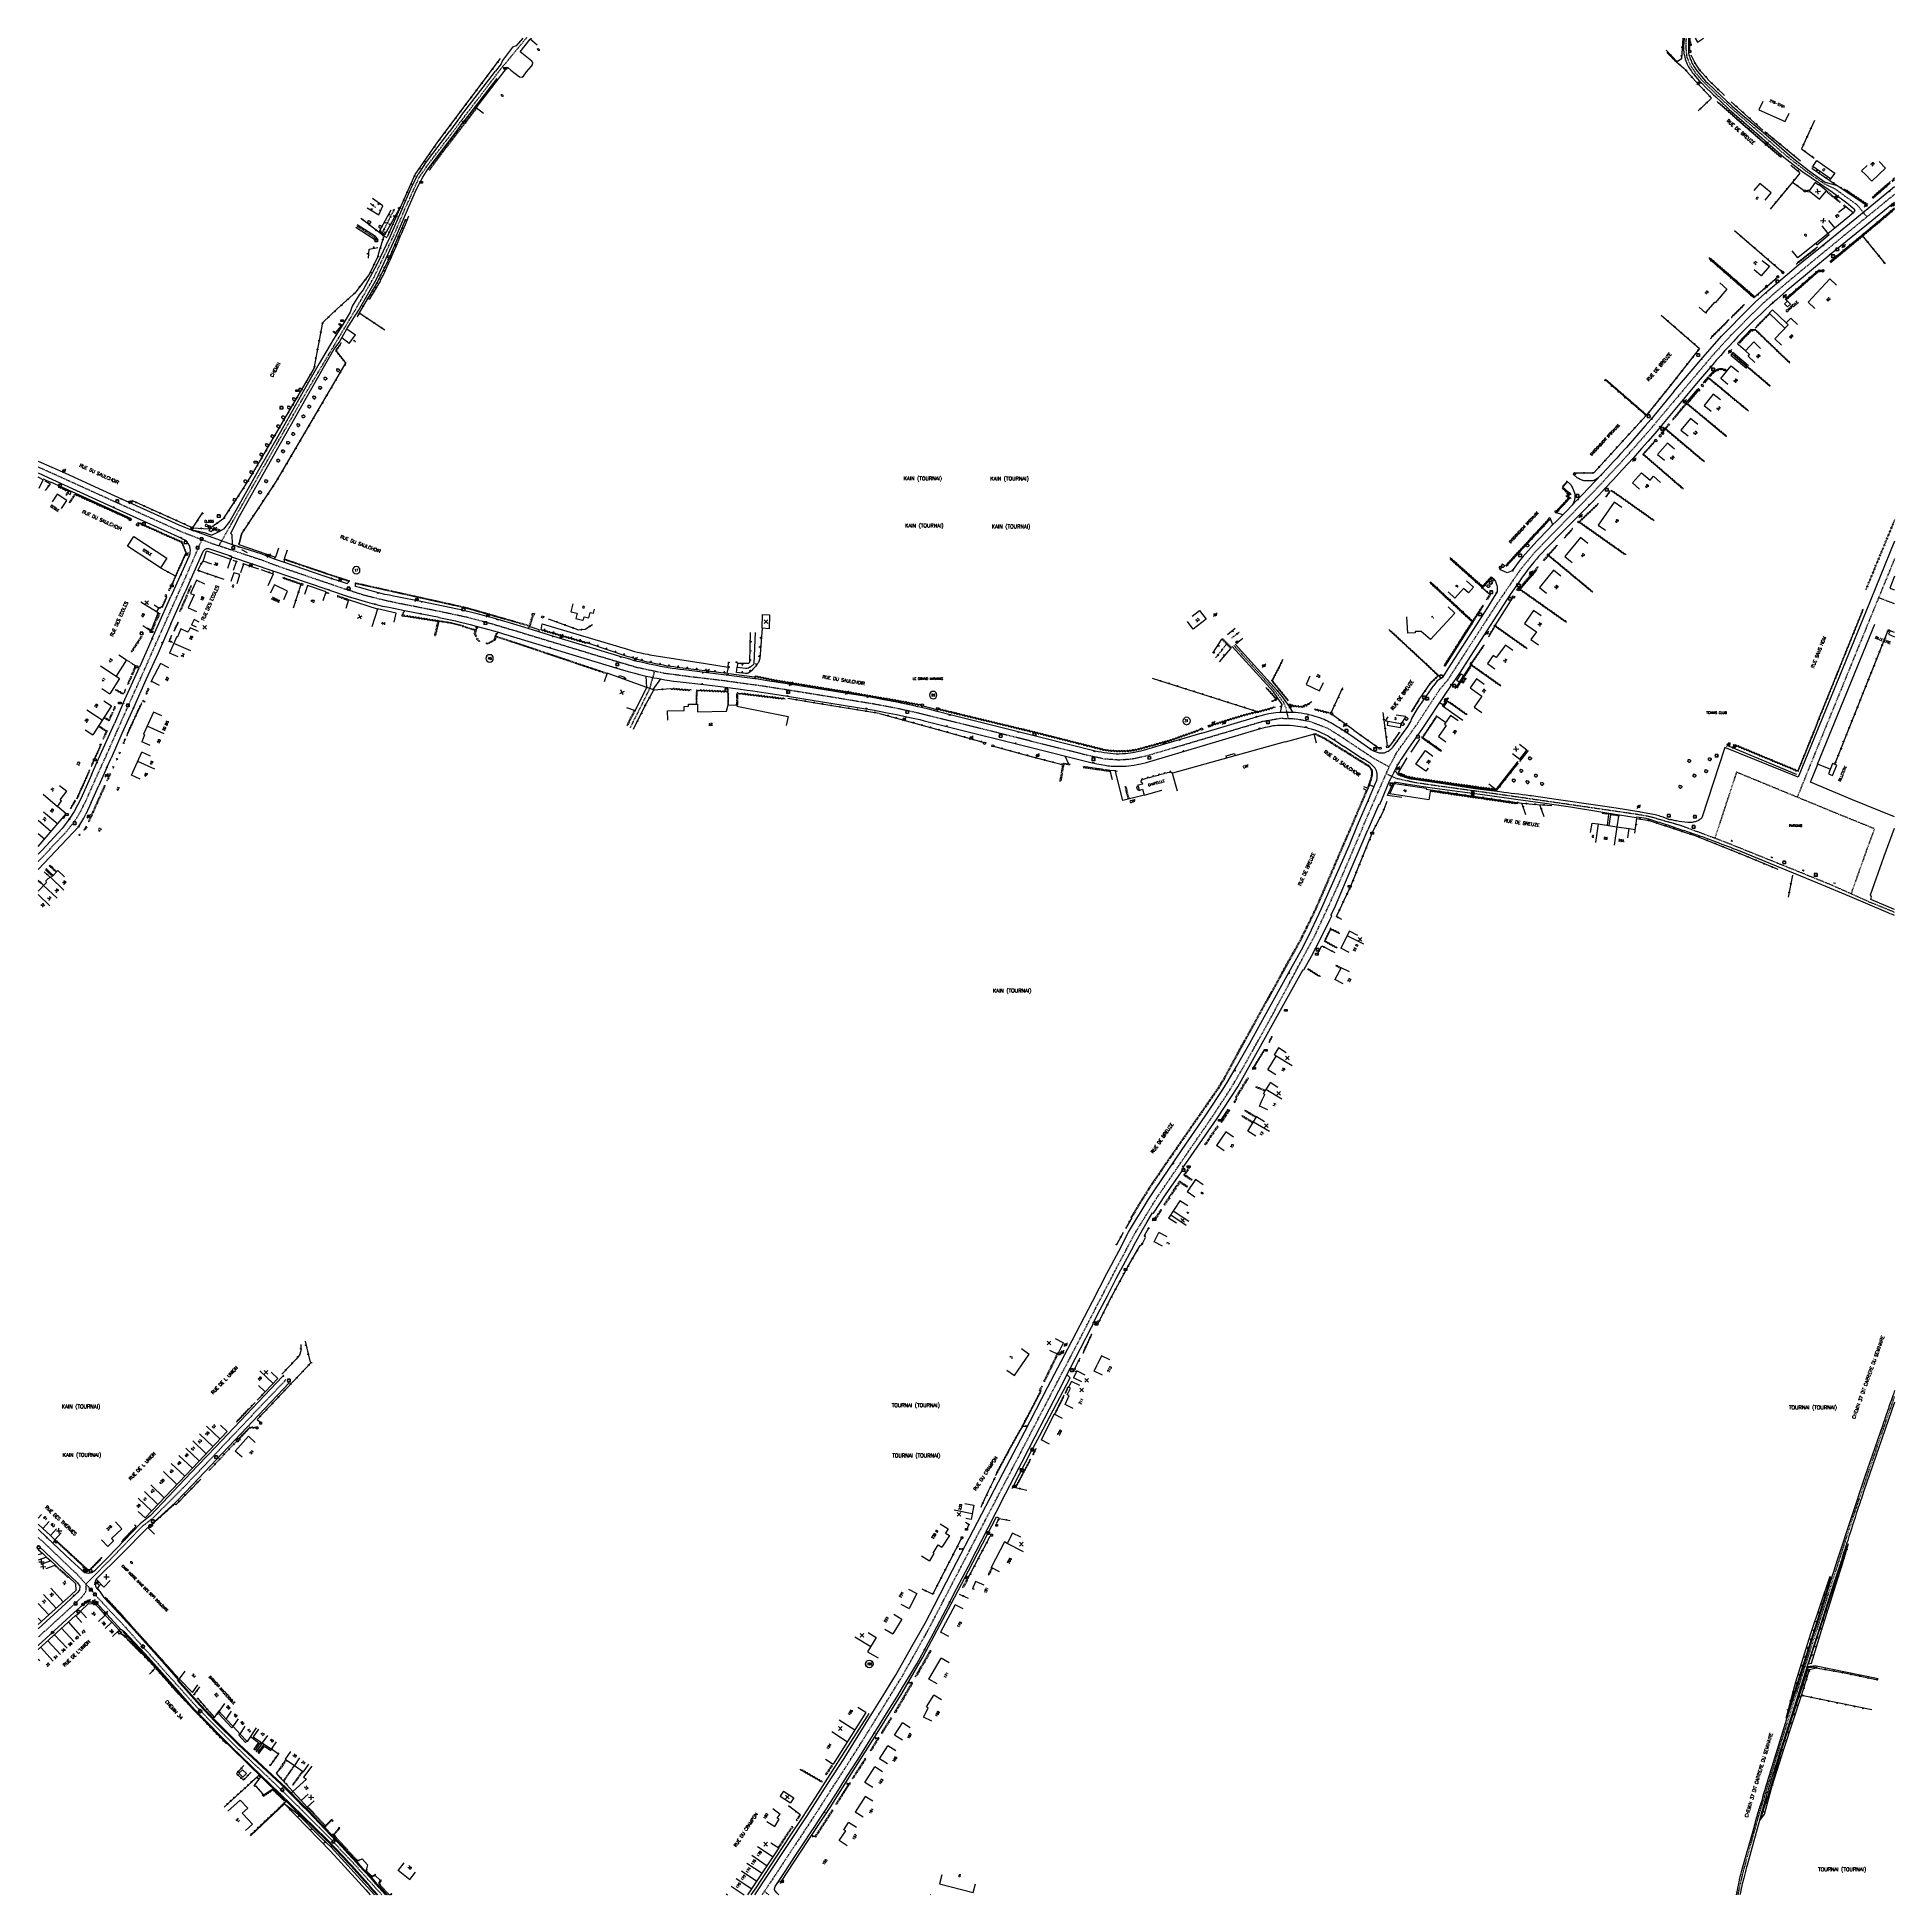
# Model space of a CAD drawing. Header units: millimetres. Extents: x 80999 to 82000, y 146000 to 147001.
import ezdxf
from ezdxf.enums import TextEntityAlignment as Align

# ---------------------------------------------------------------- set-up
doc = ezdxf.new("R2010")
doc.units = ezdxf.units.MM
doc.linetypes.add('DASHED', pattern=[0.75, 0.5, -0.25])
doc.layers.get('0').update_dxf_attribs({"linetype": 'CONTINUOUS'})
for name, color, linetype in [('W0001', 6, 'DASHED'), ('W0008', 7, 'CONTINUOUS'), ('W0100', 7, 'CONTINUOUS'), ('W0105', 7, 'CONTINUOUS'), ('W0112', 1, 'DASHED'), ('W0211', 2, 'CONTINUOUS'), ('W0220', 5, 'DASHED'), ('W0300', 7, 'CONTINUOUS'), ('W0302', 3, 'CONTINUOUS'), ('W0310', 3, 'CONTINUOUS'), ('W0322', 7, 'CONTINUOUS'), ('W0330', 7, 'CONTINUOUS'), ('W0334', 7, 'CONTINUOUS'), ('W0400', 7, 'CONTINUOUS'), ('W0420', 7, 'CONTINUOUS'), ('W0471', 7, 'CONTINUOUS'), ('W0515', 5, 'CONTINUOUS'), ('W0980', 7, 'CONTINUOUS'), ('W0984', 7, 'CONTINUOUS'), ('W0989', 7, 'CONTINUOUS'), ('W0991', 7, 'CONTINUOUS'), ('W1102', 7, 'CONTINUOUS'), ('W1471', 7, 'CONTINUOUS'), ('W1474', 7, 'CONTINUOUS')]:
    doc.layers.add(name, color=color, linetype=linetype)
doc.styles.get("Standard").update_dxf_attribs({"font": 'romans.shx', "width": 0.85})

# ---------------------------------------------------------------- blocks, each defined once
blk = doc.blocks.new('t322o')
at = {"color": 0, "linetype": 'Continuous'}
for radius in [0.25, 0.15]:
    blk.add_circle((0, 0), radius, dxfattribs=at)
blk = doc.blocks.new('t310o')
at = {"color": 0, "linetype": 'Continuous'}
for centre, start, end in [((-0.5, 0.4), 216.8699, 323.1304), ((0.5, -0.4), 36.8699, 143.1303)]:
    blk.add_arc(centre, 0.625, start, end, dxfattribs=at)
blk = doc.blocks.new('t220o')
at = {"color": 0, "linetype": 'Continuous'}
for p, q in [((-0.25, 0.25), (0.25, 0.25)), ((-0.25, -0.25), (0.25, -0.25))]:
    blk.add_line(p, q, dxfattribs=at)
blk = doc.blocks.new('t991o')
at = {"color": 0, "linetype": 'Continuous'}
for p, q in [((-1, 1), (1, -1)), ((-1, -1), (1, 1))]:
    blk.add_line(p, q, dxfattribs=at)
blk = doc.blocks.new('t211o')
at = {"color": 0, "linetype": 'Continuous'}
for p, q in [((-0.3, 0.5), (-0.3, 0)), ((0, 1), (0, 0)), ((0.3, 0.5), (0.3, 0))]:
    blk.add_line(p, q, dxfattribs=at)
blk = doc.blocks.new('T400')
for p, q in [((-0.15, 0.3), (0.15, 0.3)), ((-0.15, -0.25), (-0.15, 0.3)), ((-0.15, 0.15), (0.15, 0.15)), ((-0.15, 0), (0.15, 0)), ((0.15, 0.3), (0.15, -0.25)), ((-0.15, -0.15), (0.15, -0.15)), ((-0.15, -0.25), (-0.15, -0.3)), ((-0.15, -0.3), (0.15, -0.3)), ((0.15, -0.3), (0.15, -0.25))]:
    blk.add_line(p, q)
blk = doc.blocks.new('T420')
for p, q in [((0.7, 0.7), (-0.8, 0.7)), ((-0.8, 0.7), (-0.8, -0.8)), ((0.7, 0.7), (0.7, -0.8)), ((0.7, -0.8), (-0.8, -0.8))]:
    blk.add_line(p, q)
blk.add_ellipse((0, 0), major_axis=(-0.53, 0.53), ratio=1, start_param=3.926991, end_param=10.210176)
blk = doc.blocks.new('T300')
for p, q in [((-0.8, 0.5), (-0.9, 0.3)), ((-0.9, 0.3), (-0.9, 0.2)), ((-0.9, 0.2), (-0.7, 0.1)), ((-0.7, 0.6), (-0.8, 0.5)), ((-0.8, -0.1), (-0.7, 0.1)), ((-0.6, 0.7), (-0.7, 0.6)), ((-0.7, 0.1), (-0.7, 0.1)), ((-0.5, 0.7), (-0.6, 0.7)), ((-0.3, 0.6), (-0.5, 0.7)), ((-0.3, 0.6), (-0.2, 0.7)), ((-0.2, 0.6), (-0.3, 0.6)), ((-0.2, 0.7), (-0.1, 0.8)), ((-0.1, 0.8), (0.1, 0.8)), ((0.1, 0.8), (0.2, 0.7)), ((0.2, 0.7), (0.3, 0.6)), ((0.3, 0.6), (0.4, 0.5)), ((0.5, 0.5), (0.3, 0.5)), ((0.4, 0.5), (0.4, 0.5)), ((0.6, 0.4), (0.5, 0.5)), ((0.6, 0.4), (0.7, 0.3)), ((0.7, 0.3), (0.7, 0.2)), ((0.7, 0.2), (0.7, 0.1)), ((0.7, 0.1), (0.7, -0.2)), ((-0.8, -0.2), (-0.8, -0.1)), ((-0.7, -0.3), (-0.8, -0.2)), ((-0.8, -0.2), (-0.8, -0.2)), ((-0.7, -0.4), (-0.7, -0.3)), ((-0.5, -0.5), (-0.7, -0.4)), ((-0.4, -0.5), (-0.5, -0.5)), ((-0.4, -0.5), (-0.3, -0.5)), ((-0.3, -0.5), (-0.3, -0.4)), ((-0.3, -0.6), (-0.3, -0.5)), ((-0.3, -0.5), (-0.3, -0.5)), ((-0.2, -0.7), (-0.3, -0.6)), ((-0.1, -0.8), (-0.2, -0.7)), ((0.1, -0.8), (-0.1, -0.8)), ((0.2, -0.7), (0.1, -0.8)), ((0.3, -0.5), (0.2, -0.5)), ((0.3, -0.6), (0.2, -0.7)), ((0.2, -0.7), (0.2, -0.7)), ((0.5, -0.4), (0.3, -0.5)), ((0.3, -0.5), (0.3, -0.6)), ((0.3, -0.5), (0.3, -0.5)), ((0.6, -0.3), (0.5, -0.4)), ((0.7, -0.2), (0.6, -0.3)), ((0.6, -0.3), (0.6, -0.3))]:
    blk.add_line(p, q)
blk = doc.blocks.new('t112o')
at = {"color": 0, "linetype": 'Continuous'}
for p, q in [((-0.5, 0.5), (0.5, 0.5)), ((-0.5, -0.5), (-0.5, 0.5)), ((0.5, 0.5), (0.5, -0.5)), ((0.5, -0.5), (-0.5, -0.5))]:
    blk.add_line(p, q, dxfattribs=at)
blk = doc.blocks.new('T471')
for p, q in [((-0.333334, 0.333334), (-0.333334, -0.333334)), ((-0.333334, 0.333334), (0.333334, 0.333334)), ((-0.333334, 0), (0, 0)), ((0.500001, 0.500001), (1.000002, 1.000002)), ((-0.500001, -0.500001), (-1.000002, -1.000002)), ((-0.333334, -0.333334), (0.333334, -0.333334))]:
    blk.add_line(p, q)
blk.add_ellipse((0, 0), major_axis=(0.471405, 0.471405), ratio=1, start_param=5.4977871438, end_param=11.780972451)
blk = doc.blocks.new('t330o')
at = {"color": 0, "linetype": 'Continuous'}
for p, q in [((0.25, -0.25), (-0.25, 0.25)), ((-0.25, -0.25), (0.25, 0.25)), ((-0.25, 0.25), (-0.25, -0.25)), ((0.25, 0.25), (-0.25, 0.25)), ((0.25, -0.25), (0.25, 0.25)), ((-0.25, -0.25), (0.25, -0.25)), ((-0.25, -0.25), (-0.25, -0.25))]:
    blk.add_line(p, q, dxfattribs=at)
blk = doc.blocks.new('T1471')
at = {"color": 0, "linetype": 'Continuous', "flags": 128}
blk.add_lwpolyline([(-0.75, -0.5), (-0.75, 0.5), (0.75, 0.5), (0.75, -0.5), (-0.75, -0.5)], dxfattribs=at)
blk = doc.blocks.new('T1474')
at = {"color": 0, "linetype": 'Continuous', "flags": 128}
for points in [[(-0.8, -0.5), (-0.8, 0.5)], [(-0.8, 0), (0.7, 0)], [(0.7, 0), (0.7, -0.5), (0.7, 0.5)]]:
    blk.add_lwpolyline(points, dxfattribs=at)

msp = doc.modelspace()

# ---------------------------------------------------------------- linework, layer by layer
at = {"layer": 'W0001'}
for p, q in [((81248.6, 146982.8), (81263.3, 147000.6)), ((81209.7, 146931.7), (81248.6, 146982.8)), ((81197.7, 146908.5), (81205.2, 146925.1)), ((81205.2, 146925.1), (81209.7, 146931.7)), ((81175.3, 146896.5), (81171.4, 146899)), ((81181.1, 146892.7), (81175.3, 146896.5)), ((81182.3, 146891.3), (81181.1, 146892.7)), ((81713.4, 146574.9), (81712.4, 146572.3)), ((81133.4, 146277.5), (81097.4, 146239.6)), ((81087.8, 146229.4), (81097.4, 146239.6)), ((81087.8, 146229.4), (81077.6, 146218.8)), ((81077.6, 146218.8), (81061.7, 146202.9)), ((81056.1, 146198.6), (81061.7, 146202.9)), ((81393.5, 146000), (81391.2, 146001.8))]:
    msp.add_line(p, q, dxfattribs=at)
at = {"layer": 'W0001', "flags": 128}
for points in [[(81985.1, 146903.8), (81979.8, 146910.3), (81967.8, 146918.9), (81962.1, 146921.6), (81952.3, 146928.4), (81942.2, 146936.2), (81928.6, 146948.1), (81913.6, 146960.9), (81904.5, 146969.3), (81897.1, 146976.4), (81892.8, 146981.3), (81890.1, 146985.3), (81888.2, 146989.7), (81887.6, 146995.5), (81887.8, 147000)], [(82000, 146916), (81973.4, 146894.3), (81948.7, 146874), (81937.2, 146864.4), (81929.2, 146857.3), (81919.7, 146848), (81911.3, 146839.5), (81902.1, 146829.4), (81879.8, 146803), (81868.3, 146789.3), (81852.7, 146771.7), (81838.7, 146756.7), (81824.5, 146742.1), (81813.9, 146731.3), (81805.8, 146722.8), (81798.3, 146713.7), (81785.7, 146695.3), (81759.1, 146654.2), (81754.9, 146649.2)], [(81705.1, 146621.6), (81702, 146623.7), (81694.6, 146628.3), (81685.2, 146631.9), (81677.4, 146633.3), (81669.2, 146633.6), (81659.3, 146631.9), (81604, 146615.5), (81596.5, 146613.3), (81589, 146611.7), (81582.3, 146611.2), (81574.2, 146611.8), (81564.2, 146614), (81523.2, 146624.3), (81498.6, 146630.4), (81486.9, 146633.3), (81474.1, 146636.5), (81463.3, 146638.9), (81451.2, 146641.2), (81418.9, 146646.5), (81402.7, 146649.1), (81389.8, 146651.1), (81369.4, 146653.9), (81350.1, 146656.2), (81337.4, 146657.9), (81322.3, 146661.1), (81299.4, 146667.9), (81258.2, 146680.4), (81244.7, 146684.4), (81231, 146688.1), (81217.3, 146691), (81202.5, 146694), (81194.1, 146695.6), (81183.3, 146698), (81174.9, 146700.2), (81164, 146703.7), (81129.1, 146715.6), (81119.8, 146719.1), (81093.6, 146727.8), (81076.8, 146734.3), (81058.5, 146742.5), (81027.7, 146756.5), (81009.2, 146764.9), (81000, 146769)], [(82000, 146719.7), (81986.5, 146686.9), (81955.3, 146610.5)], [(82000, 146695.3), (81991.4, 146698.7)], [(81644, 146673), (81666.3, 146648.4), (81671, 146642), (81672, 146639.3), (81673.3, 146633.4)], [(81319, 146628.8), (81329.5, 146649.8), (81332, 146659.1)], [(81713.4, 146574.9), (81719.6, 146589.2), (81723.5, 146598), (81727.9, 146608), (81731.9, 146615.5), (81742.6, 146630.4), (81754.9, 146649.2)], [(81705.1, 146621.6), (81719.8, 146611.9)], [(81719.8, 146611.9), (81727.7, 146607.6)], [(82000, 146529.2), (81986.3, 146534.8), (81966, 146543.9), (81937.1, 146555.6), (81907.7, 146567.4), (81884.6, 146576), (81875.4, 146578.6), (81868.2, 146580.7), (81860.9, 146582), (81784.9, 146593), (81752.2, 146597.5), (81741.4, 146599.1), (81731.9, 146601.2), (81726, 146603.8)], [(81966.3, 146583.5), (81914.8, 146604.7), (81903.1, 146569.1)], [(81955.3, 146610.5), (81947.5, 146591.2)], [(81976.6, 146539.2), (81985, 146562.8), (81989.2, 146574.2), (81973.4, 146580.6), (81966.3, 146583.5)], [(81915.7, 146000), (81916, 146002), (81918.5, 146012.6), (81924.8, 146035.4), (81926.7, 146042.4), (81929.8, 146052.5), (81938, 146079.4), (81943.7, 146097.4), (81950, 146117.5), (81966.1, 146167.6), (81970.7, 146182), (81977.7, 146203.6), (81985.4, 146226.3), (81993.9, 146250.9), (81999, 146265.5), (82000, 146268.5)], [(81000, 146192.5), (81002.7, 146190), (81020.9, 146172.7), (81033.5, 146158.5), (81046.7, 146144.4), (81073.7, 146114.2), (81076.7, 146110.9), (81085.3, 146101.2), (81086.6, 146099.8), (81105.5, 146080.8), (81116.5, 146070.3), (81120, 146067), (81124.2, 146062.9), (81128.1, 146059.3), (81133.3, 146054.2), (81137.7, 146049.9), (81141.9, 146045.7), (81147, 146040.6), (81151.1, 146036.5), (81157, 146030.5), (81162.7, 146024.5), (81168.1, 146018.8), (81174.7, 146011.6), (81180.7, 146004.8), (81185.1, 146000)]]:
    msp.add_lwpolyline(points, dxfattribs=at)
at = {"layer": 'W0001'}
for points in [[(81097.3, 146726.6), (81119.3, 146765.3), (81119.3, 146765.3), (81131.8, 146787.3), (81131.8, 146787.3), (81144.9, 146810.2), (81171, 146854.1), (81180.7, 146871), (81191.2, 146893.1), (81197.7, 146908.5)], [(81029.9, 146598.9), (81034.3, 146608.5), (81036.5, 146613.4), (81042.4, 146626.7), (81042.4, 146626.7), (81048.5, 146640.5), (81048.5, 146640.5), (81055.3, 146655.6), (81055.3, 146655.6), (81061.7, 146670.1), (81061.7, 146670.1), (81068.7, 146685.8), (81071.9, 146693), (81079.4, 146709.8), (81079.4, 146709.8), (81088.2, 146730)], [(81000, 146556.6), (81014.9, 146572.4), (81019.2, 146577.8), (81022, 146582.1), (81025.6, 146589.1), (81029.9, 146598.9)], [(81664.2, 146472.8), (81676.8, 146496.4), (81687.8, 146517), (81694.2, 146530.7), (81700.4, 146544.3), (81712.4, 146572.3)], [(81465.5, 146117.9), (81479.2, 146142.3), (81492.5, 146167.9), (81504.4, 146190.7), (81512.4, 146206.1), (81520.5, 146221.5), (81531.6, 146242.8), (81542.7, 146264.2), (81550.5, 146279.2), (81558.4, 146294.2), (81569.2, 146315.2), (81579.8, 146335.6), (81585.2, 146345.8), (81590.5, 146355.9), (81596.5, 146365.7), (81602.5, 146375.4), (81617.8, 146397.8), (81633.2, 146420.3), (81639.5, 146429.9), (81643.7, 146436.5), (81647.5, 146443), (81651.2, 146449.4), (81664.2, 146472.8)], [(81056.1, 146198.6), (81038.9, 146180.7), (81025.7, 146167.4)], [(81025.7, 146167.4), (81025.5, 146163.1), (81023.5, 146160.4), (81017.1, 146154.4), (81000, 146138.8)], [(81420.6, 146046.4), (81443, 146081.4), (81465.3, 146117.6), (81465.5, 146117.9)], [(81420.6, 146046.4), (81397.7, 146011.7), (81389.9, 146000)]]:
    msp.add_lwpolyline(points, dxfattribs=at)
at = {"layer": 'W0008'}
for p, q in [((81227.5, 146957.8), (81244.5, 146980)), ((81247.1, 146978.4), (81229.5, 146955.6)), ((81244.5, 146980), (81246.3, 146982.3)), ((81227.5, 146957.8), (81221.5, 146949.8)), ((81224, 146948.2), (81229.5, 146955.6)), ((81208, 146932), (81221.5, 146949.8)), ((81209.9, 146929.5), (81224, 146948.2)), ((81201.4, 146920.6), (81204.6, 146926.8)), ((81203.6, 146918.3), (81207.2, 146925.2)), ((81208, 146932), (81204.6, 146926.8)), ((81207.2, 146925.2), (81209.9, 146929.5)), ((81196.4, 146909.1), (81201.4, 146920.6)), ((81198.4, 146906.3), (81203.6, 146918.3)), ((81196.4, 146909.1), (81189, 146892.1)), ((81192.5, 146892.5), (81198.4, 146906.3)), ((81171, 146898.3), (81180.3, 146892.3)), ((81175.7, 146897.1), (81171.8, 146899.6)), ((81181.6, 146893.3), (81175.7, 146897.1)), ((81182.9, 146891.8), (81181.6, 146893.3)), ((81180.3, 146892.3), (81181.4, 146890.9)), ((81182.2, 146870.2), (81192.5, 146892.5)), ((81189, 146892.1), (81182.6, 146878.6)), ((81182.6, 146878.6), (81175, 146864.5)), ((81172.5, 146853.3), (81182.2, 146870.2)), ((81175, 146864.5), (81172.9, 146861.9)), ((81166.3, 146843.5), (81172.5, 146853.3)), ((81169, 146855.7), (81168, 146852.5)), ((81172.9, 146861.9), (81169, 146855.7)), ((81164, 146845.9), (81159.1, 146837.9)), ((81162.1, 146836.2), (81166.3, 146843.5)), ((81168, 146852.5), (81164, 146845.9)), ((81159.1, 146837.9), (81151.4, 146824.9)), ((81159.2, 146832.4), (81162.1, 146836.2)), ((81141.3, 146800.8), (81154.2, 146823.5)), ((81151.4, 146824.9), (81143.5, 146811)), ((81154.2, 146823.5), (81159.2, 146832.4)), ((81143.5, 146811), (81130.4, 146788.1)), ((81127.4, 146776.4), (81141.3, 146800.8)), ((81130.4, 146788.1), (81117.9, 146766.1)), ((81107.6, 146741.4), (81127.4, 146776.4)), ((81117.9, 146766.1), (81103.1, 146740)), ((81096.1, 146733.7), (81093.5, 146732.3)), ((81099.8, 146735.6), (81096.1, 146733.7)), ((81103.1, 146740), (81099.8, 146735.6)), ((81103.7, 146733.2), (81107.6, 146741.4)), ((81103.7, 146733.2), (81104.2, 146732.8)), ((81104.2, 146732.8), (81104.5, 146727.3)), ((81076.8, 146730.9), (81077.9, 146730.3)), ((81061.4, 146676.7), (81071.4, 146699.3)), ((81074.7, 146691.8), (81079.1, 146701.8)), ((81071.4, 146684.6), (81064.5, 146668.9)), ((81071.4, 146684.6), (81074.7, 146691.8)), ((81061.4, 146676.7), (81054.5, 146661.2)), ((81064.5, 146668.9), (81058, 146654.4)), ((81045.8, 146641.8), (81054.5, 146661.2)), ((81058, 146654.4), (81051.3, 146639.3)), ((81045.8, 146641.8), (81041, 146631)), ((81051.3, 146639.3), (81045.1, 146625.5)), ((81031.6, 146609.9), (81041, 146631)), ((81045.1, 146625.5), (81039.2, 146612.2)), ((81028.6, 146603.2), (81022.9, 146590.4)), ((81028.6, 146603.2), (81031.6, 146609.9)), ((81037, 146607.3), (81032.7, 146597.6)), ((81037, 146607.3), (81039.2, 146612.2)), ((81028.5, 146588.4), (81032.7, 146597.6)), ((81019.4, 146583.6), (81016.7, 146579.4)), ((81022.9, 146590.4), (81019.4, 146583.6)), ((81028.5, 146588.4), (81025.6, 146582.1)), ((81000, 146552.2), (81021.8, 146575.5)), ((81012.8, 146574.3), (81002.1, 146562.7)), ((81016.7, 146579.4), (81012.8, 146574.3)), ((81021.8, 146575.5), (81024.6, 146579.9)), ((81024.6, 146579.9), (81025.6, 146582.1)), ((81000, 146560.5), (81002.1, 146562.7)), ((81131.6, 146279.2), (81095.7, 146241.3)), ((81135.2, 146275.7), (81099.2, 146237.9)), ((81086, 146231.2), (81095.7, 146241.3)), ((81099.2, 146237.9), (81089.8, 146227.9)), ((81086, 146231.2), (81075.8, 146220.5)), ((81079.1, 146216.8), (81089.8, 146227.9)), ((81070.2, 146214.6), (81060.3, 146204.2)), ((81075.8, 146220.5), (81070.2, 146214.6)), ((81079.1, 146216.8), (81074, 146211.3)), ((81060.3, 146204.2), (81054.8, 146199.9)), ((81060.7, 146199.3), (81074, 146211.3)), ((81491.8, 146156.7), (81501.1, 146174.6))]:
    msp.add_line(p, q, dxfattribs=at)
for points in [[(81261, 147000), (81257.5, 146995.9), (81255.5, 146995.2), (81250.1, 146988.1), (81249.4, 146986.3), (81246.3, 146982.3)], [(81767.4, 146632.5), (81756.5, 146640.3), (81758.6, 146643.4)], [(81726.9, 146632), (81726.6, 146630), (81733.8, 146628.7)], [(81910.6, 146620.7), (81909.9, 146619), (81947, 146603.7), (81947.2, 146604)], [(81734.5, 146591), (81726.8, 146592.1), (81729.8, 146598.9), (81730.5, 146598.6)], [(81386, 146000), (81386, 146000), (81393, 146010.6), (81414.2, 146042.6), (81425.4, 146059.9), (81434.1, 146073.5), (81446.9, 146094), (81454, 146105.5), (81461.8, 146118.2), (81471.3, 146135.1), (81477.7, 146146.3), (81482.6, 146155.6), (81492.4, 146174.8), (81501.4, 146192.1), (81519.6, 146227), (81531.2, 146249.3), (81543.7, 146273.2), (81554.8, 146294.5), (81567.8, 146319.6), (81575.6, 146334.7), (81582, 146346.7), (81587.3, 146356.9), (81591.6, 146364.1), (81594.1, 146368.1), (81597.8, 146374.3), (81601.5, 146379.8), (81616.2, 146401.4), (81628.6, 146419.4), (81632.5, 146425.3), (81635.2, 146429.4), (81638.1, 146433.7), (81641, 146438.5), (81645.5, 146446.1), (81652.7, 146458.8), (81660.5, 146473.1), (81673.6, 146496.8), (81681.4, 146510.7), (81685.9, 146519.8), (81691.2, 146531.2), (81706.1, 146565.1), (81710.6, 146576.1)], [(81399, 146000), (81397.9, 146001.1), (81397.1, 146002), (81396.6, 146002.7), (81396.6, 146003.3), (81397, 146004.5), (81398.1, 146006.1), (81402.4, 146012.6), (81406.3, 146018.6), (81408.3, 146021.7), (81412.3, 146027.7), (81416.4, 146034), (81417.9, 146036.2), (81421.6, 146041.8), (81424.1, 146045.6), (81426.7, 146049.7), (81430.8, 146056.2), (81434.3, 146061.7), (81438.3, 146067.9), (81441.6, 146073), (81446.4, 146080.6), (81451.8, 146089.3), (81458.8, 146100.5), (81462.4, 146106.4), (81465.6, 146111.7), (81469.5, 146118.2), (81473.2, 146124.5), (81476.8, 146130.9), (81482.3, 146141), (81487.5, 146150.8), (81490.7, 146156.9), (81493.1, 146161.8), (81501.1, 146177.1), (81505.2, 146185.2), (81507.9, 146190.4), (81516, 146206.2), (81521.1, 146216), (81525.9, 146225.3), (81530, 146233.3), (81537, 146246.8), (81549.7, 146271.4), (81556.1, 146283.8), (81561.4, 146294.2), (81567.4, 146305.8), (81568.4, 146307.7), (81568.1, 146307.8), (81568.4, 146308.2), (81572.1, 146315.3), (81575.9, 146322.7), (81580.7, 146331.9), (81585.7, 146341.4), (81589, 146347.6), (81591.3, 146351.8), (81594.6, 146357.9), (81597.4, 146362.5), (81600.2, 146367.3), (81600.7, 146367.1), (81607.2, 146377), (81617, 146391.3), (81616.6, 146391.6), (81634.8, 146418), (81646.2, 146435.3), (81661.1, 146462), (81672.7, 146482.9), (81681.4, 146498.4), (81681.8, 146498.3), (81685.8, 146505.6), (81689.8, 146513.2), (81695.7, 146525.1), (81696.8, 146527.4), (81696.3, 146527.7), (81698.2, 146531.4), (81706.2, 146550.1), (81713.2, 146566.5), (81716.2, 146573.7)], [(81526, 146219.4), (81525.2, 146220), (81535.1, 146239.2), (81539.6, 146247.5), (81555.8, 146278.5), (81554.4, 146280)], [(81501.1, 146174.6), (81516.1, 146203.7), (81517.4, 146203), (81517.4, 146203)], [(81000, 146196.9), (81004.7, 146192.4), (81017.6, 146180.3)], [(81054.8, 146199.9), (81037.6, 146181.9), (81030.7, 146174.8)], [(81000, 146188), (81000.4, 146187.6), (81013.7, 146175.1)], [(81013.7, 146175.1), (81021.1, 146168.1), (81022.3, 146166.3), (81022.2, 146164.2), (81021, 146162.6), (81014.9, 146156.9), (81000, 146143.3)], [(81017.6, 146180.3), (81023.5, 146174.8), (81025, 146173.7), (81026.8, 146173.3), (81028.9, 146173.6), (81030.7, 146174.8)], [(81025.8, 146157.9), (81019.3, 146152), (81000, 146134.3)], [(81025.8, 146157.9), (81031, 146157.6), (81031, 146157.6)], [(81398.9, 146007), (81400.4, 146007.3), (81414.4, 146028.7), (81426.5, 146047.1), (81439, 146066.8), (81451.9, 146087.1), (81465.1, 146108.5), (81476.5, 146128), (81491.8, 146156.7)], [(81384.1, 146000), (81386.7, 146003.8), (81394.5, 146015.7), (81405.1, 146031.8), (81411.6, 146041.6), (81418.7, 146052.5), (81433.3, 146075.2), (81446.6, 146096.3), (81447.5, 146097.7)]]:
    msp.add_lwpolyline(points, dxfattribs=at)
at = {"layer": 'W0008', "flags": 128}
for points in [[(81886.6, 147000), (81886.3, 146995.5), (81886.3, 146994.6), (81886.3, 146993.7), (81886.4, 146992.8), (81886.5, 146991.9), (81886.7, 146990.8), (81886.9, 146989.8), (81887.2, 146988.8), (81887.5, 146987.8), (81887.9, 146986.9), (81888.2, 146986.1), (81888.6, 146985.4), (81889, 146984.6), (81889.6, 146983.6), (81890.3, 146982.6), (81891, 146981.6), (81891.8, 146980.6), (81892.8, 146979.4), (81893.8, 146978.2), (81894.9, 146977), (81896.1, 146975.8), (81898.5, 146973.4), (81900.9, 146971), (81902.3, 146969.7), (81903.6, 146968.4), (81909.7, 146962.7), (81910.8, 146961.7), (81927, 146947.7), (81940.3, 146935.9), (81950, 146928.5), (81959.5, 146921.9), (81966.6, 146917.1), (81974.3, 146911.4), (81975.2, 146910.7), (81977.4, 146908.7), (81977.6, 146908.5), (81977.8, 146908.3), (81978.2, 146907.8), (81978.6, 146907.2), (81977.8, 146906)], [(81889, 147000), (81888.9, 146998.7), (81888.9, 146997.1), (81888.9, 146995.6), (81888.9, 146994.1), (81889, 146992.6), (81889, 146992), (81889.1, 146991.4), (81889.2, 146990.9), (81889.4, 146990.4), (81889.6, 146989.6), (81889.9, 146988.8), (81890.3, 146988), (81890.6, 146987.2), (81891.3, 146985.9), (81892, 146984.6), (81892.7, 146983.5), (81893.4, 146982.5), (81894.6, 146981), (81895.9, 146979.4), (81897, 146978.2), (81898.1, 146977), (81899.5, 146975.6), (81909.6, 146966.1), (81911, 146964.8), (81912.3, 146963.6), (81915.2, 146961.1), (81918.1, 146958.6), (81929.3, 146949.2), (81944.7, 146935.8), (81954, 146928.6), (81962.6, 146922.6), (81969.1, 146920.8)], [(81881.1, 146809.7), (81895.6, 146826.8), (81906.8, 146839.5), (81921.8, 146854.8), (81923.3, 146856.3), (81924.9, 146857.8), (81928.3, 146860.9), (81931.7, 146863.9), (81936.3, 146867.9), (81941, 146871.9), (81944.6, 146875), (81948.2, 146877.9), (81961, 146888.3), (81985.6, 146908.4), (82000, 146920.2)], [(82000, 146911.8), (81999.3, 146911.2), (81984.8, 146899.4), (81969.1, 146886.6), (81943.5, 146865.4), (81941.8, 146864), (81940.1, 146862.5), (81936.5, 146859.4), (81933, 146856.3), (81930.4, 146853.9), (81927.9, 146851.5), (81924.3, 146848.1), (81920.8, 146844.6), (81918.2, 146842), (81915.6, 146839.3), (81913.1, 146836.7), (81910.6, 146834), (81908.4, 146831.6), (81906.3, 146829.2), (81904.1, 146826.8), (81902, 146824.3), (81894.2, 146815.1), (81873.5, 146790.3), (81871, 146787.4), (81867, 146782.8), (81863.7, 146779.1), (81859.1, 146773.9), (81853.4, 146767.7), (81848.3, 146762.2), (81844, 146757.6), (81840.8, 146754.1), (81836.4, 146749.5), (81834.3, 146747.4), (81819.3, 146732.3), (81815, 146727.9), (81812.7, 146725.5), (81809.4, 146722.1), (81808.2, 146720.8), (81807.1, 146719.5), (81805.6, 146717.8), (81804.1, 146715.9), (81802.4, 146713.8), (81800.7, 146711.6), (81799.3, 146709.7), (81798, 146707.8), (81792.9, 146700.4), (81769.8, 146664.5), (81765.9, 146658.6), (81758.1, 146647.1)], [(81957.5, 146889.4), (81958.1, 146888.7), (81964.7, 146894.3), (81964.2, 146894.9)], [(81941.6, 146846.7), (81934.2, 146853.8), (81932.4, 146852), (81940.9, 146843.8)], [(81919.6, 146831.7), (81915.9, 146834.9), (81915.7, 146835.1), (81915.6, 146835.2), (81915.6, 146835.4), (81915.6, 146835.5), (81915.6, 146835.7), (81915.7, 146835.9), (81915.8, 146836), (81915.9, 146836.1), (81922.6, 146843.2), (81925.3, 146843.1)], [(81921.2, 146823.6), (81912.9, 146830.7), (81911.8, 146829.4), (81920.2, 146822.3)], [(81897.2, 146814.3), (81896.8, 146814.6), (81899.5, 146817.7)], [(81900.1, 146818), (81900.4, 146818.5), (81900.7, 146819), (81901.1, 146819.4), (81901.5, 146819.9), (81901.9, 146820.2), (81902.2, 146820.5), (81902.6, 146820.7), (81903, 146821), (81903.9, 146821.5), (81904.9, 146821.9), (81905.4, 146822), (81905.8, 146822.1), (81906.4, 146822.2), (81906.9, 146822.1), (81907.6, 146822), (81908.4, 146821.8), (81908.7, 146821.7), (81909, 146821.5), (81909.4, 146821.2), (81909.7, 146820.9)], [(81881.1, 146809.7), (81868.7, 146794.7), (81867.2, 146793), (81865.6, 146791.2), (81862.2, 146787.3), (81858.8, 146783.3), (81855.5, 146779.6), (81852.2, 146776), (81850.3, 146773.9), (81848.4, 146771.8), (81845.5, 146768.7), (81842, 146765), (81835.1, 146757.6), (81831.8, 146754.2), (81828.7, 146751), (81826.3, 146748.5), (81823, 146745.2), (81821.2, 146743.4), (81817.6, 146739.8), (81815.7, 146737.9), (81813.2, 146735.3), (81807.9, 146729.9), (81807.2, 146729.1), (81799.6, 146720.6), (81798.7, 146719.5), (81797.8, 146718.4), (81794, 146713.2), (81791.2, 146712.1), (81787.6, 146713.7), (81787.2, 146714)], [(81887.7, 146803.6), (81893.8, 146810.8), (81894.1, 146810.6)], [(81000, 146772.2), (81014.6, 146765.7), (81041.2, 146753.6), (81075.8, 146738), (81082.3, 146735.2), (81083, 146734.9), (81083.1, 146735.1), (81083.6, 146734.9), (81104.4, 146727.4), (81119.9, 146722.5), (81127.1, 146719.7), (81132.4, 146717.9), (81153.8, 146710.5), (81166.4, 146706.3), (81167.5, 146707.4)], [(81000, 146765.9), (81005.3, 146763.5), (81041.8, 146746.7), (81075.1, 146731.7), (81078, 146730.3), (81078.3, 146730.2), (81078.6, 146730), (81078.9, 146729.8), (81079.1, 146729.6), (81079.5, 146729.2), (81079.9, 146728.7), (81080.3, 146728.3), (81080.6, 146727.8), (81080.9, 146727.4), (81081.1, 146726.9), (81081.4, 146726.5), (81081.5, 146726), (81081.6, 146725.6), (81081.7, 146725.1), (81081.8, 146724.7), (81081.8, 146724.2), (81081.7, 146723.3), (81081.6, 146722.3), (81081.4, 146721.8), (81081.3, 146721.3), (81071.4, 146699.3)], [(81842, 146765), (81841.7, 146764.6), (81841.4, 146764.3), (81841, 146763.9), (81840.7, 146763.6), (81840.3, 146763.3), (81839.9, 146763), (81839.5, 146762.7), (81839.1, 146762.4), (81838.8, 146762.2), (81838.4, 146762.1), (81838.1, 146761.9), (81837.7, 146761.8), (81837.4, 146761.7), (81837, 146761.7), (81836.6, 146761.6), (81836.3, 146761.6), (81835.4, 146761.6), (81834.6, 146761.6), (81833.8, 146761.6), (81832.9, 146761.6), (81832.6, 146761.7), (81832.2, 146761.8), (81831.9, 146761.8), (81831.6, 146762), (81830.6, 146762.4), (81829.6, 146762.9), (81829.3, 146763), (81829, 146763.3), (81826.8, 146765.3)], [(81050, 146740.6), (81050.3, 146741.2), (81042.3, 146744.8), (81020.2, 146754.8), (81011, 146759), (81006.8, 146761), (81006.6, 146760.7), (81002.9, 146762.5), (81002.7, 146762.1)], [(81823.3, 146761.6), (81825, 146760.1), (81825.3, 146759.8), (81825.5, 146759.5), (81825.8, 146759.2), (81826, 146758.8), (81826.4, 146757.9), (81826.8, 146757), (81827.2, 146756), (81827.5, 146755.1), (81827.7, 146754.7), (81827.7, 146754.4), (81827.8, 146754.1), (81827.8, 146753.7), (81827.8, 146753.3), (81827.8, 146753), (81827.8, 146752.6), (81827.7, 146752.3), (81827.6, 146751.8), (81827.5, 146751.3), (81827.4, 146750.8), (81827.2, 146750.4), (81827, 146749.9), (81826.8, 146749.4), (81826.6, 146749), (81826.3, 146748.5)], [(81825, 146754.7), (81824.1, 146753.4), (81825.2, 146752.4)], [(81821.2, 146743.4), (81820.1, 146743.7), (81819, 146744), (81818.4, 146744.2), (81817.7, 146744.5)], [(81082.3, 146735.2), (81084.7, 146734.9), (81089.3, 146733.8), (81093.5, 146732.3)], [(81815.7, 146737.9), (81815.6, 146738.4), (81815.5, 146738.9), (81815.3, 146739.4), (81815.1, 146739.9), (81814.9, 146740.5), (81814.6, 146741.1)], [(81215.9, 146688.1), (81197.3, 146691.7), (81189.7, 146693.2), (81187.7, 146693.6), (81185.6, 146694), (81182.9, 146694.7), (81180.1, 146695.4), (81176.3, 146696.4), (81172.6, 146697.5), (81167.1, 146699.2), (81164.5, 146700.1), (81155.1, 146703.3), (81126.6, 146713), (81104.3, 146720.6), (81104.3, 146720.8), (81092.4, 146724.9), (81091.9, 146725), (81091.4, 146725.1), (81091, 146725), (81090.5, 146725), (81090.2, 146724.9), (81089.9, 146724.7), (81089.7, 146724.6), (81089.5, 146724.4), (81089.2, 146724.1), (81088.9, 146723.7), (81088.7, 146723.4), (81088.5, 146723), (81079.1, 146701.8)], [(82000, 146729.1), (81984.4, 146691), (81952, 146611.8)], [(81103.9, 146719.3), (81104.3, 146720.6)], [(81126.6, 146711.6), (81126.6, 146713)], [(81127.1, 146719.7), (81127.8, 146720.6)], [(81132.4, 146719.2), (81132.4, 146717.9)], [(81123.8, 146705.2), (81126.8, 146711.5)], [(81626.8, 146625.8), (81611.6, 146621.2), (81595.2, 146616.4), (81594, 146616), (81592.8, 146615.8), (81590.6, 146615.3), (81588.3, 146614.9), (81587, 146614.8), (81585.7, 146614.6), (81584, 146614.6), (81582.2, 146614.5), (81580.6, 146614.5), (81579.1, 146614.6), (81577.5, 146614.7), (81575.9, 146614.9), (81574.2, 146615.1), (81572.6, 146615.4), (81570.9, 146615.7), (81569.3, 146616.1), (81527.1, 146626.7), (81492, 146635.4), (81484.2, 146637.4), (81480.2, 146638.4), (81475.8, 146639.5), (81473.8, 146639.9), (81471.9, 146640.4), (81468.4, 146641.1), (81464.9, 146641.9), (81464.3, 146642), (81454.5, 146643.9), (81452, 146644.4), (81446.4, 146645.4), (81435.8, 146647.1), (81405.7, 146651.9), (81403.4, 146652.3), (81392.6, 146654), (81386.7, 146654.9), (81386.1, 146654.9), (81370.6, 146657), (81347.7, 146659.8), (81345.6, 146660), (81343.5, 146660.3), (81341.4, 146660.6), (81339.3, 146660.9), (81337.3, 146661.3), (81335.2, 146661.7), (81333.1, 146662.1), (81331.1, 146662.5), (81329, 146662.9), (81326.9, 146663.4), (81324.8, 146663.9), (81322.7, 146664.4), (81320.7, 146664.9), (81318.6, 146665.5), (81316.6, 146666.1), (81314.5, 146666.7), (81277.8, 146677.8), (81269.6, 146680.3), (81263.9, 146682.1), (81256.1, 146684.4), (81247.8, 146686.9), (81243.9, 146688), (81237.2, 146689.8), (81233.5, 146690.8), (81229.8, 146691.7), (81227.8, 146692.2), (81225.9, 146692.6), (81206.1, 146696.6), (81193.3, 146699.1), (81191.3, 146699.5), (81189.2, 146700), (81186.6, 146700.5), (81184, 146701.2), (81180.5, 146702), (81178.1, 146702.7), (81175, 146703.6), (81173, 146704.2), (81170.9, 146704.8), (81170.9, 146706.3)], [(81783.2, 146709.6), (81783.7, 146709.1), (81784.2, 146708.6), (81784.6, 146708), (81785, 146707.4), (81785.2, 146706.9), (81785.4, 146706.4), (81785.6, 146705.8), (81785.7, 146705.3), (81785.8, 146704.6), (81785.9, 146703.9), (81785.9, 146703.1), (81785.9, 146702.4), (81785.9, 146702.2), (81785.9, 146702.1), (81785.8, 146701.9), (81785.7, 146701.7), (81780.6, 146693.5), (81760.9, 146662.8), (81756.3, 146655.6), (81753.6, 146653.9), (81751.7, 146651.4)], [(82000, 146710.3), (81997.4, 146703.9), (82000, 146702.9)], [(81794.3, 146699), (81784.6, 146683.8)], [(81197.3, 146691.7), (81196.4, 146690.4), (81196.2, 146689.5)], [(81215.8, 146688), (81221.2, 146687), (81223, 146686.6), (81224.8, 146686.2), (81227.3, 146685.6), (81229.8, 146685), (81232.7, 146684.3), (81235.9, 146683.4), (81239.3, 146682.5), (81242.7, 146681.6), (81245.3, 146680.8), (81247.9, 146680.1), (81251.1, 146679.1), (81251.8, 146678.9), (81311.7, 146660.8), (81313.5, 146660.2), (81317.8, 146659), (81321.4, 146658), (81323.2, 146657.5), (81327.4, 146656.5), (81329.5, 146656.1), (81331.6, 146655.6), (81333.4, 146655.3), (81335.2, 146654.9), (81337.6, 146654.5), (81340, 146654.1), (81342.1, 146653.8), (81344.2, 146653.6), (81360.2, 146651.7), (81369, 146650.7), (81370.1, 146650.5), (81377.1, 146649.6), (81381.9, 146648.9), (81385, 146648.5), (81392, 146647.5), (81399.1, 146646.4), (81445.8, 146638.9), (81450.4, 146638.1), (81456.4, 146636.9), (81462.3, 146635.8), (81466.2, 146634.9), (81470.3, 146634), (81474.9, 146633), (81477.2, 146632.4), (81491.6, 146628.8), (81533.5, 146618.4), (81567, 146610), (81568.7, 146609.6), (81570.3, 146609.2), (81572.5, 146608.8), (81574.6, 146608.4), (81575.4, 146608.3), (81576.2, 146608.2), (81577, 146608.1), (81577.9, 146608), (81579, 146608), (81580.1, 146607.9), (81581.2, 146607.9), (81582.3, 146607.9), (81584.2, 146607.9), (81586.1, 146608), (81587.5, 146608.1), (81588.8, 146608.3), (81590.4, 146608.5), (81592, 146608.8), (81592.9, 146609), (81593.9, 146609.2), (81597, 146609.9), (81598.8, 146610.4), (81627.6, 146619), (81658.4, 146628.3), (81659.8, 146628.6), (81661.1, 146629), (81663.2, 146629.4), (81665.3, 146629.8), (81666.3, 146629.9), (81667.4, 146630), (81668.4, 146630.1), (81669.4, 146630.1), (81671.1, 146630.1), (81672.7, 146630.1), (81674.3, 146630), (81675.9, 146629.8), (81677.2, 146629.7), (81678.5, 146629.5), (81679.8, 146629.3), (81681.1, 146629.2), (81681.9, 146629), (81682.6, 146628.9), (81683.3, 146628.7), (81684.1, 146628.5), (81685.7, 146628), (81687.4, 146627.5), (81688.6, 146627.1), (81689.8, 146626.6), (81691.3, 146625.9), (81692.8, 146625.2), (81693.6, 146624.8), (81694.4, 146624.4), (81695.6, 146623.7), (81696.9, 146622.9), (81697.7, 146622.4), (81698.5, 146621.9), (81703.3, 146618.6)], [(81236, 146681.3), (81235.9, 146683.4)], [(81263.9, 146682.1), (81264.8, 146683.2), (81269.6, 146681.6), (81269.6, 146680.3)], [(81965.2, 146606.3), (81958.5, 146609.1), (81989.3, 146684.5)], [(81247.9, 146680.1), (81246.2, 146678.1)], [(81644.8, 146673.6), (81667.1, 146648.9), (81671.2, 146643.8), (81673.9, 146640.1), (81675.7, 146637.1)], [(81669.1, 146637), (81670.1, 146641.1), (81665.4, 146647.9), (81643.2, 146672.4)], [(81771.7, 146663.3), (81771.4, 146662.4), (81771.5, 146662.3), (81764, 146650.8), (81763.8, 146650.9), (81763, 146649.6)], [(81312.8, 146655.8), (81313.1, 146656.7), (81315.7, 146655.8), (81315.4, 146654.9)], [(81335.2, 146654.9), (81331.1, 146649.2), (81327.9, 146650.4), (81327.4, 146656.5)], [(81370.6, 146657), (81372, 146657.9), (81385.8, 146656), (81386.1, 146654.9)], [(81759.6, 146644.8), (81758.6, 146643.5)], [(81475.8, 146639.5), (81476.5, 146640.4), (81484.1, 146638.5), (81484.2, 146637.4)], [(81626.8, 146625.8), (81656.3, 146634.6), (81658.1, 146635.1), (81661.4, 146635.9), (81662.8, 146636.3), (81664.2, 146636.5), (81666.6, 146636.8), (81668.9, 146637), (81670.7, 146637.1), (81672.5, 146637.1), (81674.1, 146637.1), (81675.7, 146637.1), (81677.2, 146637), (81678.7, 146636.8), (81680.3, 146636.6), (81681.9, 146636.3), (81683.1, 146636.1), (81684.4, 146635.8), (81686, 146635.4), (81687.6, 146634.9), (81688.9, 146634.5), (81690.1, 146634.1), (81691.4, 146633.7), (81692.6, 146633.2), (81693.5, 146632.8), (81694.4, 146632.4), (81695.3, 146631.9), (81696.2, 146631.4), (81698, 146630.4), (81699.7, 146629.4), (81700.8, 146628.7), (81701.8, 146628), (81707, 146624.6)], [(81752.8, 146635.2), (81758.1, 146631.6)], [(81754.9, 146642.3), (81756.9, 146640.9)], [(81733.8, 146628.7), (81734.2, 146630.9)], [(81555.1, 146609.1), (81553.2, 146613.4)], [(81640.3, 146612.3), (81639.9, 146613.6), (81644.3, 146614.8), (81644.7, 146613.5)], [(81744.1, 146622.5), (81739.3, 146615.4)], [(81737.3, 146612.5), (81732.5, 146604.5)], [(82000, 146580.6), (81977.2, 146589.8), (81954.6, 146599.3), (81958.6, 146609.1)], [(81593.1, 146595), (81592.7, 146594.9), (81592.1, 146595.3), (81591.7, 146596.7), (81592.1, 146597.4)], [(81719.6, 146596.9), (81717.2, 146597.8)], [(81845.9, 146581.9), (81845.1, 146576.1)], [(81846.9, 146581.8), (81846, 146575.9)], [(81851.3, 146581.1), (81850.4, 146575.3)], [(82000, 146530.8), (81987.1, 146536.1), (81987.6, 146537.3), (81987, 146538.7), (81994.4, 146559.4), (82000, 146574.6)], [(81399, 146000), (81399, 146000)]]:
    msp.add_lwpolyline(points, dxfattribs=at)
msp.add_lwpolyline([(81017.7, 146755.3), (81016.5, 146756), (81015.9, 146755), (81017.1, 146754.3)], close=True, dxfattribs=at)
at = {"layer": 'W0008'}
for points in [[(81707, 146624.6), (81717.9, 146617.1), (81717.8, 146617, 0.029109), (81719.2, 146616.2, 0.043342), (81720.2, 146615.8, 0.022991), (81722.4, 146615.2, 0.042014), (81723.6, 146615.1, 0.065706), (81725.1, 146615.2, 0.06334), (81726.6, 146615.8, 0.052831), (81728.6, 146617.1, 0.066306), (81729.8, 146618.4), (81737.8, 146629.4), (81739.6, 146632.3), (81739.7, 146633), (81739.8, 146633.2), (81743, 146638.8), (81751.7, 146651.4)], [(81758.1, 146647.1), (81745.6, 146628.5), (81738.1, 146617.6), (81734.1, 146611.7, 0.015835), (81733.3, 146610.3, 0.009857), (81731.9, 146608, 0.002353), (81730.8, 146605.8, 0.005731), (81730.3, 146604.8, 0.000661), (81727.6, 146599.5, 0.016818), (81727.5, 146599.3), (81722.5, 146587.1), (81722.2, 146587.3), (81716.2, 146573.7)], [(81879.3, 146578.9, 0.016102), (81873.9, 146580.9, 0.032084), (81871, 146581.7, 0.001007), (81863.1, 146583.2, 0.007469), (81862.1, 146583.4), (81849.9, 146585.3), (81841.3, 146586.6), (81817.7, 146590), (81804.4, 146591.9, 0.003502), (81803.5, 146592, 0.000184), (81787.4, 146594.1), (81774.1, 146595.8), (81752.2, 146599.1), (81740.9, 146600.8, -0.010191), (81738.7, 146601.2, -0.013261), (81737.1, 146601.7, -0.008587), (81734, 146602.6, -0.022036), (81732.9, 146603.1, -0.129197), (81732.4, 146603.4), (81731.6, 146604.8), (81730.5, 146605.3)], [(82000, 146527.5, -0.00071), (81995.3, 146529.5), (81975.8, 146537.7), (81958.7, 146544.9), (81917.2, 146562, 0.005499), (81916.3, 146562.3, 0.003865), (81904, 146567, 0.002557), (81896.4, 146569.8, 0.005658), (81893, 146571, 0.00012), (81880.8, 146575.1, 0.000738), (81878.9, 146575.7, 0.003456), (81876.6, 146576.5, 0.000912), (81868.1, 146579.2, 0.034588), (81866.1, 146579.7, 0.013765), (81861, 146580.4), (81860.8, 146580.1), (81842.8, 146583), (81825.3, 146585.8), (81807.7, 146588.3), (81796, 146590), (81780.7, 146592.2), (81750.9, 146596.1), (81736.9, 146598.3), (81731.4, 146599.2, 0.066284), (81730.9, 146599.2, 0.076012), (81730.5, 146599.1, 0.116856), (81730.4, 146599, 0.052517), (81730.2, 146598.8)], [(82000, 146271.6, 0.002871), (81997.9, 146265.8, 0.000058), (81995.3, 146258.1, 0.000087), (81993.6, 146253.1), (81983.8, 146224.8), (81969.3, 146181.3), (81956.3, 146140.3), (81947.8, 146113.6), (81941.8, 146094.6), (81933.8, 146069, 0.003761), (81933.1, 146066.8, -0.00051), (81928.2, 146050.3, -0.002188), (81927.5, 146048.1, -0.000724), (81925.4, 146041.4), (81923.9, 146035.5), (81917.4, 146012.4, 0.015836), (81916, 146006.9, 0.006822), (81914.6, 146000)], [(82000, 146265.3), (81983.3, 146217.1, 0.00384), (81980, 146207.4, 0.002258), (81974.7, 146190.9, 0.000002), (81971.5, 146181, 0.000005), (81970.6, 146178.2), (81966.7, 146166.2), (81960.1, 146145.5), (81953, 146123.8), (81939, 146079.5, 0.001204), (81938.8, 146079.1, 0.000026), (81932.5, 146058.7, 0.004669), (81930.8, 146053.1, 0.002167), (81927.3, 146040.8), (81920.5, 146015.9, 0.002458), (81920.2, 146014.9, 0.000385), (81918.7, 146008.9, 0.00713), (81917.7, 146005, 0.003543), (81916.6, 146000)], [(81031.1, 146170, 0.342456), (81031.9, 146164.7), (81033.1, 146163.4), (81035.3, 146160.1), (81043.7, 146151.1), (81051.6, 146142.6), (81066.7, 146125.6), (81075.3, 146115.8), (81075, 146115.4), (81086.8, 146102.2), (81094.9, 146093.6), (81107.8, 146080.8), (81130.8, 146059.5), (81132.6, 146057.7, -0.013489), (81181.7, 146006), (81187.1, 146000, -0.011822)], [(81183, 146000), (81179, 146004.4, 0.015432), (81155.3, 146030.1), (81130.2, 146054.5), (81104.3, 146079.6), (81085.4, 146098.6), (81084, 146100.1), (81075.4, 146109.8), (81063.8, 146122.8), (81057.5, 146129.8), (81046.2, 146141.8), (81045.8, 146142.1), (81044.9, 146142.8), (81044.7, 146142.7), (81031, 146157.6)]]:
    msp.add_lwpolyline(points, format="xyb", dxfattribs=at)
at = {"layer": 'W0008', "flags": 128}
for points in [[(81710.6, 146576.1), (81716.5, 146589.8), (81720.4, 146598.8, 0.210076), (81720.8, 146605.5, 0.15913), (81716.8, 146609.9), (81714, 146611.8), (81713.9, 146611.6), (81703.3, 146618.6)], [(81952, 146611.8), (81948, 146602), (81908.6, 146618), (81896.2, 146580.2, -0.039596), (81894.9, 146579.1, -0.05862), (81893.9, 146578.5, -0.024233), (81892.1, 146577.9, -0.039491), (81890.9, 146577.6, -0.058645), (81888.5, 146577.6, -0.022363), (81882.4, 146578.5, -0.021083), (81881.3, 146578.7), (81879.4, 146579.3), (81879.2, 146578.9)], [(81952.5, 146121.6, -0.076177), (81953.8, 146122.4, -0.076177), (81955.2, 146122.7, -0.066956), (81956.5, 146122.7, -0.066956), (81957.7, 146122.3)], [(81952.9, 146122.7, -0.01983), (81954.4, 146123.1, -0.031802), (81955.3, 146123.2, -0.007876), (81957.5, 146123.4, -0.062792), (81957.7, 146123.3), (81973.5, 146120.2), (81991.2, 146116.5)]]:
    msp.add_lwpolyline(points, format="xyb", dxfattribs=at)
at = {"layer": 'W0100'}
for p, q in [((81268.8, 146996.3), (81264.9, 146999.5)), ((81252.7, 146984.4), (81254.5, 146982.9)), ((81263, 146981.9), (81265.5, 146984.9)), ((81239.9, 146959.5), (81235.9, 146962.6)), ((81166.3, 146843.5), (81170.8, 146840.3)), ((81167.4, 146835.7), (81170.8, 146840.3)), ((81092.1, 146734.7), (81092.7, 146736.1)), ((81093.4, 146734.2), (81092.1, 146734.7)), ((81094, 146735.6), (81092.7, 146736.1)), ((81093.4, 146734.2), (81094, 146735.6)), ((81108.2, 146727.7), (81109.4, 146733)), ((81108, 146727.3), (81108.1, 146727.8)), ((81108, 146727.3), (81127.8, 146720.6)), ((81108.1, 146727.8), (81108.2, 146727.7)), ((81129.4, 146725.4), (81127.8, 146720.6)), ((81134.1, 146724.3), (81132.5, 146719.6)), ((81093.5, 146716.7), (81088.8, 146718.3)), ((81102.2, 146714.6), (81103.8, 146719.4)), ((81062.5, 146694.9), (81065, 146693.3)), ((81065, 146693.3), (81063.7, 146691.2)), ((81060.6, 146680.7), (81056.4, 146683.5)), ((81064.5, 146690.7), (81060.6, 146680.7)), ((81063.7, 146691.2), (81064.5, 146690.7)), ((81083.9, 146686.9), (81082.5, 146684)), ((81085.3, 146682.8), (81082.5, 146684)), ((81086.6, 146685.6), (81083.9, 146686.9)), ((81074.6, 146677.8), (81070.7, 146668.8)), ((81074.6, 146677.8), (81075, 146677.6)), ((81076.8, 146681.9), (81075, 146677.6)), ((81080.6, 146680.2), (81076.8, 146681.9)), ((81080.8, 146680.8), (81080.6, 146680.2)), ((81081, 146680.7), (81080.8, 146680.8)), ((81081.8, 146682.5), (81081, 146680.7)), ((81086.4, 146680.4), (81081.8, 146682.5)), ((81047.6, 146665.2), (81041.9, 146656.4)), ((81043.4, 146667.9), (81047.6, 146665.2)), ((81065.9, 146663.3), (81060.8, 146653.8)), ((81070.4, 146661), (81065.9, 146663.3)), ((81075.3, 146666.8), (81070.7, 146668.8)), ((81043.8, 146655.1), (81038.5, 146646.9)), ((81041.9, 146656.4), (81043.8, 146655.1)), ((81065.3, 146651.4), (81060.8, 146653.8)), ((81034.3, 146649.7), (81038.5, 146646.9)), ((81035.3, 146643.2), (81039.5, 146640.5)), ((81039.5, 146640.5), (81029.4, 146624.9)), ((81062, 146637), (81056.7, 146625.1)), ((81066.6, 146635), (81062, 146637)), ((81025.2, 146627.6), (81029.4, 146624.9)), ((81029.4, 146624.9), (81029.3, 146624.9)), ((81057.3, 146624.8), (81055.7, 146621)), ((81057.3, 146624.8), (81056.7, 146625.1)), ((81050.3, 146603.1), (81055.8, 146615.4)), ((81060.2, 146619), (81055.7, 146621)), ((81060.4, 146613.4), (81055.8, 146615.4)), ((81054.8, 146601), (81050.3, 146603.1)), ((81011.4, 146597.5), (81015.3, 146594.5)), ((81011.8, 146589.9), (81015.3, 146594.5)), ((81010.3, 146586.3), (81012.5, 146589.3)), ((81015, 146582.2), (81010.3, 146586.3)), ((81011.8, 146589.9), (81012.5, 146589.3)), ((81000, 146564.6), (81015, 146582.2)), ((81005.4, 146547.5), (81006.5, 146548.1)), ((81006.5, 146548.1), (81007.8, 146548.9)), ((81014.1, 146548.3), (81010.5, 146551.7)), ((81710.8, 146516.7), (81706.3, 146519)), ((81706.2, 146507.6), (81701.7, 146509.9)), ((81701.9, 146499.4), (81698.5, 146493)), ((81702.9, 146490.7), (81698.5, 146493)), ((81706.3, 146497.1), (81701.9, 146499.4)), ((81666.9, 146451.8), (81665.7, 146452.5)), ((81672.3, 146453.6), (81668, 146456.2)), ((81662.3, 146444.3), (81666.9, 146451.8)), ((81666.6, 146441.7), (81662.3, 146444.3)), ((81660, 146431.4), (81661.2, 146433.7)), ((81667.8, 146434.8), (81663.6, 146437.5)), ((81662.4, 146422.8), (81657.9, 146424.9)), ((81659.5, 146428.5), (81660.7, 146431.1)), ((81660, 146431.4), (81660.7, 146431.1)), ((81660.5, 146416.4), (81656.2, 146419)), ((81638.8, 146400.7), (81634.7, 146403.6)), ((81643.9, 146408.1), (81639.8, 146411)), ((81655.9, 146408.7), (81651.6, 146411.3)), ((81627.5, 146382.5), (81623.3, 146385.3)), ((81619.2, 146371.1), (81615, 146373.8)), ((81623, 146375.8), (81618.8, 146378.6)), ((81613.1, 146361.8), (81608.9, 146364.5)), ((81608.1, 146354.4), (81603.6, 146356.7)), ((81605.6, 146349.4), (81601.1, 146351.7)), ((81529.7, 146294.2), (81533.8, 146291.3)), ((81544.8, 146293.3), (81549.3, 146291.2)), ((81547.7, 146299.6), (81552.2, 146297.4)), ((81521.8, 146282.6), (81525.9, 146279.8)), ((81568.7, 146282.1), (81570.5, 146285.8)), ((81577.3, 146288.2), (81572.8, 146290.4)), ((81554.3, 146269.4), (81556, 146272.9)), ((81556, 146272.9), (81555, 146273.4)), ((81561.1, 146274.3), (81556.6, 146276.5)), ((81562.1, 146276.3), (81557.6, 146278.5)), ((81563.9, 146279.9), (81559.4, 146282.2)), ((81573.2, 146279.9), (81568.7, 146282.1)), ((81553.1, 146264.1), (81555.4, 146268.9)), ((81557.5, 146261.9), (81553.1, 146264.1)), ((81555.4, 146268.9), (81554.3, 146269.4)), ((81551.8, 146256.6), (81547.3, 146258.9)), ((81544.7, 146242.7), (81540.3, 146245)), ((81053.9, 146206.5), (81057.5, 146203.1)), ((81499.1, 146210.8), (81504, 146209.9)), ((81504, 146209.9), (81502.5, 146202.2)), ((81045, 146197.2), (81039.4, 146191.9)), ((81041.6, 146200.9), (81045, 146197.2)), ((81485.9, 146199.9), (81490.1, 146197.2)), ((81490.1, 146197.2), (81488.7, 146194.9)), ((81488.7, 146194.9), (81490.8, 146193.6)), ((81524.8, 146194.9), (81521.9, 146189.3)), ((81529.3, 146192.6), (81524.8, 146194.9)), ((81034, 146191.3), (81037.5, 146187.7)), ((81039.4, 146191.9), (81040.6, 146190.7)), ((81475.7, 146182.6), (81480, 146180)), ((81482, 146184.1), (81484.7, 146188.6)), ((81482, 146184.1), (81482.4, 146183.8)), ((81484.7, 146188.6), (81486.8, 146187.2)), ((81521.9, 146189.3), (81520.5, 146190.1)), ((81517.8, 146174), (81513.3, 146176.3)), ((81468.7, 146164.6), (81473.2, 146162.3)), ((81504.9, 146168.8), (81503.3, 146164.8)), ((81504.3, 146164.4), (81503.3, 146164.8)), ((81509.6, 146166.8), (81504.9, 146168.8)), ((81464.6, 146156.5), (81469.1, 146154.3)), ((81498.3, 146154), (81493.9, 146156.3)), ((81456.1, 146143.1), (81460.4, 146140.6)), ((81460.8, 146151.1), (81465.1, 146148.5)), ((81447, 146141.3), (81451.3, 146138.7)), ((81490.5, 146139.2), (81486.1, 146141.5)), ((81000.8, 146126), (81000, 146126.8)), ((81490.6, 146124.9), (81486.3, 146127.4)), ((81484.2, 146113.6), (81479.8, 146116.1)), ((81486.6, 146105), (81482.4, 146107.6)), ((81441.5, 146101.1), (81445.7, 146098.4)), ((81469.7, 146090), (81465.5, 146092.7)), ((81476.9, 146095.7), (81479.3, 146100.6)), ((81481.3, 146093.5), (81476.9, 146095.7)), ((81479.3, 146100.6), (81478.4, 146101.2)), ((81465.5, 146083.3), (81461.3, 146086)), ((81424, 146073), (81428.2, 146070.3)), ((81457.5, 146070.5), (81453.2, 146073.2)), ((81461.9, 146077.5), (81457.6, 146080.2)), ((81454.8, 146066.3), (81450.6, 146069)), ((81401.5, 146055.9), (81399.7, 146053.1)), ((81399.7, 146053.1), (81405.2, 146049.6)), ((81449.5, 146057.8), (81445.3, 146060.5)), ((81449.6, 146050.4), (81445.4, 146053)), ((81395.7, 146046.5), (81399.7, 146043.5)), ((81444.3, 146041.9), (81440.1, 146044.5)), ((81392.5, 146039.5), (81396.7, 146036.9)), ((81396.7, 146036.9), (81399.1, 146040.8)), ((81431.5, 146029.2), (81435, 146034.4)), ((81435, 146034.4), (81433.9, 146035)), ((81440.7, 146036.3), (81436.5, 146039)), ((81394.7, 146028), (81398.9, 146025.3)), ((81435.7, 146026.4), (81431.5, 146029.2))]:
    msp.add_line(p, q, dxfattribs=at)
for points in [[(81265.5, 146984.9), (81266.2, 146985.7), (81266.4, 146987), (81265.9, 146987.7), (81259.6, 146992.8), (81264.9, 146999.5)], [(81235.9, 146962.6), (81252.7, 146984.4)], [(81254.5, 146982.9), (81259.2, 146979.3), (81260.4, 146979.1), (81261.3, 146979.6), (81263, 146981.9)], [(81160.7, 146840.5), (81158.8, 146841.9), (81159.1, 146842.3), (81160.3, 146841.5), (81163.2, 146845), (81161.9, 146845.9), (81162.3, 146846.4), (81163.7, 146845.4)], [(81167.4, 146835.7), (81163.5, 146838.6)], [(81109.4, 146733), (81108.2, 146727.7), (81108.1, 146727.8), (81108, 146727.3)], [(81088.8, 146718.3), (81090.7, 146723.9), (81103.8, 146719.4)], [(81764.9, 146632.4), (81760.8, 146635.3), (81757.5, 146630.6), (81757.5, 146630.6), (81758.4, 146629.9), (81754.2, 146624), (81758.3, 146621.1)], [(81748.7, 146606.9), (81747.5, 146605.3), (81742.1, 146609.1), (81747.2, 146616.3), (81751.3, 146613.4)], [(81794.2, 146614.8), (81798.1, 146611.8), (81801.9, 146616.5), (81797.9, 146619.6)], [(81713.7, 146596), (81715.9, 146594.9), (81716.4, 146595.9), (81714.1, 146596.9)], [(81836.2, 146572.3), (81837, 146577.3), (81840.3, 146576.8), (81850.4, 146575.3), (81856.8, 146574.4), (81856.1, 146569.4)], [(81005.4, 146547.5), (81004, 146546.1), (81004.3, 146545.1), (81000, 146540.7)], [(81010.5, 146551.7), (81007.8, 146548.9)], [(81706.3, 146519), (81701.7, 146509.9)], [(81668, 146456.2), (81665.7, 146452.5)], [(81663.6, 146437.5), (81663.2, 146436.9), (81661.2, 146433.7)], [(81657.9, 146424.9), (81659.5, 146428.5)], [(81651.6, 146411.3), (81656.2, 146419)], [(81639.8, 146411), (81634.7, 146403.6)], [(81623.3, 146385.3), (81618.8, 146378.6)], [(81615, 146373.8), (81608.9, 146364.5)], [(81601.1, 146351.7), (81603.6, 146356.7)], [(81549.3, 146291.2), (81552.2, 146297.4)], [(81525.9, 146279.8), (81533.8, 146291.3)], [(81572.8, 146290.4), (81570.5, 146285.8)], [(81118.6, 146274.4), (81122.3, 146271), (81129, 146278.1), (81125.4, 146281.5)], [(81556.6, 146276.5), (81555, 146273.4)], [(81559.4, 146282.2), (81557.6, 146278.5)], [(81057.5, 146203.1), (81083, 146229.8), (81101.8, 146249.5), (81098.2, 146253)], [(81547.3, 146258.9), (81540.3, 146245)], [(81109.8, 146235.7), (81106, 146239), (81113.2, 146247.1), (81116.9, 146243.7)], [(81502.5, 146202.2), (81499.6, 146202.7)], [(81000, 146199.6), (81002.4, 146197.4), (81006.5, 146193.6), (81009, 146191.3), (81012.4, 146195)], [(81038.8, 146169.3), (81035.3, 146165.8), (81031.1, 146170), (81044.7, 146183.3), (81059, 146197.8), (81062.6, 146194.2)], [(81490.8, 146193.6), (81486.8, 146187.2)], [(81000, 146186.1), (81000.2, 146185.9), (81002.4, 146183.9), (81004.5, 146181.9), (81006.7, 146179.9), (81009.3, 146177.5), (81004, 146175.6)], [(81040.6, 146190.7), (81037.5, 146187.7)], [(81482.4, 146183.8), (81480, 146180)], [(81520.5, 146190.1), (81513.3, 146176.3)], [(81000, 146145.6), (81005.7, 146150.8), (81017.5, 146161.5), (81020.4, 146164.1), (81020.3, 146167.6), (81016.3, 146171.3)], [(81033.7, 146167.3), (81033, 146166.6), (81033, 146166.6), (81031.8, 146167.8), (81032.5, 146168.5)], [(81473.2, 146162.3), (81469.1, 146154.3)], [(81026, 146149.2), (81022.7, 146152.8), (81027.1, 146156.9), (81030.6, 146156.7), (81030.6, 146156.7)], [(81030.6, 146156.7), (81030.6, 146156.7), (81032.3, 146154.9), (81036.1, 146150.7), (81039.7, 146146.8), (81043.6, 146142.5), (81040, 146139.1)], [(81493.9, 146156.3), (81486.1, 146141.5)], [(81000, 146132.1), (81020, 146150.4), (81023.4, 146146.7)], [(81465.1, 146148.5), (81460.4, 146140.6)], [(81451.3, 146138.7), (81446.7, 146130.9), (81452.4, 146127.6)], [(81479.8, 146116.1), (81486.3, 146127.4)], [(81078.9, 146120.4), (81075.9, 146116.3), (81083, 146109), (81086, 146113.1)], [(81100.3, 146103.1), (81097.5, 146099), (81097.6, 146098.8), (81097.5, 146098.7), (81101.3, 146094.7), (81105, 146090.7), (81108.7, 146086.6), (81112.5, 146082.6), (81112.6, 146082.7), (81112.7, 146082.6), (81117.6, 146090)], [(81478.4, 146101.2), (81482.4, 146107.6)], [(81445.7, 146098.4), (81445.6, 146098.3), (81445.7, 146098.2), (81428.2, 146070.3)], [(81461.3, 146086), (81465.5, 146092.7)], [(81118.7, 146089.2), (81115.8, 146085.1), (81120.6, 146081.8), (81125.6, 146078.4), (81128.4, 146082.5)], [(81135.9, 146077.2), (81133, 146073.1), (81138, 146069.7), (81142.9, 146066.3), (81145.8, 146070.4)], [(81453.2, 146073.2), (81457.6, 146080.2)], [(81147.4, 146069.3), (81142.9, 146063.4), (81144.4, 146062.3), (81137.2, 146055.7), (81141.6, 146050.9), (81144.9, 146047.3), (81148.6, 146050.7)], [(81445.3, 146060.5), (81450.6, 146069)], [(81401.5, 146055.9), (81407, 146052.3), (81405.2, 146049.6)], [(81445.4, 146053), (81440.1, 146044.5)], [(81102.1, 146045.1), (81108.8, 146051), (81112.8, 146046.6), (81109.9, 146044), (81110.2, 146043.6), (81115.4, 146038), (81111.7, 146034.7)], [(81399.1, 146040.8), (81398.1, 146041.3), (81399.7, 146043.5)], [(81433.9, 146035), (81436.5, 146039)], [(81398.9, 146025.3), (81384.5, 146003.7), (81382.1, 146000)], [(81196.9, 146017.2), (81193.8, 146013.3), (81200.1, 146008.3), (81203.2, 146012.2)]]:
    msp.add_lwpolyline(points, dxfattribs=at)
at = {"layer": 'W0100', "flags": 128}
for points in [[(81892.6, 147000), (81893.8, 146998), (81897.1, 147000)], [(81928.9, 146966), (81926.9, 146961.5), (81941.1, 146955.1), (81943.1, 146959.6)], [(81985.1, 146931.5), (81982.2, 146928.7), (81984.2, 146926.6), (81984.2, 146926.6), (81984.2, 146926.6), (81987.7, 146923), (81987.7, 146923), (81995.1, 146930.1), (81991.7, 146933.7)], [(81930.2, 146912.9), (81933.4, 146916.7), (81927.3, 146921.8), (81924.1, 146918)], [(81969.8, 146906.3), (81973.7, 146909.4), (81977.8, 146906), (81967.7, 146897.7), (81964.2, 146894.9), (81947.9, 146881.7), (81944.8, 146885.6)], [(81928.7, 146880.4), (81932.5, 146877.2), (81928.1, 146872), (81924.3, 146875.3)], [(81905.8, 146868.2), (81909.6, 146864.9), (81903.3, 146857.6), (81903, 146857.9), (81898.5, 146852.7), (81898.3, 146852.5), (81898.6, 146852.2), (81898.3, 146851.9), (81894.6, 146855.2)], [(81968.7, 146867), (81965, 146870.4), (81953.4, 146857.9), (81957, 146854.5)], [(81947.7, 146845.8), (81944.1, 146849.3), (81941.6, 146846.7), (81941.6, 146846.7), (81942.7, 146845.6), (81935.5, 146838.1), (81939.1, 146834.7)], [(81924.6, 146825.3), (81921, 146828.8), (81921.8, 146829.6), (81919.6, 146831.7), (81924.2, 146836.5), (81927.8, 146833)], [(81910.1, 146813.5), (81906.3, 146816.8), (81912, 146823.6), (81915.8, 146820.3)], [(81906.2, 146805.2), (81902.3, 146808.4), (81897.3, 146802.3), (81901.2, 146799.1)], [(81893.9, 146791.9), (81890, 146795.2), (81884.9, 146789), (81888.7, 146785.8)], [(81881.4, 146778.7), (81877.6, 146782), (81872.3, 146775.9), (81876.1, 146772.7)], [(81000.4, 146757.7), (81002.7, 146762.1), (81000, 146763.6)], [(81862.6, 146757.2), (81858.8, 146760.5), (81863.7, 146766), (81868.3, 146762), (81870.1, 146764.1), (81873.9, 146760.8)], [(81012.6, 146746.8), (81015.4, 146751), (81010.2, 146754.4), (81007.4, 146750.3)], [(81853, 146747.2), (81848.9, 146750.1), (81840.3, 146737.8), (81844.3, 146735)], [(81109.5, 146724.6), (81112.6, 146723)], [(81834.7, 146727.9), (81830.8, 146731.1), (81822.3, 146720.8), (81826.2, 146717.6)], [(81820.1, 146710.3), (81816.2, 146713.5), (81808.6, 146704.2), (81812.4, 146701.1)], [(81089.8, 146706), (81085.2, 146708.1), (81082, 146701), (81082, 146701), (81083.9, 146700.2), (81080.8, 146693.3), (81085.3, 146691.3)], [(81107.1, 146706.4), (81108.6, 146711.1), (81105.3, 146712.1), (81103.8, 146707.4)], [(81132.2, 146697.7), (81134.3, 146702.2), (81127.2, 146705.6), (81125, 146701.1)], [(81153.4, 146697.1), (81155, 146701.9), (81145.1, 146705.2), (81143.5, 146700.5)], [(81769.3, 146707.7), (81773.1, 146704.4), (81770.4, 146701.4), (81767.8, 146703.7), (81763.1, 146698.4), (81759.4, 146701.8)], [(81191.7, 146685.5), (81192.8, 146690.3), (81182.8, 146692.7), (81182.7, 146692.5), (81167.2, 146697.6), (81165.6, 146692.9)], [(81288, 146695.4), (81286.9, 146691.1), (81290.3, 146690.3), (81289.5, 146687.4), (81289.5, 146687.4), (81293.1, 146686.5), (81293.7, 146686.9), (81294, 146688.3), (81296.5, 146687.8), (81297.3, 146690.8), (81299.1, 146690.3), (81299.7, 146692.5)], [(81759.4, 146693.8), (81763.1, 146690.4), (81749.9, 146676.2), (81745, 146680.5), (81741.7, 146680.4), (81741.7, 146679.8), (81737.8, 146679.6), (81737.3, 146688.3)], [(81621.6, 146688.7), (81625.6, 146691.8), (81629.2, 146687.2), (81622.1, 146681.8), (81619.1, 146685.8)], [(81809.6, 146688.9), (81805.5, 146691.8), (81800.6, 146684.8), (81800.6, 146684.8), (81807, 146680.3), (81804.1, 146676.2), (81808.2, 146673.3)], [(81794.3, 146670.3), (81790.3, 146673.2), (81785.4, 146666.4), (81783.7, 146667.6), (81780.6, 146663.3), (81784.7, 146660.4)], [(82000, 146679.9), (81997.5, 146680.9), (81996.7, 146679), (82000, 146677.7)], [(81306.5, 146658), (81304.8, 146653.3)], [(81316.8, 146639.6), (81321.5, 146637.9), (81327.9, 146650.4), (81306.5, 146658)], [(81685, 146656.5), (81682.9, 146652), (81690.1, 146648.5), (81692.3, 146653.1)], [(81778.8, 146652), (81774.7, 146654.9), (81771.4, 146650.2), (81777.7, 146645.7), (81773.5, 146639.7), (81777.6, 146636.8)], [(81339.1, 146632.7), (81339, 146637.7), (81348, 146637.9), (81348, 146640.1), (81350.3, 146640.2), (81350.3, 146641.4), (81355.1, 146641.3), (81355.1, 146637.3), (81370.7, 146637.6), (81371.6, 146640.9), (81376.5, 146640.8), (81376.3, 146640.2), (81403.9, 146634.7), (81402.9, 146629.8)], [(81731.5, 146635.6), (81736.5, 146634.8)], [(81688.6, 146620.4), (81687.3, 146625.2), (81671.7, 146620.8), (81671.6, 146621), (81610.9, 146604.2), (81610.8, 146604.2), (81610.8, 146604.5), (81610.3, 146604.4), (81610.3, 146604.8), (81610.1, 146604.8), (81610.1, 146605.2), (81609.5, 146605), (81609.5, 146604.6), (81609.5, 146604.6), (81608.1, 146604.3), (81607.2, 146604), (81607, 146604.4), (81606.4, 146604.2), (81606.5, 146603.8), (81604.9, 146603.4), (81604.9, 146603.4), (81604.1, 146603.2), (81604, 146603.6), (81603.4, 146603.4), (81603.4, 146603.4), (81603.5, 146603), (81603.4, 146603), (81603.4, 146603), (81601.7, 146602.5), (81601.1, 146602.4), (81601, 146602.8), (81600.3, 146602.6), (81600.4, 146602.2), (81598.5, 146601.7), (81598.5, 146601.7), (81598, 146601.6), (81597.9, 146602), (81597.3, 146601.8), (81597.3, 146601.4), (81595.2, 146600.8), (81595, 146600.8), (81594.9, 146601.2), (81594.2, 146601), (81594.3, 146600.6), (81594.2, 146600.5), (81594.3, 146600.1), (81593.9, 146600), (81594, 146599.3), (81594.4, 146599.4), (81594.8, 146598.3), (81592.7, 146597.7), (81592.4, 146597.9), (81592.1, 146597.4), (81592.4, 146597.2), (81593.1, 146594.9), (81593.1, 146594.9), (81594.9, 146595.5), (81595.7, 146592.4), (81584.3, 146589.4), (81580.2, 146605), (81580.2, 146605.5), (81577.2, 146605.6), (81578.5, 146600.7)], [(81486.8, 146010.7), (81485.5, 146005.9), (81503.6, 146001.2), (81504.9, 146006)], [(81480.8, 146000), (81480.6, 146000.1)]]:
    msp.add_lwpolyline(points, dxfattribs=at)
for points in [[(81958, 146934.1), (81967.7, 146927.4), (81965.5, 146924.3), (81955.9, 146930.9)], [(81959.5, 146913.3), (81963.3, 146917.9), (81959.1, 146921.2), (81958.9, 146920.9), (81957.1, 146922.3), (81954, 146917.8)], [(81943.8, 146856.8), (81942.3, 146858.4), (81940.7, 146857), (81942.2, 146855.3)], [(81051.5, 146731.7), (81069.3, 146719.9), (81065.9, 146714.7), (81048, 146726.5)], [(81393.7, 146682), (81390, 146682.2), (81390.2, 146689.6), (81393.9, 146689.5)], [(81764.2, 146654.1), (81766.5, 146657.6), (81767.8, 146656.8), (81765.4, 146653.2)], [(81966.6, 146609.4), (81964.3, 146603.9), (81966.5, 146603), (81968.8, 146608.5)]]:
    msp.add_lwpolyline(points, close=True, dxfattribs=at)
at = {"layer": 'W0100'}
msp.add_lwpolyline([(81736.5, 146634.8), (81736.5, 146634.8, -0.415047), (81736.5, 146634.5), (81734.6, 146631.2, -0.045265), (81734.2, 146630.9, -0.151995), (81733.9, 146630.7, -0.061344), (81733.9, 146630.7, -0.020092), (81733.8, 146630.7), (81726.1, 146632.2, -0.523436), (81725.9, 146632.5), (81727.1, 146634.5)], format="xyb", dxfattribs=at)
for points in [[(81749.1, 146589.8), (81728, 146593), (81730.5, 146598.7), (81730.8, 146598.6), (81747.6, 146596.1), (81747.6, 146596.1), (81747.6, 146595.6), (81749.9, 146595.2)], [(81108.1, 146065.5), (81110, 146067.4), (81112.1, 146065.3), (81110.2, 146063.4)]]:
    msp.add_lwpolyline(points, close=True, dxfattribs=at)
at = {"layer": 'W0105'}
for points in [[(81609, 146375.7), (81610, 146377.1)], [(81612.4, 146380.9), (81613.3, 146382.1)]]:
    msp.add_lwpolyline(points, dxfattribs=at)
at = {"layer": 'W0112'}
for p, q in [((81264.9, 146999.5), (81265.4, 147000)), ((81265.2, 146999.2), (81264.9, 146999.5)), ((81265.2, 146999.2), (81265.9, 147000)), ((81236.2, 146962.3), (81235.9, 146962.6)), ((81210.5, 146929.2), (81210.8, 146929)), ((81070.7, 146703.8), (81070.2, 146702.9)), ((81070.2, 146702.9), (81070.7, 146702.6)), ((81070.7, 146703.8), (81071.1, 146703.5)), ((81071.1, 146703.5), (81070.7, 146702.6)), ((81080.4, 146701.1), (81082.2, 146705.2)), ((81080.8, 146701), (81082.5, 146705)), ((81082.5, 146705), (81082.2, 146705.2)), ((81132, 146709.2), (81132.2, 146709.7)), ((81132, 146709.2), (81141.6, 146705.9)), ((81068.7, 146700.4), (81068.2, 146699.6)), ((81068.2, 146699.6), (81068.7, 146699.3)), ((81068.7, 146700.4), (81069.2, 146700.1)), ((81069.2, 146700.1), (81068.7, 146699.3)), ((81079.9, 146700), (81076.1, 146691.4)), ((81080.3, 146699.9), (81076.5, 146691.3)), ((81080.3, 146699.9), (81079.9, 146700)), ((81080.8, 146701), (81080.4, 146701.1)), ((81062.7, 146685.4), (81060.9, 146681.2)), ((81063.2, 146685.2), (81061.1, 146680.4)), ((81062.7, 146685.4), (81063.2, 146685.2)), ((81064.8, 146689.9), (81063.1, 146686.3)), ((81063.6, 146686), (81063.1, 146686.3)), ((81065.5, 146690.2), (81063.6, 146686)), ((81064.2, 146690.2), (81064.5, 146690.7)), ((81064.8, 146689.9), (81064.2, 146690.2)), ((81064.5, 146690.7), (81065, 146690.4)), ((81065, 146690.4), (81065.5, 146690.2)), ((81076.5, 146691.3), (81076.1, 146691.4)), ((81055.4, 146677.8), (81050.1, 146669.9)), ((81055.8, 146677.6), (81050.5, 146669.6)), ((81055.4, 146677.8), (81055.8, 146677.6)), ((81059, 146682.4), (81058.7, 146682)), ((81060.6, 146680.7), (81058.7, 146682)), ((81060.9, 146681.2), (81059, 146682.4)), ((81060.5, 146680.6), (81060.6, 146680.7)), ((81061.1, 146680.4), (81060.5, 146680.6)), ((81047.7, 146665.1), (81052.3, 146662.1)), ((81050.1, 146669.9), (81050.5, 146669.6)), ((81049.9, 146656.3), (81048.1, 146652.2)), ((81050.3, 146656.2), (81048.4, 146652.1)), ((81049.9, 146656.3), (81050.3, 146656.2)), ((81052.3, 146662.1), (81050.2, 146657.3)), ((81050.7, 146657.1), (81050.2, 146657.3)), ((81052.8, 146662), (81050.7, 146657.1)), ((81052.3, 146662.1), (81052.8, 146662)), ((81060.8, 146653.8), (81060.7, 146653.4)), ((81061.1, 146653.3), (81060.7, 146653.4)), ((81061.2, 146653.6), (81060.8, 146653.8)), ((81061.1, 146653.3), (81061.2, 146653.6)), ((81048.1, 146652.2), (81048.4, 146652.1)), ((81056.2, 146643.4), (81056.1, 146643)), ((81057.4, 146642.4), (81056.1, 146643)), ((81057.6, 146642.8), (81056.2, 146643.4)), ((81057.4, 146642.4), (81057.6, 146642.8)), ((81059.1, 146649.7), (81057.9, 146646.9)), ((81057.9, 146646.9), (81058.3, 146646.8)), ((81059.5, 146649.5), (81058.3, 146646.8)), ((81059.5, 146649.5), (81059.1, 146649.7)), ((81035.5, 146634.4), (81035.3, 146634)), ((81038, 146632.4), (81035.3, 146634)), ((81037.9, 146632.9), (81035.5, 146634.4)), ((81039.8, 146636.9), (81037.9, 146632.9)), ((81040.1, 146636.8), (81038.2, 146632.4)), ((81039.8, 146636.9), (81040.1, 146636.8)), ((81041.1, 146640), (81040.3, 146638.1)), ((81040.3, 146638.1), (81040.7, 146637.9)), ((81041.5, 146639.9), (81040.7, 146637.9)), ((81041.1, 146640), (81041.5, 146639.9)), ((81055.6, 146641.9), (81054.9, 146640.6)), ((81055.3, 146640.4), (81054.9, 146640.6)), ((81055.3, 146640.4), (81055.9, 146641.7)), ((81055.9, 146641.7), (81055.6, 146641.9)), ((81032.4, 146629.4), (81032.6, 146629.8)), ((81032.4, 146629.4), (81036.6, 146626.7)), ((81032.6, 146629.8), (81036.6, 146627.1)), ((81036.6, 146626.7), (81034.8, 146622.8)), ((81034.8, 146622.8), (81035.2, 146622.6)), ((81037.1, 146626.9), (81035.2, 146622.6)), ((81036.6, 146627.1), (81037.1, 146626.9)), ((81038, 146632.5), (81038, 146632.4)), ((81038.2, 146632.4), (81038, 146632.5)), ((81033.2, 146619.3), (81033.6, 146620)), ((81033.2, 146619.3), (81033.6, 146619.1)), ((81033.6, 146620), (81033.9, 146619.8)), ((81033.9, 146619.8), (81033.6, 146619.1)), ((81043.5, 146615), (81043.7, 146615.5)), ((81043.5, 146615), (81044, 146614.8)), ((81043.7, 146615.5), (81044.2, 146615.3)), ((81044.2, 146615.3), (81044, 146614.8)), ((81045.8, 146620.3), (81046, 146620.8)), ((81046.2, 146620.1), (81045.8, 146620.3)), ((81046.5, 146620.7), (81046, 146620.8)), ((81046.2, 146620.1), (81046.5, 146620.7)), ((81038.5, 146603.9), (81036.9, 146600.2)), ((81038.9, 146603.7), (81037.2, 146600.1)), ((81038.9, 146603.8), (81038.5, 146603.9)), ((81040.2, 146607.8), (81040, 146607.3)), ((81040, 146607.3), (81040.5, 146607.1)), ((81040.2, 146607.8), (81040.7, 146607.6)), ((81040.5, 146607.1), (81040.7, 146607.6)), ((81042.2, 146612.1), (81041.9, 146611.6)), ((81041.9, 146611.6), (81042.4, 146611.4)), ((81042.2, 146612.1), (81042.6, 146611.9)), ((81042.6, 146611.9), (81042.4, 146611.4)), ((81035.6, 146597.5), (81027, 146578.2)), ((81036, 146597.4), (81027.3, 146578)), ((81035.6, 146597.5), (81036, 146597.4)), ((81037.2, 146600.1), (81036.9, 146600.2)), ((81024.5, 146573.6), (81025.5, 146574.7)), ((81024.8, 146573.4), (81024.5, 146573.6)), ((81025.8, 146574.4), (81024.8, 146573.4)), ((81025.5, 146574.8), (81025.7, 146575.4)), ((81025.8, 146574.6), (81025.5, 146574.8)), ((81025.8, 146574.4), (81025.5, 146574.7)), ((81026.1, 146575.2), (81025.7, 146575.4)), ((81026.1, 146575.2), (81025.8, 146574.6)), ((81027, 146578.2), (81027.3, 146578)), ((81021.9, 146570.9), (81022.3, 146571.3)), ((81022.2, 146570.6), (81021.9, 146570.9)), ((81022.2, 146570.6), (81022.6, 146571.1)), ((81022.6, 146571.1), (81022.3, 146571.3)), ((81004.4, 146552.6), (81004.1, 146552.4)), ((81006.2, 146554.6), (81005.9, 146554.3)), ((81008, 146549.2), (81007.7, 146548.9)), ((81009.6, 146550.9), (81009.8, 146551.2)), ((81668.1, 146493.4), (81648.7, 146458.4)), ((81649.1, 146458.2), (81668.5, 146493.2)), ((81699.2, 146500.8), (81699, 146500.5)), ((81699, 146500.5), (81701.7, 146499)), ((81699.2, 146500.8), (81701.9, 146499.4)), ((81651.9, 146439.8), (81651.5, 146440.1)), ((81655.9, 146435), (81656.1, 146435.4)), ((81655.9, 146435), (81660.9, 146433)), ((81656.1, 146435.4), (81661.1, 146433.4)), ((81641.5, 146422.2), (81641.1, 146422.5)), ((81641.8, 146422.5), (81641.4, 146422.9)), ((81641.5, 146422.2), (81641.8, 146422.5)), ((81644.6, 146426.8), (81644.2, 146427.1)), ((81644.2, 146427), (81644.5, 146426.8)), ((81644.8, 146427.2), (81644.4, 146427.5)), ((81644.8, 146427.2), (81644.6, 146426.8)), ((81645.4, 146429.3), (81645, 146429.6)), ((81645.3, 146428.9), (81645.7, 146428.7)), ((81650.1, 146422.6), (81649.9, 146422.3)), ((81635.5, 146413.7), (81633.6, 146411)), ((81635.5, 146413.7), (81635.1, 146414)), ((81637.5, 146416.1), (81637.1, 146416.4)), ((81641.1, 146422.4), (81641.5, 146422.2)), ((81641.5, 146422.2), (81641.5, 146422.1)), ((81648.5, 146419.8), (81648.3, 146419.5)), ((81628.8, 146403.9), (81628.4, 146404.2)), ((81633.2, 146410.4), (81628.8, 146403.9)), ((81633.2, 146410.4), (81632.8, 146410.7)), ((81633.6, 146411), (81633.2, 146411.3)), ((81615, 146383.7), (81613.7, 146381.8)), ((81619, 146381.6), (81614.8, 146384.4)), ((81618.7, 146381.2), (81615, 146383.7)), ((81621.2, 146384.9), (81617, 146387.6)), ((81620.2, 146391.7), (81617.7, 146387.8)), ((81621.5, 146385.3), (81617.7, 146387.8)), ((81620.2, 146391.7), (81619.8, 146391.9)), ((81621.5, 146385.3), (81621.2, 146384.9)), ((81609.5, 146375.4), (81606.9, 146371.5)), ((81609.5, 146375.4), (81609, 146375.7)), ((81610.4, 146376.9), (81610, 146377.1)), ((81612.9, 146380.6), (81612.4, 146380.9)), ((81613.7, 146381.8), (81613.3, 146382.1)), ((81618.7, 146381.2), (81619, 146381.6)), ((81589, 146364.7), (81588.6, 146364.9)), ((81601.7, 146363.6), (81601.3, 146363.9)), ((81605.1, 146368.8), (81601.7, 146363.6)), ((81605.1, 146368.8), (81604.7, 146369.1)), ((81606.9, 146371.5), (81606.4, 146371.8)), ((81540.5, 146274), (81540.8, 146273.8)), ((81541.7, 146276.7), (81542.1, 146276.5)), ((81539.2, 146271.7), (81539.5, 146271.5)), ((81012.9, 146173.8), (81013.1, 146174.1)), ((81511.7, 146172.6), (81512.1, 146172.4)), ((81513.5, 146176.1), (81513.9, 146175.9)), ((81016, 146171), (81016.3, 146171.3)), ((81498.3, 146165.3), (81497.8, 146165.5)), ((81501, 146170.6), (81500.5, 146170.8)), ((81022.7, 146152.8), (81022.9, 146152.5)), ((81020.2, 146150.1), (81020, 146150.4)), ((81480.9, 146131.3), (81480.4, 146131.6)), ((81470.9, 146114), (81470.5, 146114.3)), ((81472.8, 146117.4), (81472.4, 146117.6)), ((81459.7, 146095.2), (81459.3, 146095.4)), ((81461.7, 146098.1), (81461.2, 146098.3)), ((81452.9, 146084.4), (81452.5, 146084.6)), ((81454.5, 146086.9), (81454.1, 146087.2)), ((81445.7, 146073.1), (81445.3, 146073.4)), ((81448.6, 146077.6), (81448.2, 146077.8)), ((81424.1, 146065), (81424.5, 146064.7)), ((81427.3, 146069.6), (81427.6, 146069.4)), ((81438.8, 146062.4), (81438.4, 146062.6)), ((81433.1, 146053.4), (81432.7, 146053.7)), ((81410.3, 146043.2), (81410.6, 146043)), ((81428, 146045.4), (81427.6, 146045.7)), ((81430, 146048.6), (81429.6, 146048.9)), ((81406.4, 146036.6), (81406, 146036.8)), ((81408.3, 146040.3), (81408.7, 146040.1)), ((81398.5, 146025.5), (81398.9, 146025.3))]:
    msp.add_line(p, q, dxfattribs=at)
for points in [[(81210.5, 146929.2), (81217.6, 146938.8), (81235.9, 146962.6)], [(81210.8, 146929), (81217.9, 146938.6), (81236.2, 146962.3)], [(81132.2, 146709.7), (81132.5, 146709.5), (81132.5, 146709.4), (81141.7, 146706.3)], [(81668.1, 146493.4), (81675.7, 146507.1), (81679.7, 146514.2), (81687.2, 146529.3), (81692.4, 146541.1), (81702.7, 146565.1), (81708, 146577.2)], [(81668.5, 146493.2), (81676.1, 146506.9), (81680.1, 146514), (81687.5, 146529.1), (81692.8, 146541), (81703, 146564.9), (81708.3, 146577.1)], [(81004.4, 146552.6), (81008, 146549.2)], [(81005.9, 146554.3), (81009.6, 146550.9)], [(81006.2, 146554.6), (81009.8, 146551.2)], [(81004.1, 146552.4), (81007.7, 146548.9)], [(81635.7, 146435), (81638.8, 146440), (81648.7, 146458.4)], [(81636.1, 146434.8), (81639.2, 146439.8), (81649.1, 146458.2)], [(81635.7, 146435), (81607.4, 146394.1), (81599.2, 146382.1), (81593.2, 146372.6), (81588.6, 146364.9)], [(81636.1, 146434.8), (81607.7, 146393.9), (81599.5, 146381.9), (81593.5, 146372.4), (81589, 146364.7)], [(81645, 146429.6), (81651.5, 146440.1)], [(81645.4, 146429.3), (81651.9, 146439.8)], [(81641.4, 146422.9), (81641.1, 146422.5)], [(81644.2, 146427), (81645.3, 146428.9)], [(81644.4, 146427.5), (81644.2, 146427.1)], [(81644.5, 146426.8), (81645.7, 146428.7)], [(81656.2, 146419), (81650.1, 146422.6)], [(81633.2, 146411.3), (81635, 146413.9)], [(81641.1, 146422.4), (81637.1, 146416.4)], [(81641.5, 146422.1), (81637.5, 146416.1)], [(81648.3, 146419.5), (81654.3, 146415.8)], [(81648.5, 146419.8), (81654.5, 146416.2)], [(81656, 146418.6), (81649.9, 146422.3)], [(81628.4, 146404.2), (81632.8, 146410.7)], [(81613.3, 146382.1), (81614.8, 146384.4)], [(81619.8, 146391.9), (81617, 146387.6)], [(81606.4, 146371.8), (81609, 146375.7)], [(81610, 146377.1), (81612.4, 146380.9)], [(81612.9, 146380.6), (81611.9, 146379.1), (81610.4, 146376.9)], [(81604.7, 146369.1), (81601.2, 146364)], [(81541.7, 146276.7), (81548.9, 146291.3)], [(81542.1, 146276.5), (81549.3, 146291.2)], [(81540.5, 146274), (81539.2, 146271.7)], [(81540.8, 146273.8), (81539.5, 146271.5)], [(81009.3, 146177.5), (81012.4, 146174.7), (81012.2, 146174.4), (81009, 146177.3)], [(81016, 146171), (81012.9, 146173.8)], [(81016.3, 146171.3), (81013.1, 146174.1)], [(81513.5, 146176.1), (81511.7, 146172.6)], [(81513.9, 146175.9), (81512.1, 146172.4)], [(81500.5, 146170.8), (81497.8, 146165.5)], [(81501, 146170.6), (81498.3, 146165.3)], [(81020, 146150.4), (81022.7, 146152.8)], [(81020.2, 146150.1), (81022.9, 146152.5)], [(81480.4, 146131.6), (81472.4, 146117.6)], [(81480.9, 146131.3), (81472.8, 146117.4)], [(81470.5, 146114.3), (81461.2, 146098.3)], [(81470.9, 146114), (81461.7, 146098.1)], [(81459.3, 146095.4), (81454.1, 146087.2)], [(81459.7, 146095.2), (81454.5, 146086.9)], [(81452.5, 146084.6), (81448.2, 146077.8)], [(81452.9, 146084.4), (81448.6, 146077.6)], [(81120.6, 146081.8), (81117.6, 146077.5), (81117.3, 146077.2), (81117.5, 146077), (81117.8, 146077.3), (81120.8, 146081.6)], [(81133.8, 146072.6), (81130.4, 146067.7), (81129.9, 146068), (81133.4, 146072.9)], [(81445.3, 146073.4), (81438.4, 146062.6)], [(81445.7, 146073.1), (81438.8, 146062.4)], [(81137.9, 146069.8), (81132.2, 146061.6), (81131.8, 146062), (81131.5, 146061.7), (81132.5, 146060.7), (81132.8, 146060.9), (81132.4, 146061.4), (81138.1, 146069.6)], [(81138.9, 146061.9), (81137, 146059.3), (81137.3, 146059.2), (81139.1, 146061.7), (81139.2, 146061.7), (81142.6, 146066.5)], [(81142.3, 146066.7), (81138.9, 146061.9)], [(81427.3, 146069.6), (81424.1, 146065)], [(81427.6, 146069.4), (81424.5, 146064.7)], [(81432.7, 146053.7), (81429.6, 146048.9)], [(81433.1, 146053.4), (81430, 146048.6)], [(81144.9, 146047.3), (81154.8, 146036.7), (81155, 146036.9), (81154.9, 146037), (81158.2, 146040.2), (81158.5, 146039.7), (81158.8, 146039.9), (81158.2, 146040.7), (81154.6, 146037.3), (81145.2, 146047.5)], [(81410.3, 146043.2), (81408.3, 146040.3)], [(81410.6, 146043), (81408.7, 146040.1)], [(81427.6, 146045.7), (81422.9, 146038.4), (81418.2, 146031.2)], [(81428, 146045.4), (81423.3, 146038.1), (81418.7, 146031.1)], [(81162, 146036.4), (81162.4, 146035.9), (81161.4, 146034.7)], [(81406, 146036.8), (81398.5, 146025.5)], [(81406.4, 146036.6), (81398.9, 146025.3)], [(81193.7, 146013.4), (81193.8, 146013.3)]]:
    msp.add_lwpolyline(points, dxfattribs=at)
at = {"layer": 'W0112', "flags": 128}
for points in [[(81956.2, 146930.7), (81955.9, 146930.4), (81955.6, 146930.6), (81955.8, 146930.9)], [(81958.5, 146929.1), (81958.3, 146928.7), (81958, 146928.9), (81958.2, 146929.3)], [(81965.6, 146924.3), (81965.3, 146923.9), (81965, 146924.2), (81965.2, 146924.5)], [(81963.3, 146917.9), (81970.6, 146911.9), (81970.4, 146911.6), (81963, 146917.6)], [(81973.7, 146909.4), (81972.7, 146910.2), (81972.5, 146909.8), (81973.4, 146909.2)], [(81141.7, 146706.3), (81141.6, 146705.9)], [(81266.6, 146689.4), (81264.8, 146683.2), (81230.2, 146693.1), (81170.9, 146706.3), (81170.9, 146706.7), (81230.3, 146693.5), (81264.6, 146683.7), (81266.2, 146689.5)], [(81154.9, 146701.6), (81156.4, 146701.3), (81156.3, 146700.9), (81154.8, 146701.2)], [(81167.2, 146697.6), (81161.1, 146699.7), (81161, 146699.4), (81167.1, 146697.2)], [(81306.3, 146657.6), (81256.7, 146674.3), (81246.5, 146677.6), (81246.1, 146675.8), (81242, 146673.7), (81241.4, 146673.9), (81241.5, 146674.3), (81242, 146674.1), (81245.7, 146676.1), (81246.2, 146678.1), (81256.8, 146674.7), (81306.5, 146658)], [(81354.8, 146641.3), (81354.9, 146648.9), (81354.5, 146648.9), (81354.4, 146641.3)], [(81371.9, 146640.9), (81371.8, 146647.1), (81371.4, 146648.1), (81371, 146647.9), (81371.4, 146647), (81371.5, 146640.9)], [(81376.2, 146640.8), (81376.3, 146646.7), (81376.6, 146647.7), (81377, 146647.6), (81376.7, 146646.6), (81376.6, 146640.8)], [(81321.1, 146638.1), (81317, 146629.9)], [(81321.5, 146637.9), (81317.3, 146629.7)], [(81687.3, 146625.2), (81687.5, 146625.7), (81693.3, 146622.9), (81702.3, 146617.2)], [(81687.5, 146624.6), (81687.7, 146625.2), (81693.1, 146622.6), (81702.1, 146616.8)], [(81550.4, 146599.7), (81552.1, 146609.6), (81555.8, 146609), (81555.7, 146608.6), (81552.4, 146609.1), (81550.8, 146599.7)], [(81577.2, 146605.6), (81562.8, 146607.7), (81562.8, 146607.3), (81577.2, 146605.2)], [(81580.2, 146605.4), (81581, 146605.4), (81581, 146605), (81580.2, 146605)], [(81587.2, 146590.2), (81585.5, 146597), (81585.8, 146597.1), (81587.6, 146590.3)], [(81708, 146577.2), (81715.6, 146595.1)], [(81708.3, 146577.1), (81715.9, 146594.9)]]:
    msp.add_lwpolyline(points, dxfattribs=at)
for points in [[(81880.6, 146794.4), (81880.3, 146794.7), (81887.7, 146803.6), (81888, 146803.3)], [(81878.7, 146792.1), (81876.6, 146789.5), (81876.3, 146789.8), (81878.4, 146792.4)], [(81016.1, 146756.1), (81014.9, 146754.1), (81015.3, 146753.9), (81016.5, 146755.9)], [(81019.9, 146754.3), (81017, 146749.8), (81016.7, 146750), (81019.6, 146754.5)], [(81821, 146758.5), (81823.5, 146761.2), (81823.7, 146761), (81821.3, 146758.2)], [(81132.5, 146719.6), (81157.2, 146711.2), (81167.6, 146707.8), (81167.5, 146707.4), (81157, 146710.9), (81132.4, 146719.2)], [(81808, 146715.1), (81798, 146703.6), (81797.7, 146703.9), (81807.7, 146715.4)], [(81813.4, 146721.2), (81811.1, 146718.6), (81810.8, 146718.9), (81813.1, 146721.5)], [(81778.2, 146694.6), (81772.7, 146686), (81773, 146685.8), (81778.5, 146694.4)], [(81780.1, 146697.7), (81781.9, 146700.4), (81782.2, 146700.2), (81780.5, 146697.5)], [(81235.7, 146677.7), (81234.8, 146679.3), (81235.5, 146681), (81228.6, 146683.1), (81228.7, 146683.3), (81222.2, 146684.9), (81215.7, 146685.9), (81213.9, 146678.1), (81213.5, 146678.2), (81215.4, 146686.4), (81222.3, 146685.3), (81229.2, 146683.6), (81229.1, 146683.3), (81236, 146681.3), (81235.3, 146679.3), (81236, 146677.9)], [(81237.6, 146675.1), (81237, 146675.3), (81236.1, 146676.9), (81236.5, 146677), (81237.2, 146675.6), (81237.7, 146675.5)], [(81638, 146676.7), (81642.7, 146671.8), (81642.2, 146671.4), (81637.6, 146676.3)]]:
    msp.add_lwpolyline(points, close=True, dxfattribs=at)
at = {"layer": 'W0112'}
for points in [[(81716, 146596, 0.00844), (81716.7, 146597.7, 0.015149), (81717, 146598.6, 0.002616), (81717.7, 146600.8, 0.006661), (81718, 146601.6, 0.03262), (81718.2, 146602.9, 0.027086), (81718.4, 146604.5, 0.066284), (81718.3, 146605, 0.241094), (81715.7, 146608.3), (81702.1, 146616.8)], [(81716.4, 146595.9, 0.00844), (81717.1, 146597.6, 0.015149), (81717.4, 146598.5, 0.002616), (81718.1, 146600.7, 0.006661), (81718.3, 146601.5, 0.03262), (81718.6, 146602.9, 0.027086), (81718.8, 146604.5, 0.065496), (81718.7, 146605.1, 0.239398), (81715.9, 146608.7), (81702.3, 146617.2)], [(81171.4, 146019), (81159.3, 146032.2), (81162.4, 146035.9), (81162, 146036.4), (81161.8, 146036.1), (81161.9, 146035.9), (81159.1, 146032.4), (81158.9, 146032.6), (81158.7, 146032.4), (81171, 146018.8), (81171.2, 146018.9, 0.36769), (81172.9, 146018.6), (81172.8, 146018.8, -0.36769), (81171.4, 146019)], [(81190.2, 146000.7), (81189.9, 146000.4, -0.400949), (81188.8, 146000.3), (81184.4, 146005.1, -0.42614), (81184.5, 146007.3), (81184.8, 146007.6), (81184.5, 146008), (81184.1, 146007.6, 0.423497), (81184, 146004.8), (81188.5, 146000, 0.412097)], [(81190.2, 146000, 0.026942), (81190.3, 146000.1), (81190.5, 146000.4), (81190.2, 146000.7)]]:
    msp.add_lwpolyline(points, format="xyb", dxfattribs=at)
for points in [[(81845.9, 146582), (81842.7, 146582.5), (81842.8, 146582.9), (81846, 146582.4)], [(81851.5, 146581), (81846.9, 146581.9), (81846.9, 146582.3), (81851.5, 146581.4)], [(81126.1, 146078.2), (81125.9, 146078.3), (81126, 146078.5), (81126.3, 146078.4)], [(81129.3, 146076), (81128.9, 146076.3), (81129.1, 146076.5), (81129.5, 146076.2)], [(81130.8, 146062.5), (81130.3, 146063.1), (81130.6, 146063.3), (81131.1, 146062.7)], [(81116.6, 146058.4), (81116.1, 146058.8), (81116.5, 146059.2), (81117, 146058.8)], [(81121, 146053.3), (81120.6, 146053.8), (81121, 146054.2), (81121.5, 146053.8)], [(81133.7, 146059.4), (81133.2, 146059.9), (81133.4, 146060.2), (81134, 146059.6)]]:
    msp.add_lwpolyline(points, close=True, dxfattribs=at)
msp.add_lwpolyline([(81176.8, 146014, 0.334251), (81177.1, 146012.3), (81177, 146012.1), (81179.1, 146010.1, 0.343833), (81181.1, 146010.2), (81181.7, 146010.9), (81181.4, 146011.2), (81180.8, 146010.5, -0.329519), (81179.4, 146010.5), (81177.3, 146012.5), (81177.2, 146012.4, -0.332969), (81177, 146013.9)], format="xyb", close=True, dxfattribs=at)
at = {"layer": 'W0211'}
for p, q in [((81185.6, 146909.7), (81180.1, 146913.7)), ((81177.2, 146908.7), (81183.5, 146905)), ((81183.5, 146905), (81185.6, 146909.7)), ((81186.6, 146894.1), (81183.8, 146896.3)), ((81177.8, 146881.6), (81178.3, 146886.4)), ((81178.3, 146886.4), (81183, 146887.3))]:
    msp.add_line(p, q, dxfattribs=at)
for points in [[(81178.4, 146859.3), (81179.6, 146861.4), (81180.9, 146863.5), (81182.2, 146865.6), (81183.5, 146867.8), (81184.1, 146868.8), (81184.6, 146870), (81185.7, 146872.2), (81186.8, 146874.5), (81187.8, 146876.8), (81188.9, 146879), (81189.8, 146880.9), (81189.9, 146881.3), (81190.9, 146883.6), (81191.9, 146885.9), (81192.9, 146888.2), (81193.9, 146890.5), (81194.8, 146892.8), (81195.8, 146895.1), (81196.8, 146897.4), (81197.8, 146899.7), (81198.8, 146902), (81199.7, 146904.3)], [(81189.9, 146907.4), (81183.8, 146896.3), (81186.6, 146894.1), (81195.3, 146909.5)], [(81965, 146171.5), (81965.7, 146171), (81956, 146140.4), (81947.4, 146113.9), (81941.3, 146094.9)], [(81954.1, 146121.3), (81953.1, 146121.2), (81949, 146108.4), (81939.4, 146079.3), (81933.5, 146058.8), (81927.4, 146040.1)], [(81132.7, 146049), (81139.3, 146044), (81152.6, 146030.5), (81157.7, 146025.7)]]:
    msp.add_lwpolyline(points, dxfattribs=at)
at = {"layer": 'W0211', "flags": 128}
for points in [[(81270.9, 146681.4), (81271.5, 146684.6), (81317.9, 146670.7), (81319.6, 146670.3), (81321.2, 146669.8), (81322.8, 146669.4), (81324.5, 146669), (81325.8, 146668.7), (81327, 146668.4), (81328.3, 146668.2), (81329.5, 146668), (81359.5, 146663.2), (81371.6, 146661.2), (81371, 146657.9), (81344.2, 146661.1), (81342.4, 146661.4), (81340.5, 146661.6), (81338.6, 146661.9), (81336.8, 146662.3), (81334.6, 146662.7), (81332.4, 146663.1), (81330.3, 146663.6), (81328.2, 146664), (81324.7, 146664.9), (81321.3, 146665.8), (81319.3, 146666.4), (81317.3, 146667), (81296.5, 146674)], [(81390, 146682.2), (81388.7, 146665.9), (81388.5, 146665.4), (81388.3, 146664.9), (81388.1, 146664.4), (81387.9, 146663.8), (81387.7, 146663.4), (81387.4, 146663.1), (81387.2, 146662.7), (81386.9, 146662.3), (81386.5, 146661.8), (81386, 146661.2), (81385.5, 146660.7), (81385, 146660.2), (81384.5, 146659.7), (81384, 146659.2), (81383.4, 146658.8), (81382.8, 146658.3), (81382.6, 146658.2), (81382.4, 146658.1), (81382.2, 146658), (81381.9, 146657.9), (81381.7, 146657.8), (81381.4, 146657.8), (81381.2, 146657.8), (81380.9, 146657.8), (81376.2, 146658.4), (81376.4, 146661.3)], [(81383.4, 146680), (81383.1, 146664.1), (81383.1, 146663.9), (81383, 146663.7), (81382.9, 146663.6), (81382.8, 146663.5), (81382.5, 146663.3), (81382.3, 146663.3), (81382, 146663.2), (81381.7, 146663.2), (81376.7, 146663.3), (81376.4, 146661.3), (81381.1, 146660.7), (81381.3, 146660.7), (81381.6, 146660.8), (81382.5, 146661), (81383.3, 146661.4), (81383.6, 146661.5), (81383.9, 146661.6), (81384.2, 146661.8), (81384.4, 146662), (81384.8, 146662.3), (81385.1, 146662.6), (81385.4, 146662.9), (81385.6, 146663.2), (81386.3, 146679.9)], [(81632.7, 146668.9), (81637.6, 146676.3)], [(81640.7, 146678.9), (81644.7, 146682.3)], [(81646.1, 146674.7), (81648.9, 146676.9)], [(81371.6, 146661.2), (81371.9, 146663.6)], [(81642.2, 146671.4), (81636.2, 146664.1)], [(81953.5, 146124.4), (81960.4, 146145.2), (81972, 146180.7), (81975.1, 146189.3)], [(81953.5, 146124.4), (81955.2, 146124.8), (81961.3, 146144.7), (81972.7, 146180.6), (81975.1, 146189.3)], [(81965, 146171.5), (81954.7, 146140.6), (81946.6, 146114.5), (81941.3, 146094.9)], [(81927.4, 146040.1), (81929.8, 146043.5), (81934, 146058.7), (81940.4, 146079), (81949.9, 146107.4)]]:
    msp.add_lwpolyline(points, dxfattribs=at)
at = {"layer": 'W0220'}
for p, q in [((81181.7, 146908.9), (81178.7, 146911.2)), ((81185.5, 146895.5), (81191.9, 146908.1)), ((81106.7, 146244.2), (81091.8, 146228.4))]:
    msp.add_line(p, q, dxfattribs=at)
at = {"layer": 'W0220', "flags": 128}
for points in [[(82000, 146740.7), (81984.4, 146702.9)], [(81640.1, 146673.7), (81634.2, 146666.3)], [(81642.9, 146677), (81647.1, 146680.3)]]:
    msp.add_lwpolyline(points, dxfattribs=at)
at = {"layer": 'W0302'}
msp.add_lwpolyline([(81044, 146141.2), (81045.5, 146140.1)], dxfattribs=at)
at = {"layer": 'W0310'}
for p, q in [((81172.8, 146851.7), (81171.8, 146850.1)), ((81160.3, 146831.8), (81162.8, 146835.1)), ((81160.3, 146831.8), (81165.3, 146825.3)), ((81075.3, 146685.4), (81073, 146680.4)), ((81047, 146649.3), (81046.4, 146648.1)), ((81051.5, 146633.1), (81048, 146625.3)), ((81055, 146640.5), (81051.9, 146633.8)), ((81046.9, 146622.6), (81046, 146620.9)), ((81033.6, 146619.1), (81028.7, 146608.3)), ((81020.8, 146590.4), (81027.4, 146605)), ((81020, 146589.5), (81017.2, 146584.9)), ((81006.4, 146554.5), (81008, 146553.1)), ((81000, 146546.2), (81001.8, 146544.6)), ((81683.8, 146498.9), (81689.7, 146495.1)), ((81660.6, 146455.3), (81654.6, 146445.5)), ((81664.6, 146462.3), (81663.1, 146459.4)), ((81637.3, 146417.7), (81640.6, 146422.5)), ((81567.4, 146301.9), (81562.8, 146291.9)), ((81553.2, 146270.3), (81554.8, 146273.5)), ((81554.8, 146273.5), (81555, 146273.4)), ((81547.8, 146259.3), (81552.4, 146268.7)), ((81113.3, 146261.6), (81106.8, 146254.8)), ((81526.4, 146219.4), (81534.6, 146234.8)), ((81535.8, 146237.1), (81537.6, 146240.4)), ((81044.8, 146190.2), (81052, 146197.6)), ((81410.3, 146067.7), (81421.9, 146061)), ((81432.9, 146053.6), (81436.9, 146059.8))]:
    msp.add_line(p, q, dxfattribs=at)
at = {"layer": 'W0310', "flags": 128}
for points in [[(81904.3, 146966), (81913.9, 146957.6), (81930.9, 146942.7), (81938.5, 146936.3)], [(81998.4, 146923.3), (82000, 146924.7)], [(81972.7, 146918.9), (81972.7, 146918.9), (81984.7, 146910.9)], [(81987.9, 146914.2), (81997.3, 146922.3)], [(81965.4, 146879.3), (81982.7, 146893.6), (82000, 146908.1)], [(81958.5, 146887.5), (81947.7, 146879.1)], [(81924.7, 146860.6), (81900.7, 146881.4)], [(81941.9, 146859.6), (81941.9, 146859.6), (81959, 146874.6), (81961.5, 146874.6)], [(81919.1, 146856.6), (81912.1, 146849.8)], [(81910.9, 146848.5), (81901.1, 146838.8)], [(81916.3, 146835.8), (81922.7, 146842.6), (81925.1, 146842.9), (81943.6, 146825.1)], [(81924.8, 146843.9), (81932.2, 146851.4)], [(81912.6, 146829.9), (81932.9, 146812.7)], [(81921.3, 146799.2), (81899.7, 146817.1), (81897.5, 146814.5)], [(81900.7, 146817.9), (81900.9, 146818.3), (81901.2, 146818.7), (81901.5, 146819.1), (81901.8, 146819.4), (81902, 146819.7), (81902.3, 146820), (81902.7, 146820.2), (81903, 146820.4), (81903.7, 146820.8), (81904.4, 146821.2), (81905.1, 146821.5), (81905.7, 146821.7), (81906.1, 146821.8), (81906.6, 146821.8), (81907, 146821.7), (81907.4, 146821.6), (81907.9, 146821.4), (81908.4, 146821.1), (81908.9, 146820.8), (81909.3, 146820.4)], [(81887.7, 146803.6), (81909.5, 146785.6)], [(81894, 146810.2), (81888.6, 146803.6)], [(81871.1, 146783.2), (81864.5, 146776), (81885.5, 146757.8)], [(81897.6, 146771.8), (81876.3, 146789.8), (81874.9, 146787.5)], [(81016.5, 146755.9), (81011.8, 146758.2)], [(81019.9, 146754.4), (81049.1, 146741.2)], [(81820.9, 146757.9), (81824.2, 146754.8), (81824.6, 146754.9), (81824.6, 146754.5), (81824.2, 146754.5), (81823.5, 146753.4), (81824.3, 146752.6), (81824.7, 146752.6), (81824.7, 146752.2), (81824.3, 146752.2), (81817.8, 146745.4)], [(81844.4, 146752.9), (81847, 146756.4)], [(81847.2, 146756.6), (81870.4, 146740.2)], [(81829.9, 146739.3), (81839.8, 146748.8)], [(81813.7, 146741), (81790.3, 146715.8)], [(81821.9, 146730.8), (81826.3, 146735.5)], [(81829.9, 146739.6), (81854.7, 146722.1)], [(81818.3, 146727), (81813.4, 146721.6), (81837.2, 146701.8)], [(81782, 146709.1), (81778, 146704.7), (81760.8, 146719.9)], [(81807.3, 146713.8), (81798.1, 146703.2), (81823.2, 146685.5)], [(81749.6, 146707), (81772.4, 146685.7), (81757.5, 146662.4)], [(81778, 146694.1), (81772.8, 146686.2)], [(81196.9, 146689), (81215.3, 146686.1)], [(81802, 146671.2), (81784.7, 146683.6), (81781.3, 146677.8)], [(81958.3, 146631.1), (81983, 146692.4)], [(81296.5, 146674), (81270.9, 146681.4)], [(81727.6, 146681.5), (81754.3, 146656.7), (81751, 146653.7), (81749.9, 146652.6)], [(81764.1, 146650), (81772.1, 146662.4), (81771.7, 146662.8), (81778.7, 146672.9)], [(81673.5, 146643.1), (81664.6, 146653.9), (81670.6, 146665.5)], [(81459.4, 146643.7), (81437.6, 146647.5), (81396.8, 146654.1), (81386.2, 146656.4)], [(81772.1, 146662.4), (81787.8, 146651.2)], [(81340.3, 146649.7), (81350.8, 146648.9)], [(81354.9, 146648.9), (81371.4, 146648.1)], [(81377.1, 146647.2), (81402.4, 146644.2)], [(81475.9, 146640.7), (81459.3, 146643.8)], [(81661.2, 146650.4), (81667.2, 146643.9), (81664.2, 146642.8)], [(81686.1, 146642.6), (81683.4, 146640.8), (81682.1, 146640.8), (81681.5, 146639.8), (81674.4, 146640.6)], [(81739.8, 146637.2), (81744, 146644)], [(81759, 146643.2), (81769.6, 146635.7)], [(81626.3, 146627.7), (81609.1, 146621.6), (81592.8, 146617.1), (81591.4, 146616.8), (81590.1, 146616.5), (81588.8, 146616.3), (81587.4, 146616.2), (81585.7, 146616), (81583.9, 146616), (81582.2, 146616), (81580.5, 146616.1), (81578.1, 146616.2), (81575.7, 146616.5), (81574.6, 146616.6), (81573.6, 146616.9), (81535, 146626.6), (81484.7, 146638.7)], [(81666.3, 146639.7), (81657.2, 146637.2), (81651.5, 146636), (81641.4, 146632.9), (81631.3, 146629.7)], [(81695.8, 146636.5), (81687.4, 146638.6)], [(81753, 146634.3), (81746, 146623.9)], [(81758.7, 146642.5), (81756.9, 146640.1)], [(81745.3, 146623.4), (81755.7, 146616)], [(81958.3, 146631), (81947.9, 146605.3), (81913.7, 146619.4)], [(81732.6, 146604.5), (81737.1, 146602.4), (81741.1, 146601.5), (81774.3, 146596.8), (81785.4, 146595.3), (81796.9, 146610.1)], [(81749.8, 146594.7), (81760.9, 146593), (81797, 146587.8)]]:
    msp.add_lwpolyline(points, dxfattribs=at)
at = {"layer": 'W0310'}
for points in [[(81071, 146703.5), (81079.6, 146723), (81077.3, 146728.6), (81053.7, 146739.2)], [(81068.7, 146699.3), (81069.1, 146699), (81066.7, 146693.6), (81065, 146693.3)], [(81072.3, 146674.6), (81070.6, 146675.4), (81071.9, 146678.5)], [(81041.6, 146649.3), (81045.7, 146646.9), (81045.5, 146646.7)], [(81004.1, 146552), (81004.4, 146551.8), (81007.1, 146549.3)], [(81699.7, 146510), (81693, 146513.7), (81696.2, 146520.3), (81701, 146517.9)], [(81540.1, 146271.5), (81530.7, 146253.4), (81522.9, 146239.5), (81515.6, 146225.9)], [(81117.3, 146251.5), (81114, 146251.8), (81108.3, 146245.9)], [(81009, 146191.3), (81016, 146184.8), (81027.2, 146174.5), (81034.4, 146181.7)], [(81036, 146160.4), (81043.9, 146151.8), (81051.7, 146143), (81056.7, 146137.5), (81067.3, 146125.7), (81075.6, 146116.4)], [(81045.9, 146139.9), (81056.5, 146129.2)], [(81121.2, 146053.2), (81126.4, 146056.7), (81133.3, 146050.1), (81128.7, 146045.8)]]:
    msp.add_lwpolyline(points, dxfattribs=at)
at = {"layer": 'W0322'}
for p, q in [((81174.9, 146902.3), (81175.3, 146901.9)), ((81191.4, 146886.9), (81197.8, 146902.3)), ((81189.7, 146883), (81191.4, 146886.9)), ((81718.8, 146572.6), (81706.3, 146541.9)), ((81000, 146546.5), (81002.9, 146543.8)), ((81003.2, 146551), (81006.6, 146547.9)), ((81589, 146364.7), (81585.7, 146359)), ((81584.4, 146356.7), (81580.8, 146350.1)), ((81143.7, 146298.3), (81146.4, 146286.9)), ((81116.8, 146265.2), (81113.2, 146261.5)), ((81122.2, 146270.9), (81117.9, 146266.4)), ((81526.4, 146219.4), (81532.6, 146218)), ((81052.7, 146198.5), (81051.9, 146199.1)), ((81501, 146170.7), (81512.8, 146193.2)), ((81496, 146162), (81500.9, 146159.8)), ((81410.2, 146043.2), (81404.1, 146048))]:
    msp.add_line(p, q, dxfattribs=at)
at = {"layer": 'W0322', "flags": 128}
for points in [[(81885.9, 147000), (81885.1, 146989), (81882.9, 146987.3), (81876.9, 146993.6)], [(81889.7, 146993.2), (81889.9, 147000)], [(81877.2, 146992.4), (81881.4, 146988.2), (81886.5, 146983.9), (81892.8, 146976.9), (81901.4, 146967.8), (81894.1, 146960.9)], [(81908.4, 146969.2), (81899.4, 146977.8), (81899.1, 146978.4), (81895.3, 146982.5), (81892.3, 146986.9), (81890.3, 146990.9)], [(81929, 146950.6), (81921.3, 146957.4), (81912, 146965.8)], [(81956.8, 146955.7), (81949.9, 146940.4), (81956.6, 146935.5)], [(81949.3, 146933.9), (81930.1, 146949.6)], [(81944.1, 146931.7), (81948.9, 146927.8)], [(81948.9, 146927.4), (81945, 146922.6), (81951.4, 146917.8)], [(81955.3, 146930.1), (81969.1, 146920.8), (81984.4, 146910.4)], [(81998.7, 146922.9), (82000, 146924)], [(81945, 146922.6), (81932.9, 146908)], [(81988.2, 146913.8), (81997.6, 146921.9)], [(81965.1, 146879.7), (81982.4, 146894), (82000, 146908.7)], [(81913.7, 146896.4), (81933.9, 146879.1), (81940, 146873.9)], [(81982.4, 146894), (81994.8, 146878.6)], [(81937, 146871.3), (81931.3, 146866.3), (81924.2, 146860.2), (81900.3, 146881)], [(81942.3, 146858.4), (81941.2, 146859.7), (81958.9, 146875.2), (81961.5, 146875.1)], [(81874.2, 146850.9), (81894.8, 146833), (81892, 146829.3), (81880.3, 146814.4), (81866.4, 146797), (81844.2, 146816.2)], [(81828, 146765.9), (81837.9, 146765.9), (81866.1, 146796.9), (81844, 146816)], [(81003.6, 146761.6), (81006.4, 146760.1), (81003.7, 146756.4)], [(81821.3, 146758.2), (81825.7, 146754.2)], [(81083.1, 146736.2), (81088.7, 146744.6)], [(81825.2, 146752.4), (81818.2, 146745)], [(81814.1, 146740.6), (81790.7, 146715.5)], [(81065.8, 146714.7), (81074.1, 146710.3)], [(81100.2, 146708.5), (81086, 146713.3), (81087.5, 146716.6), (81088.8, 146718.3)], [(81105.2, 146713.6), (81106.8, 146718.2), (81105, 146718.8)], [(81109.1, 146712.3), (81110.7, 146717), (81118.7, 146714.3)], [(81119.9, 146713.8), (81126.6, 146711.6)], [(81778, 146704), (81760.5, 146719.5)], [(81788.9, 146716.9), (81788, 146715.7)], [(81141.7, 146706.3), (81137.3, 146693.1)], [(81749.9, 146707.3), (81773, 146685.8), (81757.7, 146661.9)], [(81782.4, 146708.8), (81778, 146704), (81782.2, 146700.2)], [(81274.7, 146687.3), (81291, 146681.4), (81294.6, 146681.7), (81298.6, 146684.3)], [(81967.7, 146609.1), (81996.6, 146681.5), (81997.6, 146681.1)], [(81600, 146655.4), (81657.2, 146637.2)], [(81320.7, 146627.9), (81326.6, 146639.9), (81331.6, 146649.1), (81340.3, 146649.7)], [(81403.7, 146644.5), (81420.8, 146641.7), (81453, 146636.5)], [(81696.3, 146636.4), (81702.8, 146650.3)], [(81744.4, 146644.6), (81749.9, 146652.6)], [(81453.1, 146636.4), (81485.9, 146627.4), (81509.6, 146620.7)], [(81708.6, 146627.3), (81696.6, 146635.9)], [(81726.8, 146618.9), (81724.4, 146636.8)], [(81708.6, 146627.3), (81722.5, 146617.5)], [(81727.5, 146618.2), (81729.1, 146620.2), (81733.4, 146626.3)], [(81745.2, 146624), (81755.9, 146616.3)], [(81514.5, 146618.7), (81534.8, 146613.2), (81545.2, 146610.5), (81551.8, 146608.8)], [(81802.6, 146616.4), (81797.9, 146610.5)], [(81732.4, 146604.1), (81736.9, 146602), (81741, 146601), (81774.2, 146596.3), (81785.6, 146594.8), (81797.3, 146609.7)], [(81749.9, 146595.2), (81761, 146593.5), (81799.2, 146588), (81804.9, 146587.5), (81815.4, 146586.8)], [(81781.3, 146598.4), (81785.5, 146595.2)], [(81726.4, 146589), (81724.3, 146583.2), (81718.8, 146572.6)], [(81801.4, 146581.8), (81799.2, 146588)], [(81811.2, 146580.6), (81809, 146586.8)], [(81856.9, 146574.3), (81860.3, 146573.8)], [(81860, 146571.9), (81861.2, 146579.7), (81867.8, 146578.7), (81885.2, 146572.9), (81892.9, 146570.4), (81902.3, 146566.7), (81916.3, 146561), (81937.1, 146552.4)], [(81945, 146549.2), (81942.6, 146537.3)], [(81987.7, 146099.6), (81949.9, 146107.4), (81954.1, 146121.3), (81957.7, 146122.3), (81973, 146119.5), (81990.9, 146115.8)]]:
    msp.add_lwpolyline(points, dxfattribs=at)
at = {"layer": 'W0322'}
for points in [[(81188.1, 146893.3), (81203.1, 146926.6), (81215.3, 146944.3), (81249, 146989.2)], [(81188, 146892.6), (81186.1, 146893.5), (81185, 146894.3), (81178.3, 146899.6), (81175.3, 146901.9), (81174.9, 146902.3), (81173.8, 146903)], [(81050.5, 146751), (81083.2, 146736.4), (81091.8, 146735.7), (81100, 146741.5), (81110, 146756.8), (81114.9, 146764.5), (81148.6, 146822.1), (81153.2, 146847), (81161, 146854.2), (81171.2, 146863.5), (81178.3, 146872.6), (81183, 146882.3), (81183.7, 146885), (81186.1, 146893.1)], [(81189.7, 146883), (81184, 146871.4), (81182, 146867.5), (81181, 146865.7), (81173.1, 146852.5), (81172.9, 146852.1), (81172.8, 146852.1), (81186.6, 146843)], [(81109.4, 146733), (81124.5, 146755.7), (81128.3, 146761.4), (81139.1, 146779.7), (81165.8, 146825.3)], [(81702.2, 146525.4), (81699.4, 146527), (81706.3, 146541.9)], [(81688.7, 146506.2), (81691.4, 146511.1), (81698.5, 146507.5)], [(81570.6, 146307.2), (81578.1, 146322.1), (81587.2, 146338.9), (81593.6, 146349.7), (81594.7, 146350.5), (81596.5, 146354), (81595.9, 146355.2), (81598.4, 146359.7)], [(81141.5, 146296.5), (81141.5, 146293.1), (81140.7, 146290.7), (81138.9, 146288.6), (81131.2, 146280.4)], [(81147.6, 146286.5), (81146.9, 146286.6), (81117.9, 146256.1), (81119.9, 146254.5)], [(81559.1, 146281.8), (81557.9, 146282.4), (81561.3, 146289.3)], [(81087.5, 146223.9), (81074.1, 146210.1), (81073.5, 146210.7), (81060.8, 146199.1)], [(81508, 146208.8), (81508.4, 146210.2), (81512.1, 146218), (81515.6, 146225.2)], [(81516.2, 146200), (81517.6, 146202.8), (81523.5, 146201.6)], [(81499.5, 146200.7), (81501.3, 146199.6), (81500.3, 146197.4)], [(81475.9, 146164.9), (81481.8, 146161.9), (81497.3, 146191.9)], [(81033, 146166.6), (81031.8, 146165.2), (81033, 146163.5)], [(81056.5, 146129.2), (81063.1, 146122.3), (81060, 146118.9)], [(81063.9, 146121.4), (81074.7, 146109.2), (81101.4, 146081.3)], [(81084, 146107.9), (81087, 146112)], [(81086, 146105.7), (81089.3, 146101.8), (81092.3, 146098.5)], [(81094.7, 146095.7), (81095, 146095.5), (81097.4, 146099.1)], [(81129.4, 146076), (81124.7, 146069.4)], [(81114.7, 146066), (81110.5, 146061.8), (81106.7, 146065.3), (81110.8, 146069.7)], [(81115.1, 146060.9), (81100.1, 146047.3)], [(81114.1, 146032), (81128.7, 146045.8)]]:
    msp.add_lwpolyline(points, dxfattribs=at)
at = {"layer": 'W0330'}
msp.add_lwpolyline([(81114.4, 146031.7), (81132.7, 146049), (81157.4, 146023.5), (81176.4, 146002.7), (81178.8, 146000)], dxfattribs=at)
at = {"layer": 'W0334'}
for points in [[(81009.2, 146191.1), (81007.8, 146189.6)], [(81012.4, 146174.7), (81013.1, 146174.1)], [(81043.6, 146142.5), (81044.4, 146143.2)], [(81092.3, 146098.5), (81094.7, 146095.7)], [(81097.8, 146098.4), (81097.1, 146097.7), (81104.3, 146090), (81105, 146090.7)], [(81108.7, 146086.6), (81108.1, 146086), (81111.7, 146082.1), (81112.4, 146082.7)], [(81114.4, 146085.2), (81118.7, 146082.1), (81116.2, 146078.4)], [(81120.1, 146081.1), (81119.4, 146081.7), (81116.9, 146077.9), (81116.2, 146078.4)], [(81121.6, 146081.1), (81118.2, 146076.8), (81118.9, 146076.2), (81121.9, 146080.1), (81125.2, 146077.8), (81125.6, 146078.4)], [(81126.1, 146078.2), (81128.9, 146076.3)], [(81118, 146063.4), (81115.1, 146060.9)], [(81119.9, 146063.7), (81116.5, 146059.2)], [(81130.1, 146067.9), (81128.2, 146065.5), (81130.3, 146063.1)], [(81130.8, 146062.5), (81131.5, 146061.7)], [(81117, 146058.8), (81121, 146054.2)], [(81121.5, 146053.8), (81126.6, 146057.3)], [(81132.5, 146060.7), (81133.2, 146059.9)], [(81133.7, 146059.4), (81137.2, 146055.7), (81136.4, 146055), (81136.6, 146054.9), (81136.4, 146054.6)], [(81145.3, 146046.9), (81144.6, 146046.3)], [(81158.1, 146026.4), (81157.7, 146025.7)], [(81157.7, 146025.7), (81177.3, 146004.1), (81181.1, 146000)], [(81171, 146018.8), (81170.9, 146018.6)], [(81172.9, 146018.6), (81174.4, 146019.4), (81177.4, 146016.1), (81176.8, 146014)], [(81181.4, 146010.5), (81184.3, 146007.8)], [(81190.3, 146000.1), (81190.4, 146000)]]:
    msp.add_lwpolyline(points, dxfattribs=at)
msp.add_lwpolyline([(81009.5, 146189.5), (81008.6, 146190.4), (81008.9, 146190.8), (81009.8, 146189.9)], close=True, dxfattribs=at)
at = {"layer": 'W0334', "flags": 128}
msp.add_lwpolyline([(81024.5, 146176.3), (81024.7, 146176.6), (81024.1, 146177.1), (81023.9, 146176.9)], close=True, dxfattribs=at)
at = {"layer": 'W0334'}
msp.add_lwpolyline([(81182.4, 146000), (81178.7, 146004.1, 0.015431), (81154.9, 146029.7), (81129.8, 146054.1), (81104, 146079.2), (81085, 146098.2), (81083.6, 146099.7), (81075, 146109.4), (81063.5, 146122.5), (81057.1, 146129.4), (81045.8, 146141.4), (81046.2, 146141.8)], format="xyb", dxfattribs=at)
at = {"layer": 'W0334', "flags": 128}
msp.add_lwpolyline([(81075.3, 146115.8), (81087.2, 146102.5), (81095.3, 146094), (81108.2, 146081.1), (81131.1, 146059.9), (81133, 146058.1, -0.01349), (81182.1, 146006.3), (81187.8, 146000, -0.011821)], format="xyb", dxfattribs=at)
at = {"layer": 'W0515'}
for p, q in [((81013.2, 146580), (81013.4, 146579.8)), ((81014.1, 146581.1), (81014.3, 146580.9))]:
    msp.add_line(p, q, dxfattribs=at)
msp.add_lwpolyline([(81014.3, 146580.9), (81013.4, 146579.8)], dxfattribs=at)
at = {"layer": 'W1102'}
for p, q in [((81055.2, 146696.5), (81063.7, 146691.2)), ((81082.1, 146670), (81073, 146674)), ((81033.5, 146662), (81041.9, 146656.4)), ((81034.5, 146632.7), (81026.1, 146638.1)), ((81067.8, 146625.4), (81058.7, 146629.5)), ((81062.7, 146606.4), (81053.6, 146610.5)), ((81002.7, 146592.8), (81010.3, 146586.3)), ((81002.9, 146583.4), (81010.5, 146576.9)), ((81000, 146578.8), (81007, 146572.8)), ((81000, 146571.7), (81003.5, 146568.7)), ((81010.1, 146536.8), (81002.9, 146543.7)), ((81013.7, 146541.2), (81006.5, 146548.1)), ((81006.3, 146532.8), (81000, 146538.9)), ((81714, 146512), (81705, 146516.5)), ((81675.4, 146446.6), (81666.9, 146451.8)), ((81669.9, 146428.6), (81661.3, 146433.7)), ((81663.2, 146411.1), (81654.6, 146416.2)), ((81618.3, 146360.6), (81610, 146366.1)), ((81619.7, 146362.7), (81611.3, 146368.2)), ((81119.3, 146282.3), (81126.5, 146275.5)), ((81090.7, 146252.4), (81097.9, 146245.5)), ((81083.2, 146244.5), (81090.4, 146237.6)), ((81086.9, 146248.4), (81094.1, 146241.5)), ((81071.6, 146232.4), (81078.9, 146225.5)), ((81075.8, 146236.7), (81083, 146229.8)), ((81079.5, 146240.6), (81086.7, 146233.7)), ((81067.5, 146228), (81074.7, 146221.1)), ((81053.8, 146213.7), (81061, 146206.8)), ((81057.2, 146217.2), (81064.4, 146210.3)), ((81060.6, 146220.8), (81067.9, 146213.9)), ((81001.8, 146204.8), (81000, 146202.9)), ((81503.1, 146205.3), (81493.3, 146207.2)), ((81005.8, 146201.1), (81002.4, 146197.4)), ((81009.9, 146197.2), (81006.5, 146193.6)), ((81530.8, 146184.7), (81521.9, 146189.3)), ((81006.7, 146165.2), (81013.4, 146157.8)), ((81000, 146157), (81005.7, 146150.8)), ((81002.9, 146161.8), (81009.7, 146154.4)), ((81000, 146149.1), (81001.8, 146147.2)), ((81019.3, 146136.2), (81012.5, 146143.6)), ((81023, 146139.6), (81016.3, 146147)), ((81032.4, 146147.3), (81036.1, 146150.7)), ((81036, 146143.4), (81039.7, 146146.8)), ((81008.1, 146125.9), (81001.3, 146133.2)), ((81011.9, 146129.4), (81005.2, 146136.8)), ((81015.6, 146132.8), (81008.8, 146140.1)), ((81439.8, 146138.9), (81448.4, 146133.8)), ((81431.4, 146094.2), (81439.8, 146088.9)), ((81123.5, 146085.9), (81120.6, 146081.8)), ((81427.4, 146087.9), (81435.9, 146082.5)), ((81140.8, 146073.8), (81138, 146069.7)), ((81145.3, 146054.3), (81141.6, 146050.9)), ((81387.5, 146026), (81395.8, 146020.5)), ((81378.8, 146013), (81387.1, 146007.4)), ((81381.6, 146017.1), (81389.9, 146011.6)), ((81384.3, 146021.3), (81392.6, 146015.7)), ((81373.2, 146004.6), (81380.2, 146000)), ((81376, 146008.8), (81384.3, 146003.3)), ((81370.5, 146000.5), (81371.2, 146000))]:
    msp.add_line(p, q, dxfattribs=at)
at = {"layer": 'W1102', "flags": 128}
for points in [[(81964.2, 146894.9), (81960.9, 146899)], [(81964.4, 146901.8), (81967.7, 146897.7)], [(81182.7, 146692.5), (81179.6, 146683)], [(81610.8, 146604.2), (81613.5, 146594.6)], [(81595.7, 146592.4), (81605.3, 146595.1)], [(81840.3, 146576.8), (81838.8, 146566.9)], [(81850.4, 146575.3), (81848.9, 146565.4)], [(81000.2, 146185.9), (81000, 146185.8)], [(81002.4, 146183.9), (81000, 146183.1)], [(81004.5, 146181.9), (81000, 146180.3)], [(81006.7, 146179.9), (81001.4, 146178)], [(81101.3, 146094.7), (81104.1, 146098.9)], [(81105, 146090.7), (81107.8, 146094.8)], [(81108.7, 146086.6), (81111.5, 146090.8)]]:
    msp.add_lwpolyline(points, dxfattribs=at)
for points in [[(81173.3, 146713.5), (81173.2, 146714.3), (81172.7, 146714.9), (81172.1, 146715.4), (81171.3, 146715.5), (81170.5, 146715.4), (81169.9, 146714.9), (81169.5, 146714.3), (81169.3, 146713.5), (81169.5, 146712.7), (81169.9, 146712.1), (81170.5, 146711.7), (81171.3, 146711.5), (81172.1, 146711.7), (81172.7, 146712.1), (81173.2, 146712.7)], [(81245.1, 146666), (81245, 146666.8), (81244.6, 146667.4), (81243.9, 146667.9), (81243.1, 146668), (81242.4, 146667.9), (81241.7, 146667.4), (81241.3, 146666.8), (81241.1, 146666), (81241.3, 146665.3), (81241.7, 146664.6), (81242.4, 146664.2), (81243.1, 146664), (81243.9, 146664.2), (81244.6, 146664.6), (81245, 146665.3)], [(81484.1, 146646.2), (81483.9, 146647), (81483.5, 146647.6), (81482.9, 146648.1), (81482.1, 146648.2), (81481.3, 146648.1), (81480.7, 146647.6), (81480.3, 146647), (81480.1, 146646.2), (81480.3, 146645.5), (81480.7, 146644.8), (81481.3, 146644.4), (81482.1, 146644.2), (81482.9, 146644.4), (81483.5, 146644.8), (81483.9, 146645.5)], [(81620.6, 146632.3), (81620.5, 146633.1), (81620, 146633.7), (81619.4, 146634.2), (81618.6, 146634.3), (81617.8, 146634.2), (81617.2, 146633.7), (81616.8, 146633.1), (81616.6, 146632.3), (81616.8, 146631.5), (81617.2, 146630.9), (81617.8, 146630.5), (81618.6, 146630.3), (81619.4, 146630.5), (81620, 146630.9), (81620.5, 146631.5)]]:
    msp.add_lwpolyline(points, close=True, dxfattribs=at)
at = {"layer": 'W1102'}
msp.add_circle((81447.6, 146124.4), 2.05, dxfattribs=at)

# ---------------------------------------------------------------- block references
at = {"layer": 'W0112'}
for p, rotation in [((81889.7, 146992.9), 272.4725202371494), ((81889.8, 146996.6), 269.4299470924784), ((81951.7, 146917.8), 177.6234471977182), ((81953.6, 146917.7), 266.1961500668097), ((81939.7, 146873.8), 43.47387332697692), ((81961.4, 146874.8), 221.2130753986015), ((81931, 146866.3), 42.17969463966327), ((81937.1, 146871.6), 44.02551213253498), ((81896.4, 146813), 230.2654254549284), ((81894.4, 146810.7), 228.3078810300119), ((81871.4, 146783.3), 230.4195057073682), ((81873.7, 146785.9), 230.2835807857296), ((81874.9, 146787.3), 234.3379229177624), ((81827.6, 146765.5), 47.77292567350069), ((81817.6, 146745), 48.81710673631878), ((81049.4, 146740.7), 145.5501475934946), ((81053.5, 146737.9), 145.0301118570072), ((81814, 146741.2), 45.97299834273089), ((81787.6, 146714.9), 48.8566167899879), ((81141.9, 146705.9), 164.5433448349796), ((81782.7, 146709.3), 56.32327836398566), ((81797.2, 146703), 238.3690726739462), ((81794.7, 146699.1), 239.6754989305475), ((81196.5, 146689.1), 171.8582072614404), ((81266.6, 146689.8), 342.5345918094134), ((81271.7, 146688.3), 246.9431261450869), ((81645.7, 146674.7), 37.73905668127086), ((81476.2, 146640.9), 347.255496415463), ((81484.5, 146639), 348.702865480509), ((81674.1, 146640.9), 358.198897434312), ((81696.6, 146636.3), 326.0200196793127), ((81626.7, 146627.9), 20.11865784725212), ((81630.9, 146629.6), 24.65928860167367), ((81509.8, 146620.3), 161.0687703821405), ((81514.2, 146618.9), 163.5479017612761), ((81722.8, 146617.6), 11.72817622898041), ((81726.8, 146618.4), 11.69391477625012)]:
    msp.add_blockref('t112o', p, dxfattribs=dict(at, rotation=rotation))
for p in [(81661.5, 146454.9), (81119.8, 146254.1), (81107.2, 146244.5), (81108, 146245.4), (81117.8, 146251.5), (81060.1, 146198.4), (81497.6, 146192.4), (81500, 146196.9), (81513.6, 146193.7), (81516.3, 146199)]:
    msp.add_blockref('t112o', p, dxfattribs=at)
at = {"layer": 'W0211'}
for p, rotation in [((81179.3, 146907.5), 329.1348489319356), ((81183.6, 146911.1), 143.1673483221861), ((81184.5, 146907.2), 66.41078606481051), ((81188.7, 146905.2), 241.1971547260463), ((81192.1, 146904), 60.67821759438151), ((81194.6, 146908.3), 60.67821759438151), ((81183.9, 146896.5), 241.1971547260463), ((81186.3, 146900.9), 241.1971547260463), ((81187.2, 146895.2), 60.67821759438151), ((81189.7, 146899.6), 60.67821759438151), ((81194.9, 146892.9), 66.90076359729957), ((81196.9, 146897.5), 66.92167827875237), ((81198.8, 146902.1), 66.90076359729957), ((81178, 146884), 84.21600155672765), ((81180.7, 146886.8), 10.93292968796997), ((81191, 146883.7), 66.89179500718024), ((81192.9, 146888.3), 66.90076359729957), ((81186.8, 146874.6), 64.89031379453584), ((81188.9, 146879.1), 64.88052978098078), ((81182.2, 146865.7), 58.77698541784361), ((81184.7, 146870.1), 64.88052978098078), ((81179.7, 146861.5), 58.75735582545167), ((81272.5, 146680.9), 343.856486217975), ((81277.3, 146679.5), 343.85648621777), ((81282.1, 146678.1), 343.8564862179597), ((81286.9, 146676.7), 343.856486217749), ((81291.7, 146675.4), 343.8564862179436), ((81296.5, 146674), 343.8564862179908), ((81301.1, 146672.4), 341.4616812904409), ((81383.3, 146675), 268.9042787988256), ((81389.6, 146677.2), 85.54911886260453), ((81635.4, 146673), 236.5112340982643), ((81643.2, 146681.1), 219.8264704044177), ((81646.1, 146674.7), 38.72221230135173), ((81305.8, 146670.8), 341.461681290355), ((81310.6, 146669.2), 341.4616812905011), ((81315.3, 146667.7), 341.4616812904203), ((81320.1, 146666.1), 343.776417251616), ((81324.9, 146664.8), 345.8289184904404), ((81329.8, 146663.7), 347.3254262090771), ((81334.7, 146662.6), 349.016767073487), ((81339.6, 146661.8), 351.0415294707557), ((81379.4, 146663.2), 178.5107913865707), ((81383.1, 146665), 268.9042787987583), ((81383.2, 146670), 268.9042787987934), ((81387.1, 146662.6), 54.08519351590332), ((81388.8, 146667.2), 85.54911886241175), ((81389.2, 146672.2), 85.5491188625238), ((81633, 146669.4), 236.5112340986), ((81639.1, 146667.5), 50.45689279615448), ((81344.5, 146661.1), 353.1744228433519), ((81349.5, 146660.5), 353.1744228432863), ((81354.5, 146659.9), 353.1744228434206), ((81359.4, 146659.3), 353.1744228434334), ((81364.4, 146658.7), 353.1744228433665), ((81369.4, 146658.1), 353.1744228434081), ((81371.6, 146661.2), 270), ((81379, 146658.1), 352.7769731915362), ((81383.7, 146659), 39.73987365560173), ((81973.9, 146186.1), 250.4289530311069), ((81970.7, 146176.7), 251.87157921874), ((81972.2, 146181.4), 250.4289530341325), ((81964.1, 146166.2), 72.41756623489144), ((81965.5, 146170.3), 72.41756623550086), ((81966, 146162.4), 251.8715792178688), ((81967.6, 146167.2), 251.8715792183431), ((81969.1, 146171.9), 251.8715792185333), ((81959.6, 146151.9), 72.41756623503095), ((81961.1, 146156.7), 72.41756623551014), ((81962.6, 146161.5), 72.41756623606943), ((81962.9, 146152.9), 251.8715792172987), ((81964.4, 146157.7), 251.871579217717), ((81956.6, 146142.4), 72.41756623551595), ((81958.1, 146147.2), 72.41756623596353), ((81959.8, 146143.4), 251.7261997690685), ((81961.3, 146148.1), 251.8715792188133), ((81953.5, 146132.9), 72.00197761964967), ((81955.1, 146137.6), 72.00197762063054), ((81956.6, 146133.9), 251.7261997688508), ((81958.2, 146138.6), 251.7261997689475), ((81950.4, 146123.4), 72.00197762056142), ((81952, 146128.1), 72.00197762019307), ((81955.1, 146129.2), 251.7261997689549), ((81947.3, 146113.9), 72.45939760101523), ((81948.9, 146118.6), 72.00197761937717), ((81950.5, 146113.1), 252.0750341585498), ((81952.1, 146117.9), 252.0750341578623), ((81944.3, 146104.3), 72.4593976030585), ((81945.8, 146109.1), 72.459397601509), ((81946.9, 146102.1), 251.7361444070489), ((81948.5, 146106.8), 251.7361444075793), ((81942.8, 146099.6), 72.45939759953045), ((81943.8, 146092.6), 251.7361444064291), ((81945.4, 146097.3), 251.7361444067436), ((81940.6, 146083.1), 251.7361444072963), ((81942.2, 146087.8), 251.7361444076071), ((81937.7, 146073.5), 253.8647771647067), ((81939.1, 146078.3), 253.8647771660146), ((81934.9, 146063.9), 253.8647771652151), ((81936.3, 146068.7), 253.8647771650728), ((81932, 146054.3), 251.9922664328325), ((81933.6, 146059.1), 253.8647771662338), ((81136, 146046.5), 143.166022052252), ((81140.5, 146042.8), 134.614445688092), ((81928.9, 146044.8), 251.9922664317769), ((81930.5, 146049.6), 251.9922664323172), ((81147.5, 146035.7), 134.614445688092), ((81154.6, 146028.6), 136.259300447295)]:
    msp.add_blockref('t211o', p, dxfattribs=dict(at, rotation=rotation))
at = {"layer": 'W0220'}
for p, rotation in [((81180.2, 146910.1), 143.2029934994737), ((81189.8, 146903.9), 63.23294221137731), ((81191.4, 146907.3), 63.23294221137731), ((81186.4, 146897.2), 63.23294221137731), ((81188.1, 146900.6), 63.23294221137731), ((81996.6, 146732.4), 247.5589407403226), ((81997.4, 146734.3), 247.5589407403226), ((81998.1, 146736.1), 247.5589407403226), ((81998.9, 146738), 247.5589407403226), ((81992.8, 146723.2), 247.5589407403226), ((81993.6, 146725.1), 247.5589407403226), ((81994.3, 146726.9), 247.5589407403226), ((81995.1, 146728.7), 247.5589407403226), ((81995.8, 146730.6), 247.5589407403226), ((81989, 146714), 247.5589407403226), ((81989.7, 146715.8), 247.5589407403226), ((81990.5, 146717.7), 247.5589407403226), ((81991.3, 146719.5), 247.5589407403226), ((81992, 146721.4), 247.5589407403226), ((81985.2, 146704.7), 247.5589407403226), ((81985.9, 146706.6), 247.5589407403226), ((81986.7, 146708.4), 247.5589407403226), ((81987.4, 146710.3), 247.5589407403226), ((81988.2, 146712.1), 247.5589407403226), ((81645.9, 146679.3), 38.40094514420439), ((81635.4, 146667.8), 231.4248557712513), ((81637.7, 146670.7), 231.4248557712513), ((81105.4, 146242.8), 226.463210501995), ((81097.7, 146234.6), 226.463210501995), ((81100.2, 146237.4), 226.463210501995), ((81102.8, 146240.1), 226.463210501995), ((81092.5, 146229.2), 226.463210501995), ((81095.1, 146231.9), 226.463210501995)]:
    msp.add_blockref('t220o', p, dxfattribs=dict(at, rotation=rotation))
at = {"layer": 'W0300'}
for p in [(81178.3, 146900.9), (81184.3, 146898.4), (81154.7, 146816.7), (81161.5, 146821.2), (81137.8, 146805.6), (81141.2, 146810.7), (81148.7, 146806.5), (81151.9, 146811.7), (81132, 146795.8), (81135.1, 146801.1), (81142.9, 146796.3), (81146, 146801.6), (81126.2, 146785.6), (81129.3, 146791), (81134.6, 146782.1), (81137.4, 146786.8), (81140.1, 146791.6), (81120.3, 146775.7), (81123.2, 146780.8), (81129.3, 146772.5), (81131.9, 146777.5), (81114.8, 146766.3), (81111.7, 146761.3), (81119.5, 146755.4), (81122.8, 146761.4), (81105.8, 146751.3), (81802.3, 146726.8), (81789, 146715.8), (81781.2, 146704.9), (81782.5, 146706.6), (81783.5, 146708.4), (81737, 146633.4), (81735, 146630.6), (81803.6, 146612.1), (81798.9, 146605.4), (81806.8, 146602.8), (81889.4, 146610.7), (81892.2, 146602.8), (81898.5, 146605.2), (81900.5, 146611.6), (81794.9, 146600.2), (81802.3, 146599.3), (81810.1, 146598.4), (81884.6, 146596.8)]:
    msp.add_blockref('T300', p, dxfattribs=at)
for p, rotation in [((81044, 146141.2), 325.713235396441), ((81118.8, 146063.3), 312.61322933578)]:
    msp.add_blockref('T300', p, dxfattribs=dict(at, rotation=rotation))
at = {"layer": 'W0310'}
for p, rotation in [((81905.4, 146965), 318.3739164460017), ((81906.5, 146964.1), 318.3739164460017), ((81907.7, 146963.1), 318.3739164460017), ((81908.8, 146962.1), 318.3739164460017), ((81909.9, 146961.1), 318.3739164460017), ((81911, 146960.1), 318.3739164460017), ((81912.2, 146959.1), 318.3739164460017), ((81913.3, 146958.1), 318.3739164460017), ((81914.4, 146957.1), 318.8622679112134), ((81915.5, 146956.1), 318.8622679112134), ((81916.7, 146955.1), 318.8622679112134), ((81917.8, 146954.1), 318.8622679112134), ((81918.9, 146953.1), 318.8622679112134), ((81920, 146952.1), 318.8622679112134), ((81921.2, 146951.2), 318.8622679112134), ((81922.3, 146950.2), 318.8622679112134), ((81923.4, 146949.2), 318.8622679112134), ((81924.6, 146948.2), 318.8622679112134), ((81925.7, 146947.2), 318.8622679112134), ((81926.8, 146946.2), 318.8622679112134), ((81928, 146945.2), 318.8622679112134), ((81929.1, 146944.3), 318.8622679112134), ((81930.2, 146943.3), 318.8622679112134), ((81931.4, 146942.3), 319.9006468723903), ((81932.5, 146941.3), 319.9006468723903), ((81933.6, 146940.4), 319.9006468723903), ((81934.8, 146939.4), 319.9006468723903), ((81935.9, 146938.4), 319.9006468723903), ((81937.1, 146937.5), 319.9006468723903), ((81938.2, 146936.5), 319.9006468723903), ((81997, 146922), 40.6971416123566), ((81999.2, 146924), 41.08050676079646), ((81974, 146918.1), 325.943465137096), ((81975.2, 146917.3), 325.943465137096), ((81976.4, 146916.4), 325.943465137096), ((81977.7, 146915.6), 325.943465137096), ((81978.9, 146914.7), 325.943465137096), ((81980.2, 146913.9), 325.943465137096), ((81981.4, 146913.1), 325.943465137096), ((81982.7, 146912.2), 325.943465137096), ((81989, 146915.2), 40.6971416123566), ((81990.2, 146916.2), 40.6971416123566), ((81991.3, 146917.1), 40.6971416123566), ((81992.4, 146918.1), 40.6971416123566), ((81993.6, 146919.1), 40.6971416123566), ((81994.7, 146920.1), 40.6971416123566), ((81995.8, 146921), 40.6971416123566), ((81983.9, 146911.4), 325.943465137096), ((81993.1, 146902.3), 40.00056978502052), ((81994.3, 146903.3), 40.00056978502052), ((81995.4, 146904.2), 40.00056978502052), ((81996.6, 146905.2), 40.00056978502052), ((81997.7, 146906.2), 40.00056978502052), ((81998.9, 146907.1), 40.00056978502052), ((81981.6, 146892.7), 39.41340814232792), ((81982.8, 146893.6), 40.00056978502052), ((81983.9, 146894.6), 40.00056978502052), ((81985.1, 146895.6), 40.00056978502052), ((81986.2, 146896.5), 40.00056978502052), ((81987.4, 146897.5), 40.00056978502052), ((81988.5, 146898.5), 40.00056978502052), ((81989.7, 146899.4), 40.00056978502052), ((81990.8, 146900.4), 40.00056978502052), ((81992, 146901.3), 40.00056978502052), ((81952.6, 146882.9), 217.7805898258238), ((81953.8, 146883.8), 217.7805898258238), ((81955, 146884.7), 217.7805898258238), ((81956.1, 146885.6), 217.7805898258238), ((81957.3, 146886.5), 217.7805898258238), ((81968.9, 146882.2), 39.41340814232792), ((81970, 146883.2), 39.41340814232792), ((81971.2, 146884.1), 39.41340814232792), ((81972.4, 146885.1), 39.41340814232792), ((81973.5, 146886), 39.41340814232792), ((81974.7, 146887), 39.41340814232792), ((81975.8, 146887.9), 39.41340814232792), ((81977, 146888.9), 39.41340814232792), ((81978.1, 146889.8), 39.41340814232792), ((81979.3, 146890.8), 39.41340814232792), ((81980.5, 146891.7), 39.41340814232792), ((81900.8, 146881.2), 139.1090961395631), ((81902, 146880.3), 139.1090961395631), ((81903.1, 146879.3), 139.1090961395631), ((81904.2, 146878.3), 139.1090961395631), ((81905.4, 146877.3), 139.1090961395631), ((81906.5, 146876.3), 139.1090961395631), ((81907.6, 146875.4), 139.1090961395631), ((81908.8, 146874.4), 139.1090961395631), ((81909.9, 146873.4), 139.1090961395631), ((81911.1, 146872.4), 139.1090961395631), ((81947.8, 146879.2), 217.7805898258238), ((81949, 146880.1), 217.7805898258238), ((81950.2, 146881), 217.7805898258238), ((81951.4, 146881.9), 217.7805898258238), ((81956.5, 146872.5), 41.17785182753607), ((81957.7, 146873.5), 41.17785182753607), ((81958.8, 146874.4), 41.17785182753607), ((81960.2, 146874.6), 359.0940316061805), ((81966.6, 146880.3), 39.41340814232792), ((81967.7, 146881.2), 39.41340814232792), ((81912.2, 146871.4), 139.1090961395631), ((81913.3, 146870.4), 139.1090961395631), ((81914.5, 146869.5), 139.1090961395631), ((81915.6, 146868.5), 139.1090961395631), ((81916.7, 146867.5), 139.1090961395631), ((81917.9, 146866.5), 139.1090961395631), ((81919, 146865.5), 139.1090961395631), ((81920.1, 146864.6), 139.1090961395631), ((81921.3, 146863.6), 139.1090961395631), ((81922.4, 146862.6), 139.1090961395631), ((81945.3, 146862.6), 41.17785182753607), ((81946.4, 146863.6), 41.17785182753607), ((81947.5, 146864.6), 41.17785182753607), ((81948.6, 146865.5), 41.17785182753607), ((81949.8, 146866.5), 41.17785182753607), ((81950.9, 146867.5), 41.17785182753607), ((81952, 146868.5), 41.17785182753607), ((81953.2, 146869.5), 41.17785182753607), ((81954.3, 146870.5), 41.17785182753607), ((81955.4, 146871.5), 41.17785182753607), ((81914.8, 146852.4), 224.558571533417), ((81915.9, 146853.5), 224.558571533417), ((81916.9, 146854.5), 224.558571533417), ((81918, 146855.6), 224.558571533417), ((81923.5, 146861.6), 139.1090961395631), ((81943, 146860.6), 41.17785182753607), ((81944.1, 146861.6), 41.17785182753607), ((81172.3, 146850.9), 237.1771498585794), ((81904.5, 146842.2), 224.8653376590712), ((81905.6, 146843.2), 224.8653376590712), ((81906.7, 146844.3), 224.8653376590712), ((81907.7, 146845.4), 224.8653376590712), ((81908.8, 146846.4), 224.8653376590712), ((81909.8, 146847.5), 224.8653376590712), ((81912.6, 146850.3), 224.558571533417), ((81913.7, 146851.3), 224.558571533417), ((81922.4, 146842.3), 46.86067451727814), ((81923.8, 146842.7), 7.185607597668095), ((81925.2, 146842.7), 316.2197674217529), ((81925.8, 146844.9), 45.10883402562155), ((81926.9, 146846), 45.10883402562155), ((81927.9, 146847), 45.10883402562155), ((81929, 146848.1), 45.10883402562155), ((81930, 146849.2), 45.10883402562155), ((81931.1, 146850.2), 45.10883402562155), ((81932.2, 146851.3), 45.10883402562155), ((81160.9, 146832.6), 53.26265107177743), ((81161.8, 146833.8), 53.26265107177743), ((81162.7, 146835), 53.26265107177743), ((81901.3, 146839), 224.8653376590712), ((81902.4, 146840.1), 224.8653376590712), ((81903.5, 146841.1), 224.8653376590712), ((81917.3, 146836.9), 46.86067451727814), ((81918.3, 146838), 46.86067451727814), ((81919.3, 146839.1), 46.86067451727814), ((81920.4, 146840.2), 46.86067451727814), ((81921.4, 146841.2), 46.86067451727814), ((81926.3, 146841.7), 316.2197674217529), ((81927.4, 146840.6), 316.2197674217529), ((81928.5, 146839.6), 316.2197674217529), ((81929.6, 146838.6), 316.2197674217529), ((81930.6, 146837.5), 316.2197674217529), ((81931.7, 146836.5), 316.2197674217529), ((81932.8, 146835.5), 316.2197674217529), ((81933.9, 146834.4), 316.2197674217529), ((81935, 146833.4), 316.2197674217529), ((81936.1, 146832.3), 316.2197674217529), ((81160.9, 146831), 307.2669604245835), ((81161.8, 146829.8), 307.2669604245835), ((81162.8, 146828.6), 307.2669604245835), ((81163.7, 146827.5), 307.2669604245835), ((81164.6, 146826.3), 307.2669604245835), ((81913.8, 146829), 319.6800588271386), ((81914.9, 146828), 319.6800588271386), ((81916.1, 146827), 319.6800588271386), ((81917.2, 146826), 319.6800588271386), ((81918.4, 146825.1), 319.6800588271386), ((81919.5, 146824.1), 319.6800588271386), ((81920.6, 146823.1), 319.6800588271386), ((81921.8, 146822.2), 319.6800588271386), ((81937.1, 146831.3), 316.2197674217529), ((81938.2, 146830.3), 316.2197674217529), ((81939.3, 146829.2), 316.2197674217529), ((81940.4, 146828.2), 316.2197674217529), ((81941.5, 146827.2), 316.2197674217529), ((81942.6, 146826.1), 316.2197674217529), ((81898.4, 146815.6), 229.2753786169358), ((81899.4, 146816.7), 229.2753786169358), ((81900.5, 146816.4), 140.3825703412613), ((81901.5, 146819.1), 48.54532060592613), ((81901.6, 146815.5), 140.3825703412613), ((81902.6, 146820.2), 38.29402953628589), ((81902.8, 146814.5), 140.3825703412613), ((81903.9, 146821), 26.65227283015956), ((81903.9, 146813.6), 140.3825703412613), ((81905.3, 146821.5), 17.19053867244924), ((81905.1, 146812.6), 140.3825703412613), ((81906.7, 146821.8), 353.4315160206581), ((81908.1, 146821.3), 331.4029680081073), ((81922.9, 146821.2), 319.6800588271386), ((81924.1, 146820.2), 319.6800588271386), ((81925.2, 146819.2), 319.6800588271386), ((81926.4, 146818.3), 319.6800588271386), ((81927.5, 146817.3), 319.6800588271386), ((81928.7, 146816.3), 319.6800588271386), ((81929.8, 146815.4), 319.6800588271386), ((81930.9, 146814.4), 319.6800588271386), ((81932.1, 146813.4), 319.6800588271386), ((81888.9, 146802.6), 320.3825703413041), ((81889.2, 146804.4), 230.645558239331), ((81890.2, 146805.5), 230.645558239331), ((81891.1, 146806.7), 230.645558239331), ((81892.1, 146807.8), 230.645558239331), ((81893, 146809), 230.645558239331), ((81906.3, 146811.7), 140.3825703412613), ((81907.4, 146810.7), 140.3825703412613), ((81908.6, 146809.7), 140.3825703412613), ((81909.7, 146808.8), 140.3825703412613), ((81910.9, 146807.8), 140.3825703412613), ((81912, 146806.9), 140.3825703412613), ((81913.2, 146805.9), 140.3825703412613), ((81914.3, 146805), 140.3825703412613), ((81915.5, 146804), 140.3825703412613), ((81916.7, 146803.1), 140.3825703412613), ((81917.8, 146802.1), 140.3825703412613), ((81890, 146801.7), 320.3825703413041), ((81891.2, 146800.7), 320.3825703413041), ((81892.3, 146799.8), 320.3825703413041), ((81893.5, 146798.8), 320.3825703413041), ((81894.6, 146797.9), 320.3825703413041), ((81895.8, 146796.9), 320.3825703413041), ((81897, 146795.9), 320.3825703413041), ((81898.1, 146795), 320.3825703413041), ((81899.3, 146794), 320.3825703413041), ((81900.4, 146793.1), 320.3825703413041), ((81901.6, 146792.1), 320.3825703413041), ((81919, 146801.1), 140.3825703412613), ((81920.1, 146800.2), 140.3825703412613), ((81870.1, 146782.1), 227.6592101321752), ((81875.2, 146788), 237.8301354214967), ((81876, 146789.3), 237.8301354214967), ((81877, 146789.2), 139.9188788193034), ((81878.1, 146788.2), 139.9188788193034), ((81879.3, 146787.3), 139.9188788193034), ((81880.4, 146786.3), 139.9188788193034), ((81881.6, 146785.3), 139.9188788193034), ((81882.7, 146784.4), 139.9188788193034), ((81883.8, 146783.4), 139.9188788193034), ((81885, 146782.4), 139.9188788193034), ((81902.7, 146791.2), 320.3825703413041), ((81903.9, 146790.2), 320.3825703413041), ((81905, 146789.3), 320.3825703413041), ((81906.2, 146788.3), 320.3825703413041), ((81907.4, 146787.3), 320.3825703413041), ((81908.5, 146786.4), 320.3825703413041), ((81865, 146775.5), 319.2151472400398), ((81865.1, 146776.6), 227.6592101321752), ((81866.1, 146777.7), 227.6592101321752), ((81866.1, 146774.6), 319.2151472400398), ((81867.1, 146778.8), 227.6592101321752), ((81867.3, 146773.6), 319.2151472400398), ((81868.1, 146779.9), 227.6592101321752), ((81868.4, 146772.6), 319.2151472400398), ((81869.1, 146781), 227.6592101321752), ((81886.1, 146781.5), 139.9188788193034), ((81887.3, 146780.5), 139.9188788193034), ((81888.4, 146779.5), 139.9188788193034), ((81889.6, 146778.6), 139.9188788193034), ((81890.7, 146777.6), 139.9188788193034), ((81891.9, 146776.6), 139.9188788193034), ((81893, 146775.7), 139.9188788193034), ((81894.2, 146774.7), 139.9188788193034), ((81895.3, 146773.7), 139.9188788193034), ((81896.5, 146772.8), 139.9188788193034), ((81869.5, 146771.6), 319.2151472400398), ((81870.7, 146770.6), 319.2151472400398), ((81871.8, 146769.7), 319.2151472400398), ((81873, 146768.7), 319.2151472400398), ((81874.1, 146767.7), 319.2151472400398), ((81875.2, 146766.7), 319.2151472400398), ((81876.4, 146765.7), 319.2151472400398), ((81877.5, 146764.8), 319.2151472400398), ((81878.6, 146763.8), 319.2151472400398), ((81879.8, 146762.8), 319.2151472400398), ((81012.4, 146757.8), 154.2553451509437), ((81013.8, 146757.2), 154.2553451509437), ((81015.1, 146756.5), 154.2553451509437), ((81021.2, 146753.8), 335.7131599990597), ((81022.6, 146753.2), 335.7131599990597), ((81024, 146752.5), 335.7131599990597), ((81822, 146756.9), 317.4739711166562), ((81823.1, 146755.8), 317.4739711166562), ((81823.8, 146753), 317.6208938954301), ((81824.2, 146754.9), 3.248214200710931), ((81824.1, 146754.2), 234.4657977188639), ((81845.3, 146754.1), 53.53627965317772), ((81846.2, 146755.3), 53.53627965317772), ((81848.4, 146755.8), 324.7334691338741), ((81849.6, 146754.9), 324.7334691338741), ((81850.8, 146754), 324.7334691338741), ((81852.1, 146753.2), 324.7334691338741), ((81853.3, 146752.3), 324.7334691338741), ((81880.9, 146761.8), 319.2151472400398), ((81882, 146760.8), 319.2151472400398), ((81883.2, 146759.9), 319.2151472400398), ((81884.3, 146758.9), 319.2151472400398), ((81885.4, 146757.9), 319.2151472400398), ((81025.3, 146751.9), 335.7131599990597), ((81026.7, 146751.3), 335.7131599990597), ((81028.1, 146750.7), 335.7131599990597), ((81029.5, 146750.1), 335.7131599990597), ((81030.8, 146749.5), 335.7131599990597), ((81032.2, 146748.8), 335.7131599990597), ((81033.6, 146748.2), 335.7131599990597), ((81034.9, 146747.6), 335.7131599990597), ((81036.3, 146747), 335.7131599990597), ((81037.7, 146746.4), 335.7131599990597), ((81039, 146745.8), 335.7131599990597), ((81040.4, 146745.1), 335.7131599990597), ((81041.8, 146744.5), 335.7131599990597), ((81043.1, 146743.9), 335.7131599990597), ((81044.5, 146743.3), 335.7131599990597), ((81045.9, 146742.7), 335.7131599990597), ((81047.2, 146742.1), 335.7131599990597), ((81818.4, 146745.9), 226.377794546704), ((81819.4, 146747), 226.377794546704), ((81820.4, 146748.1), 226.377794546704), ((81821.5, 146749.2), 226.377794546704), ((81822.5, 146750.3), 226.377794546704), ((81823.6, 146751.4), 226.377794546704), ((81824.7, 146752.2), 181.3777945498817), ((81833.1, 146742.4), 43.64965748243577), ((81834.2, 146743.5), 43.64965748243577), ((81835.3, 146744.5), 43.64965748243577), ((81836.4, 146745.5), 43.64965748243577), ((81837.5, 146746.6), 43.64965748243577), ((81838.6, 146747.6), 43.64965748243577), ((81839.7, 146748.6), 43.64965748243577), ((81854.5, 146751.5), 324.7334691338741), ((81855.7, 146750.6), 324.7334691338741), ((81857, 146749.7), 324.7334691338741), ((81858.2, 146748.9), 324.7334691338741), ((81859.4, 146748), 324.7334691338741), ((81860.6, 146747.1), 324.7334691338741), ((81861.9, 146746.3), 324.7334691338741), ((81863.1, 146745.4), 324.7334691338741), ((81864.3, 146744.5), 324.7334691338741), ((81865.5, 146743.7), 324.7334691338741), ((81866.8, 146742.8), 324.7334691338741), ((81868, 146741.9), 324.7334691338741), ((81048.6, 146741.4), 335.7131599990597), ((81054.8, 146738.7), 155.8825568336191), ((81056.2, 146738), 155.8825568336191), ((81057.6, 146737.4), 155.8825568336191), ((81058.9, 146736.8), 155.8825568336191), ((81060.3, 146736.2), 155.8825568336191), ((81061.7, 146735.6), 155.8825568336191), ((81063, 146735), 155.8825568336191), ((81064.4, 146734.4), 155.8825568336191), ((81065.8, 146733.8), 155.8825568336191), ((81067.1, 146733.1), 155.8825568336191), ((81068.5, 146732.5), 155.8825568336191), ((81805.5, 146732.2), 227.0452885322538), ((81806.6, 146733.3), 227.0452885322538), ((81807.6, 146734.4), 227.0452885322538), ((81808.6, 146735.5), 227.0452885322538), ((81809.6, 146736.6), 227.0452885322538), ((81810.7, 146737.7), 227.0452885322538), ((81811.7, 146738.8), 227.0452885322538), ((81812.7, 146739.9), 227.0452885322538), ((81822.9, 146731.9), 46.81272451461903), ((81823.9, 146733), 46.81272451461903), ((81825, 146734.1), 46.81272451461903), ((81826, 146735.2), 46.81272451461903), ((81831, 146740.4), 43.64965748243577), ((81831.2, 146738.7), 324.733469133917), ((81832.1, 146741.4), 43.64965748243577), ((81832.4, 146737.8), 324.733469133917), ((81833.6, 146737), 324.733469133917), ((81834.8, 146736.1), 324.733469133917), ((81836.1, 146735.2), 324.733469133917), ((81837.3, 146734.4), 324.733469133917), ((81838.5, 146733.5), 324.733469133917), ((81839.7, 146732.6), 324.733469133917), ((81869.2, 146741.1), 324.7334691338741), ((81069.9, 146731.9), 155.8825568336191), ((81071.2, 146731.3), 155.8825568336191), ((81072.6, 146730.7), 155.8825568336191), ((81074, 146730.1), 155.8825568336191), ((81075.4, 146729.5), 155.8825568336191), ((81076.7, 146728.9), 155.8825568336191), ((81077.6, 146727.8), 112.3945167227641), ((81078.2, 146726.4), 112.3945167227641), ((81078.8, 146725), 112.3945167227641), ((81079.3, 146722.2), 66.26084047264253), ((81079.3, 146723.6), 112.3945167227641), ((81796.3, 146722.3), 227.0452885322538), ((81797.4, 146723.4), 227.0452885322538), ((81798.4, 146724.5), 227.0452885322538), ((81799.4, 146725.6), 227.0452885322538), ((81800.4, 146726.7), 227.0452885322538), ((81801.5, 146727.8), 227.0452885322538), ((81802.5, 146728.9), 227.0452885322538), ((81803.5, 146730), 227.0452885322538), ((81804.5, 146731.1), 227.0452885322538), ((81814.3, 146722.6), 227.4146084700261), ((81815.3, 146723.7), 227.4146084700261), ((81816.3, 146724.8), 227.4146084700261), ((81817.3, 146725.9), 227.4146084700261), ((81841, 146731.8), 324.733469133917), ((81842.2, 146730.9), 324.733469133917), ((81843.4, 146730), 324.733469133917), ((81844.6, 146729.2), 324.733469133917), ((81845.9, 146728.3), 324.733469133917), ((81847.1, 146727.4), 324.733469133917), ((81848.3, 146726.6), 324.733469133917), ((81849.5, 146725.7), 324.733469133917), ((81850.8, 146724.9), 324.733469133917), ((81852, 146724), 324.733469133917), ((81853.2, 146723.1), 324.733469133917), ((81854.4, 146722.3), 324.733469133917), ((81075, 146712.6), 66.26084047264253), ((81075.6, 146714), 66.26084047264253), ((81076.3, 146715.4), 66.26084047264253), ((81076.9, 146716.8), 66.26084047264253), ((81077.5, 146718.1), 66.26084047264253), ((81078.1, 146719.5), 66.26084047264253), ((81078.7, 146720.9), 66.26084047264253), ((81761.2, 146719.6), 138.4511242943086), ((81762.3, 146718.6), 138.4511242943086), ((81763.4, 146717.6), 138.4511242943086), ((81764.6, 146716.6), 138.4511242943086), ((81765.7, 146715.6), 138.4511242943086), ((81766.8, 146714.6), 138.4511242943086), ((81767.9, 146713.6), 138.4511242943086), ((81769.1, 146712.6), 138.4511242943086), ((81791.2, 146716.8), 227.0452885322538), ((81792.3, 146717.9), 227.0452885322538), ((81793.3, 146719), 227.0452885322538), ((81794.3, 146720.1), 227.0452885322538), ((81795.3, 146721.2), 227.0452885322538), ((81806.4, 146712.7), 228.8812598701113), ((81813.5, 146721.5), 320.3494247724968), ((81814.7, 146720.5), 320.3494247724968), ((81815.8, 146719.6), 320.3494247724968), ((81817, 146718.6), 320.3494247724968), ((81818.2, 146717.6), 320.3494247724968), ((81819.3, 146716.7), 320.3494247724968), ((81820.5, 146715.7), 320.3494247724968), ((81821.6, 146714.8), 320.3494247724968), ((81822.8, 146713.8), 320.3494247724968), ((81823.9, 146712.9), 320.3494247724968), ((81825.1, 146711.9), 320.3494247724968), ((81071.4, 146704.4), 66.26084047264253), ((81072, 146705.8), 66.26084047264253), ((81072.6, 146707.1), 66.26084047264253), ((81073.2, 146708.5), 66.26084047264253), ((81073.8, 146709.9), 66.26084047264253), ((81074.4, 146711.3), 66.26084047264253), ((81750.7, 146706), 317.0816681376066), ((81751.8, 146704.9), 317.0816681376066), ((81752.9, 146703.9), 317.0816681376066), ((81754, 146702.9), 317.0816681376066), ((81755.1, 146701.9), 317.0816681376066), ((81770.2, 146711.6), 138.4511242943086), ((81771.3, 146710.6), 138.4511242943086), ((81772.4, 146709.6), 138.4511242943086), ((81773.5, 146708.6), 138.4511242943086), ((81774.7, 146707.6), 138.4511242943086), ((81775.8, 146706.6), 138.4511242943086), ((81776.9, 146705.6), 138.4511242943086), ((81778, 146704.7), 227.9648154623713), ((81779, 146705.8), 227.9648154623713), ((81780, 146706.9), 227.9648154623713), ((81781, 146708), 227.9648154623713), ((81798.5, 146703.7), 228.8812598701113), ((81798.8, 146702.7), 324.7239286915103), ((81799.5, 146704.8), 228.8812598701113), ((81800.4, 146705.9), 228.8812598701113), ((81801.4, 146707.1), 228.8812598701113), ((81802.4, 146708.2), 228.8812598701113), ((81803.4, 146709.3), 228.8812598701113), ((81804.4, 146710.5), 228.8812598701113), ((81805.4, 146711.6), 228.8812598701113), ((81826.2, 146710.9), 320.3494247724968), ((81827.4, 146710), 320.3494247724968), ((81828.5, 146709), 320.3494247724968), ((81829.7, 146708.1), 320.3494247724968), ((81830.9, 146707.1), 320.3494247724968), ((81832, 146706.2), 320.3494247724968), ((81833.2, 146705.2), 320.3494247724968), ((81834.3, 146704.2), 320.3494247724968), ((81835.5, 146703.3), 320.3494247724968), ((81836.6, 146702.3), 320.3494247724968), ((81066.1, 146693.5), 192.0581963219571), ((81067.1, 146694.4), 246.2797228592572), ((81067.7, 146695.8), 246.2797228592572), ((81068.3, 146697.2), 246.2797228592572), ((81068.9, 146698.6), 246.2797228592572), ((81756.2, 146700.9), 317.0816681376066), ((81757.3, 146699.8), 317.0816681376066), ((81758.4, 146698.8), 317.0816681376066), ((81759.5, 146697.8), 317.0816681376066), ((81760.6, 146696.8), 317.0816681376066), ((81761.7, 146695.7), 317.0816681376066), ((81762.8, 146694.7), 317.0816681376066), ((81763.9, 146693.7), 317.0816681376066), ((81765, 146692.7), 317.0816681376066), ((81777.2, 146692.8), 236.865555280056), ((81800.1, 146701.8), 324.7239286915103), ((81801.3, 146701), 324.7239286915103), ((81802.5, 146700.1), 324.7239286915103), ((81803.7, 146699.2), 324.7239286915103), ((81805, 146698.4), 324.7239286915103), ((81806.2, 146697.5), 324.7239286915103), ((81807.4, 146696.6), 324.7239286915103), ((81808.6, 146695.8), 324.7239286915103), ((81809.9, 146694.9), 324.7239286915103), ((81811.1, 146694), 324.7239286915103), ((81812.3, 146693.2), 324.7239286915103), ((81813.5, 146692.3), 324.7239286915103), ((81073.6, 146681.8), 244.6129475574643), ((81074.2, 146683.1), 244.6129475574643), ((81074.9, 146684.5), 244.6129475574643), ((81198.3, 146688.8), 351.1407789513024), ((81199.8, 146688.6), 351.1407789513024), ((81201.3, 146688.3), 351.1407789513024), ((81202.8, 146688.1), 351.1407789513024), ((81204.3, 146687.9), 351.1407789513024), ((81205.8, 146687.6), 351.1407789513024), ((81207.2, 146687.4), 351.1407789513024), ((81208.7, 146687.2), 351.1407789513024), ((81210.2, 146686.9), 351.1407789513024), ((81211.7, 146686.7), 351.1407789513024), ((81213.2, 146686.5), 351.1407789513024), ((81214.6, 146686.2), 351.1407789513024), ((81766.1, 146691.7), 317.0816681376066), ((81767.2, 146690.6), 317.0816681376066), ((81768.3, 146689.6), 317.0816681376066), ((81769.4, 146688.6), 317.0816681376066), ((81769.9, 146681.7), 237.4332911199326), ((81770.5, 146687.6), 317.0816681376066), ((81770.7, 146683), 237.4332911199326), ((81771.6, 146686.6), 317.0816681376066), ((81771.5, 146684.2), 237.4332911199326), ((81772.3, 146685.5), 237.4332911199326), ((81773.1, 146686.6), 236.865555280056), ((81773.9, 146687.8), 236.865555280056), ((81774.7, 146689.1), 236.865555280056), ((81775.5, 146690.3), 236.865555280056), ((81776.3, 146691.6), 236.865555280056), ((81784.1, 146682.5), 239.581364975603), ((81784.9, 146683.4), 144.6477063283365), ((81786.1, 146682.5), 144.6477063283365), ((81814.8, 146691.5), 324.7239286915103), ((81816, 146690.6), 324.7239286915103), ((81817.2, 146689.7), 324.7239286915103), ((81818.4, 146688.9), 324.7239286915103), ((81819.7, 146688), 324.7239286915103), ((81820.9, 146687.1), 324.7239286915103), ((81822.1, 146686.3), 324.7239286915103), ((81978.8, 146682.1), 68.03585208221979), ((81979.6, 146683.9), 68.03585208221979), ((81980.3, 146685.8), 68.03585208221979), ((81981.1, 146687.6), 68.03585208221979), ((81981.8, 146689.5), 68.03585208221979), ((81982.6, 146691.4), 68.03585208221979), ((81070.8, 146676), 66.83956058677862), ((81071.4, 146675), 154.0249910245697), ((81071.4, 146677.3), 66.83956058677862), ((81272, 146681.1), 163.8564862179409), ((81273.5, 146680.6), 163.8564862179409), ((81274.9, 146680.2), 163.8564862179409), ((81276.3, 146679.8), 163.8564862179409), ((81277.8, 146679.4), 163.8564862179409), ((81279.2, 146679), 163.8564862179409), ((81280.7, 146678.6), 163.8564862179409), ((81282.1, 146678.1), 163.8564862179409), ((81283.5, 146677.7), 163.8564862179409), ((81285, 146677.3), 163.8564862179409), ((81286.4, 146676.9), 163.8564862179409), ((81287.9, 146676.5), 163.8564862179409), ((81289.3, 146676.1), 163.8564862179409), ((81290.8, 146675.6), 163.8564862179409), ((81292.2, 146675.2), 163.8564862179409), ((81293.6, 146674.8), 163.8564862179409), ((81295.1, 146674.4), 163.8564862179409), ((81728.7, 146680.5), 317.0816681376126), ((81729.8, 146679.5), 317.0816681376126), ((81730.9, 146678.5), 317.0816681376126), ((81732, 146677.5), 317.0816681376126), ((81733.1, 146676.4), 317.0816681376126), ((81734.2, 146675.4), 317.0816681376126), ((81735.3, 146674.4), 317.0816681376126), ((81736.4, 146673.4), 317.0816681376126), ((81737.5, 146672.3), 317.0816681376126), ((81764.2, 146672.8), 237.4332911199326), ((81765, 146674.1), 237.4332911199326), ((81765.8, 146675.4), 237.4332911199326), ((81766.6, 146676.6), 237.4332911199326), ((81767.4, 146677.9), 237.4332911199326), ((81768.2, 146679.2), 237.4332911199326), ((81769, 146680.4), 237.4332911199326), ((81778.2, 146672.3), 55.50807683054948), ((81781.8, 146678.7), 239.581364975603), ((81782.5, 146680), 239.581364975603), ((81783.3, 146681.2), 239.581364975603), ((81787.4, 146681.6), 144.6477063283365), ((81788.6, 146680.8), 144.6477063283365), ((81789.8, 146679.9), 144.6477063283365), ((81791, 146679), 144.6477063283365), ((81792.2, 146678.2), 144.6477063283365), ((81793.5, 146677.3), 144.6477063283365), ((81794.7, 146676.4), 144.6477063283365), ((81795.9, 146675.6), 144.6477063283365), ((81797.1, 146674.7), 144.6477063283365), ((81798.4, 146673.8), 144.6477063283365), ((81799.6, 146673), 144.6477063283365), ((81800.8, 146672.1), 144.6477063283365), ((81975.1, 146672.8), 68.03585208221979), ((81975.8, 146674.7), 68.03585208221979), ((81976.6, 146676.5), 68.03585208221979), ((81977.3, 146678.4), 68.03585208221979), ((81978.1, 146680.2), 68.03585208221979), ((81669.2, 146662.9), 62.86202499010395), ((81669.9, 146664.2), 62.86202499010395), ((81738.6, 146671.3), 317.0816681376126), ((81739.7, 146670.3), 317.0816681376126), ((81740.8, 146669.3), 317.0816681376126), ((81741.9, 146668.3), 317.0816681376126), ((81743, 146667.2), 317.0816681376126), ((81744.1, 146666.2), 317.0816681376126), ((81745.2, 146665.2), 317.0816681376126), ((81746.3, 146664.2), 317.0816681376126), ((81747.4, 146663.2), 317.0816681376126), ((81748.5, 146662.1), 317.0816681376126), ((81757.7, 146662.7), 237.4332911199326), ((81758.5, 146664), 237.4332911199326), ((81759.4, 146665.3), 237.4332911199326), ((81760.2, 146666.5), 237.4332911199326), ((81761, 146667.8), 237.4332911199326), ((81761.8, 146669), 237.4332911199326), ((81762.6, 146670.3), 237.4332911199326), ((81763.4, 146671.6), 237.4332911199326), ((81772, 146662.5), 140.1908245739019), ((81772.3, 146663.7), 55.50807683054948), ((81773.1, 146664.9), 55.50807683054948), ((81774, 146666.1), 55.50807683054948), ((81774.8, 146667.4), 55.50807683054948), ((81775.7, 146668.6), 55.50807683054948), ((81776.5, 146669.8), 55.50807683054948), ((81777.4, 146671.1), 55.50807683054948), ((81970.6, 146661.7), 68.03585208221979), ((81971.4, 146663.5), 68.03585208221979), ((81972.1, 146665.4), 68.03585208221979), ((81972.8, 146667.2), 68.03585208221979), ((81973.6, 146669.1), 68.03585208221979), ((81974.3, 146670.9), 68.03585208221979), ((81386.9, 146656.2), 168.1322217060009), ((81388.4, 146655.9), 168.1322217060009), ((81389.9, 146655.6), 168.1322217060009), ((81391.3, 146655.3), 168.1322217060009), ((81392.8, 146655), 168.1322217060009), ((81394.3, 146654.7), 168.1322217060009), ((81395.7, 146654.4), 168.1322217060009), ((81397.2, 146654.1), 170.773441073507), ((81398.7, 146653.8), 170.773441073507), ((81400.2, 146653.6), 170.773441073507), ((81401.6, 146653.4), 170.773441073507), ((81403.1, 146653.1), 170.773441073507), ((81404.6, 146652.9), 170.773441073507), ((81406.1, 146652.6), 170.773441073507), ((81407.6, 146652.4), 170.773441073507), ((81664.9, 146653.6), 129.2619218758615), ((81665.1, 146654.9), 62.86202499010395), ((81665.9, 146652.4), 129.2619218758615), ((81665.8, 146656.2), 62.86202499010395), ((81666.5, 146657.5), 62.86202499010395), ((81667.2, 146658.9), 62.86202499010395), ((81667.9, 146660.2), 62.86202499010395), ((81668.6, 146661.5), 62.86202499010395), ((81749.6, 146661.1), 317.0816681376126), ((81750.2, 146652.9), 227.4650213799555), ((81750.6, 146660.1), 317.0816681376126), ((81751.3, 146654), 222.7375787535732), ((81751.7, 146659.1), 317.0816681376126), ((81752.4, 146655), 222.7375787535732), ((81752.8, 146658), 317.0816681376126), ((81753.5, 146656), 222.7375787535732), ((81753.9, 146657), 317.0816681376126), ((81765.7, 146652.5), 56.92593297444094), ((81766.5, 146653.7), 56.92593297444094), ((81767.3, 146655), 56.92593297444094), ((81768.1, 146656.3), 56.92593297444094), ((81769, 146657.5), 56.92593297444094), ((81769.8, 146658.8), 56.92593297444094), ((81770.6, 146660), 56.92593297444094), ((81771.4, 146661.3), 56.92593297444094), ((81773.3, 146661.5), 324.6477063282858), ((81774.6, 146660.6), 324.6477063282858), ((81775.8, 146659.8), 324.6477063282858), ((81777, 146658.9), 324.6477063282858), ((81778.2, 146658), 324.6477063282858), ((81779.5, 146657.2), 324.6477063282858), ((81780.7, 146656.3), 324.6477063282858), ((81781.9, 146655.4), 324.6477063282858), ((81783.1, 146654.6), 324.6477063282858), ((81784.4, 146653.7), 324.6477063282858), ((81785.6, 146652.8), 324.6477063282858), ((81786.8, 146652), 324.6477063282858), ((81966.9, 146652.4), 68.03585208221979), ((81967.6, 146654.3), 68.03585208221979), ((81968.4, 146656.1), 68.03585208221979), ((81969.1, 146658), 68.03585208221979), ((81969.9, 146659.8), 68.03585208221979), ((81042.4, 146648.8), 329.7942258045076), ((81043.7, 146648), 329.7942258045076), ((81045, 146647.2), 329.7942258045076), ((81046.6, 146648.4), 243.5301650805387), ((81341.8, 146649.6), 355.5086621176171), ((81343.3, 146649.5), 355.5086621176171), ((81344.8, 146649.4), 355.5086621176171), ((81346.3, 146649.2), 355.5086621176171), ((81347.8, 146649.1), 355.5086621176171), ((81349.3, 146649), 355.5086621176171), ((81350.8, 146648.9), 355.5086621176171), ((81356.4, 146648.8), 357.1483153470369), ((81357.9, 146648.7), 357.1483153470369), ((81359.4, 146648.6), 357.1483153470369), ((81360.9, 146648.6), 357.1483153470369), ((81362.4, 146648.5), 357.1483153470369), ((81363.9, 146648.4), 357.1483153470369), ((81365.4, 146648.4), 357.1483153470369), ((81366.9, 146648.3), 357.1483153470369), ((81368.4, 146648.2), 357.1483153470369), ((81369.9, 146648.1), 357.1483153470369), ((81378.6, 146647), 353.1554736257534), ((81380.1, 146646.9), 353.1554736257534), ((81381.6, 146646.7), 353.1554736257534), ((81383.1, 146646.5), 353.1554736257534), ((81384.5, 146646.3), 353.1554736257534), ((81386, 146646.1), 353.1554736257534), ((81387.5, 146646), 353.1554736257534), ((81389, 146645.8), 353.1554736257534), ((81390.5, 146645.6), 353.1554736257534), ((81392, 146645.4), 353.1554736257534), ((81393.5, 146645.2), 353.1554736257534), ((81395, 146645.1), 353.1554736257534), ((81396.5, 146644.9), 353.1554736257534), ((81398, 146644.7), 353.1554736257534), ((81399.4, 146644.5), 353.1554736257534), ((81400.9, 146644.4), 353.1554736257534), ((81409.1, 146652.1), 170.773441073507), ((81410.5, 146651.9), 170.773441073507), ((81412, 146651.7), 170.773441073507), ((81413.5, 146651.4), 170.773441073507), ((81415, 146651.2), 170.773441073507), ((81416.5, 146650.9), 170.773441073507), ((81417.9, 146650.7), 170.773441073507), ((81419.4, 146650.5), 170.773441073507), ((81420.9, 146650.2), 170.773441073507), ((81422.4, 146650), 170.773441073507), ((81423.9, 146649.7), 170.773441073507), ((81425.3, 146649.5), 170.773441073507), ((81426.8, 146649.3), 170.773441073507), ((81428.3, 146649), 170.773441073507), ((81429.8, 146648.8), 170.773441073507), ((81431.3, 146648.5), 170.773441073507), ((81432.7, 146648.3), 170.773441073507), ((81434.2, 146648.1), 170.773441073507), ((81435.7, 146647.8), 170.773441073507), ((81437.2, 146647.6), 170.773441073507), ((81438.7, 146647.3), 170.1656337747725), ((81440.1, 146647.1), 170.1656337747725), ((81441.6, 146646.8), 170.1656337747725), ((81443.1, 146646.6), 170.1656337747725), ((81444.6, 146646.3), 170.1656337747725), ((81446.1, 146646), 170.1656337747725), ((81447.5, 146645.8), 170.1656337747725), ((81449, 146645.5), 170.1656337747725), ((81450.5, 146645.3), 170.1656337747725), ((81452, 146645), 170.1656337747725), ((81453.4, 146644.8), 170.1656337747725), ((81454.9, 146644.5), 170.1656337747725), ((81456.4, 146644.3), 170.1656337747725), ((81457.9, 146644), 170.1656337747725), ((81459.6, 146643.7), 169.4520860322581), ((81461.1, 146643.5), 169.4520860322581), ((81462.6, 146643.2), 169.4520860322581), ((81464.1, 146642.9), 169.4520860322581), ((81465.5, 146642.6), 169.4520860322581), ((81467, 146642.4), 169.4520860322581), ((81662.3, 146649.3), 312.2517332822312), ((81663.3, 146648.2), 312.2517332822312), ((81664.3, 146647.1), 312.2517332822312), ((81665.3, 146645.9), 312.2517332822312), ((81665.6, 146643.3), 199.4951565549344), ((81666.3, 146644.8), 312.2517332822312), ((81666.8, 146651.3), 129.2619218758615), ((81667, 146643.8), 199.4951565549344), ((81667.8, 146650.1), 129.2619218758615), ((81668.7, 146648.9), 129.2619218758615), ((81669.7, 146647.8), 129.2619218758615), ((81670.6, 146646.6), 129.2619218758615), ((81671.6, 146645.4), 129.2619218758615), ((81672.5, 146644.3), 129.2619218758615), ((81742.9, 146642.3), 58.7058554210515), ((81743.7, 146643.6), 58.7058554210515), ((81760.2, 146642.3), 324.6528561416865), ((81764.9, 146651.2), 56.92593297444094), ((81963.1, 146643.1), 68.03585208221979), ((81963.9, 146645), 68.03585208221979), ((81964.6, 146646.8), 68.03585208221979), ((81965.4, 146648.7), 68.03585208221979), ((81966.1, 146650.5), 68.03585208221979), ((81051.1, 146632.1), 245.7657705934264), ((81052, 146634.1), 244.9692125802889), ((81052.7, 146635.5), 244.9692125802889), ((81053.3, 146636.9), 244.9692125802889), ((81053.9, 146638.2), 244.9692125802889), ((81054.6, 146639.6), 244.9692125802889), ((81468.5, 146642.1), 169.4520860322581), ((81470, 146641.8), 169.4520860322581), ((81471.4, 146641.5), 169.4520860322581), ((81472.9, 146641.3), 169.4520860322581), ((81474.4, 146641), 169.4520860322581), ((81485.2, 146638.6), 166.4812100874722), ((81486.7, 146638.2), 166.4812100874722), ((81488.2, 146637.9), 166.4812100874722), ((81489.6, 146637.5), 166.4812100874722), ((81491.1, 146637.2), 166.4812100874722), ((81492.5, 146636.8), 166.4812100874722), ((81494, 146636.5), 166.4812100874722), ((81495.4, 146636.1), 166.4812100874722), ((81496.9, 146635.7), 166.4812100874722), ((81498.4, 146635.4), 166.4812100874722), ((81499.8, 146635), 166.4812100874722), ((81501.3, 146634.7), 166.4812100874722), ((81502.7, 146634.3), 166.4812100874722), ((81504.2, 146634), 166.4812100874722), ((81505.7, 146633.6), 166.4812100874722), ((81507.1, 146633.3), 166.4812100874722), ((81508.6, 146632.9), 166.4812100874722), ((81510, 146632.6), 166.4812100874722), ((81511.5, 146632.2), 166.4812100874722), ((81638.8, 146632.1), 197.5791346667231), ((81640.3, 146632.6), 197.5791346667231), ((81641.7, 146633), 196.8239921535414), ((81643.1, 146633.5), 196.8239921535414), ((81644.6, 146633.9), 196.8239921535414), ((81646, 146634.3), 196.8239921535414), ((81647.4, 146634.8), 196.8239921535414), ((81648.9, 146635.2), 196.8239921535414), ((81650.3, 146635.6), 196.8239921535414), ((81651.8, 146636), 192.266483359498), ((81653.2, 146636.4), 192.266483359498), ((81654.7, 146636.7), 192.266483359498), ((81656.2, 146637), 192.266483359498), ((81657.6, 146637.3), 195.0847057700404), ((81659.1, 146637.7), 195.0847057700404), ((81660.5, 146638.1), 195.0847057700404), ((81662, 146638.5), 195.0847057700404), ((81663.4, 146638.9), 195.0847057700404), ((81664.9, 146639.3), 195.0847057700404), ((81675.2, 146640.5), 174.2102388677078), ((81676.7, 146640.3), 174.2102388677078), ((81678.2, 146640.2), 174.2102388677078), ((81679.7, 146640), 174.2102388677078), ((81681.2, 146639.9), 174.2102388677078), ((81682.2, 146640.8), 177.2794523995918), ((81683.6, 146641), 213.9331454371559), ((81684.9, 146641.8), 213.9331454371559), ((81688.6, 146638.3), 165.5829261914526), ((81690, 146637.9), 165.5829261914526), ((81691.5, 146637.6), 165.5829261914526), ((81692.9, 146637.2), 165.5829261914526), ((81694.4, 146636.8), 165.5829261914526), ((81740.6, 146638.5), 58.7058554210515), ((81741.4, 146639.7), 58.7058554210515), ((81742.1, 146641), 58.7058554210515), ((81751.3, 146631.9), 236.0950590946908), ((81752.1, 146633.1), 236.0950590946908), ((81757.8, 146641.3), 233.8887653960484), ((81761.5, 146641.5), 324.6528561416865), ((81762.7, 146640.6), 324.6528561416865), ((81763.9, 146639.7), 324.6528561416865), ((81765.1, 146638.9), 324.6528561416865), ((81766.3, 146638), 324.6528561416865), ((81767.6, 146637.1), 324.6528561416865), ((81768.8, 146636.2), 324.6528561416865), ((81958.6, 146632), 68.03585208221979), ((81959.4, 146633.9), 68.03585208221979), ((81960.1, 146635.7), 68.03585208221979), ((81960.9, 146637.6), 68.03585208221979), ((81961.6, 146639.4), 68.03585208221979), ((81962.4, 146641.3), 68.03585208221979), ((81046.4, 146621.7), 243.2840106663213), ((81048, 146625.3), 245.7657705934264), ((81048.6, 146626.7), 245.7657705934264), ((81049.2, 146628), 245.7657705934264), ((81049.8, 146629.4), 245.7657705934264), ((81050.5, 146630.8), 245.7657705934264), ((81512.9, 146631.9), 166.4812100874722), ((81514.4, 146631.5), 166.4812100874722), ((81515.9, 146631.2), 166.4812100874722), ((81517.3, 146630.8), 166.4812100874722), ((81518.8, 146630.5), 166.4812100874722), ((81520.2, 146630.1), 166.4812100874722), ((81521.7, 146629.8), 166.4812100874722), ((81523.2, 146629.4), 166.4812100874722), ((81524.6, 146629.1), 166.4812100874722), ((81526.1, 146628.7), 166.4812100874722), ((81527.5, 146628.4), 166.4812100874722), ((81529, 146628), 166.4812100874722), ((81530.5, 146627.7), 166.4812100874722), ((81531.9, 146627.3), 166.4812100874722), ((81533.4, 146627), 166.4812100874722), ((81534.8, 146626.6), 166.4812100874722), ((81536.3, 146626.3), 165.840447185459), ((81537.7, 146625.9), 165.840447185459), ((81539.2, 146625.5), 165.840447185459), ((81540.6, 146625.2), 165.840447185459), ((81542.1, 146624.8), 165.840447185459), ((81543.6, 146624.4), 165.840447185459), ((81545, 146624.1), 165.840447185459), ((81546.5, 146623.7), 165.840447185459), ((81547.9, 146623.3), 165.840447185459), ((81549.4, 146623), 165.840447185459), ((81550.8, 146622.6), 165.840447185459), ((81552.3, 146622.2), 165.840447185459), ((81610.8, 146622.2), 199.3662463747066), ((81612.2, 146622.7), 199.3662463747066), ((81613.6, 146623.2), 199.3662463747066), ((81615, 146623.7), 199.3662463747066), ((81616.4, 146624.2), 199.3662463747066), ((81617.8, 146624.7), 199.3662463747066), ((81619.2, 146625.2), 199.3662463747066), ((81620.7, 146625.7), 199.3662463747066), ((81622.1, 146626.2), 199.3662463747066), ((81623.5, 146626.7), 199.3662463747066), ((81624.9, 146627.2), 199.3662463747066), ((81631.7, 146629.9), 197.5791346667231), ((81633.1, 146630.3), 197.5791346667231), ((81634.5, 146630.8), 197.5791346667231), ((81636, 146631.2), 197.5791346667231), ((81637.4, 146631.7), 197.5791346667231), ((81746.3, 146624.4), 236.0950590946908), ((81746.5, 146622.6), 324.6528561417087), ((81747.1, 146625.6), 236.0950590946908), ((81748, 146626.9), 236.0950590946908), ((81748.8, 146628.1), 236.0950590946908), ((81749.6, 146629.4), 236.0950590946908), ((81750.5, 146630.6), 236.0950590946908), ((81954.9, 146622.7), 248.0087027175914), ((81955.5, 146624), 248.0087027175914), ((81956, 146625.4), 248.0087027175914), ((81956.6, 146626.8), 248.0087027175914), ((81957.2, 146628.2), 248.0087027175914), ((81957.7, 146629.6), 248.0087027175914), ((81030.7, 146612.8), 245.6074275152302), ((81031.3, 146614.1), 245.6074275152302), ((81032, 146615.5), 245.6074275152302), ((81032.6, 146616.9), 245.6074275152302), ((81033.2, 146618.2), 245.6074275152302), ((81553.7, 146621.9), 165.840447185459), ((81555.2, 146621.5), 165.840447185459), ((81556.6, 146621.1), 165.840447185459), ((81558.1, 146620.8), 165.840447185459), ((81559.6, 146620.4), 165.840447185459), ((81561, 146620), 165.840447185459), ((81562.5, 146619.7), 165.840447185459), ((81563.9, 146619.3), 165.840447185459), ((81565.4, 146618.9), 165.840447185459), ((81566.8, 146618.6), 165.840447185459), ((81568.3, 146618.2), 165.840447185459), ((81569.7, 146617.8), 165.840447185459), ((81571.2, 146617.5), 165.840447185459), ((81572.6, 146617.1), 165.840447185459), ((81574.1, 146616.7), 167.731297925691), ((81575.6, 146616.5), 171.5129994062054), ((81577.1, 146616.3), 174.236814257667), ((81578.6, 146616.2), 175.9027424779842), ((81580.1, 146616.1), 175.9027424779842), ((81581.6, 146616), 177.7611383889881), ((81583.1, 146616), 179.8120019888088), ((81584.6, 146616), 181.8628655894702), ((81586.1, 146616.1), 183.9137291911384), ((81587.6, 146616.2), 186.2466851104318), ((81589, 146616.4), 188.8617333498664), ((81590.5, 146616.6), 191.4767815897372), ((81592, 146616.9), 194.0918298284988), ((81593.4, 146617.3), 195.3993539485415), ((81594.9, 146617.7), 195.3993539485415), ((81596.3, 146618.1), 195.3993539485415), ((81597.8, 146618.5), 195.3993539485415), ((81599.2, 146618.9), 195.3993539485415), ((81600.7, 146619.3), 195.3993539485415), ((81602.1, 146619.7), 195.3993539485415), ((81603.6, 146620.1), 195.3993539485415), ((81605, 146620.5), 195.3993539485415), ((81606.4, 146620.9), 195.3993539485415), ((81607.9, 146621.3), 195.3993539485415), ((81609.3, 146621.7), 199.3662463747066), ((81747.7, 146621.7), 324.6528561417087), ((81748.9, 146620.8), 324.6528561417087), ((81750.1, 146620), 324.6528561417087), ((81751.4, 146619.1), 324.6528561417087), ((81752.6, 146618.2), 324.6528561417087), ((81753.8, 146617.3), 324.6528561417087), ((81755, 146616.5), 324.6528561417087), ((81914, 146619.3), 157.4630601149198), ((81915.4, 146618.8), 157.4630601149198), ((81916.7, 146618.2), 157.4630601149198), ((81918.1, 146617.6), 157.4630601149198), ((81919.5, 146617), 157.4630601149198), ((81920.9, 146616.5), 157.4630601149198), ((81922.3, 146615.9), 157.4630601149198), ((81923.7, 146615.3), 157.4630601149198), ((81925.1, 146614.7), 157.4630601149198), ((81926.4, 146614.2), 157.4630601149198), ((81927.8, 146613.6), 157.4630601149198), ((81929.2, 146613), 157.4630601149198), ((81930.6, 146612.4), 157.4630601149198), ((81951, 146612.9), 248.0087027175914), ((81951.6, 146614.3), 248.0087027175914), ((81952.1, 146615.7), 248.0087027175914), ((81952.7, 146617.1), 248.0087027175914), ((81953.2, 146618.5), 248.0087027175914), ((81953.8, 146619.9), 248.0087027175914), ((81954.4, 146621.3), 248.0087027175914), ((81026.1, 146602.2), 65.72158633700052), ((81026.7, 146603.6), 65.72158633700052), ((81027.3, 146604.9), 65.72158633700052), ((81028.9, 146608.7), 245.6074275152302), ((81029.5, 146610), 245.6074275152302), ((81030.1, 146611.4), 245.6074275152302), ((81733.9, 146603.9), 334.8616048877585), ((81735.3, 146603.3), 334.8616048877585), ((81736.7, 146602.6), 334.8616048877585), ((81738.1, 146602.2), 346.8439266781949), ((81791, 146602.5), 52.09072111021169), ((81792, 146603.7), 52.09072111021169), ((81792.9, 146604.9), 52.09072111021169), ((81793.8, 146606.1), 52.09072111021169), ((81794.7, 146607.3), 52.09072111021169), ((81795.6, 146608.4), 52.09072111021169), ((81796.6, 146609.6), 52.09072111021169), ((81932, 146611.9), 157.4630601149198), ((81933.4, 146611.3), 157.4630601149198), ((81934.7, 146610.7), 157.4630601149198), ((81936.1, 146610.1), 157.4630601149198), ((81937.5, 146609.6), 157.4630601149198), ((81938.9, 146609), 157.4630601149198), ((81940.3, 146608.4), 157.4630601149198), ((81941.7, 146607.8), 157.4630601149198), ((81943.1, 146607.3), 157.4630601149198), ((81944.4, 146606.7), 157.4630601149198), ((81945.8, 146606.1), 157.4630601149198), ((81947.2, 146605.5), 157.4630601149198), ((81948.2, 146606), 248.0087027175914), ((81948.7, 146607.4), 248.0087027175914), ((81949.3, 146608.7), 248.0087027175914), ((81949.9, 146610.1), 248.0087027175914), ((81950.4, 146611.5), 248.0087027175914), ((81021.8, 146592.6), 65.72158633700052), ((81022.4, 146594), 65.72158633700052), ((81023, 146595.4), 65.72158633700052), ((81023.6, 146596.7), 65.72158633700052), ((81024.3, 146598.1), 65.72158633700052), ((81024.9, 146599.5), 65.72158633700052), ((81025.5, 146600.8), 65.72158633700052), ((81739.6, 146601.9), 346.8439266781949), ((81741, 146601.5), 346.8439266781949), ((81742.5, 146601.3), 351.8818331658143), ((81744, 146601.1), 351.8818331658143), ((81745.5, 146600.9), 351.8818331658143), ((81747, 146600.7), 351.8818331658143), ((81748.4, 146600.5), 351.8818331658143), ((81749.9, 146600.2), 351.8818331658143), ((81751.3, 146594.5), 351.2944654283287), ((81751.4, 146600), 351.8818331658143), ((81752.8, 146594.3), 351.2944654283287), ((81752.9, 146599.8), 351.8818331658143), ((81754.3, 146594.1), 351.2944654283287), ((81754.4, 146599.6), 351.8818331658143), ((81755.7, 146593.8), 351.2944654283287), ((81755.9, 146599.4), 351.8818331658143), ((81757.2, 146593.6), 351.2944654283287), ((81757.3, 146599.2), 351.8818331658143), ((81758.7, 146593.4), 351.2944654283287), ((81758.8, 146599), 351.8818331658143), ((81760.2, 146593.2), 351.2944654283287), ((81760.3, 146598.8), 351.8818331658143), ((81761.7, 146592.9), 351.7675208386102), ((81761.8, 146598.5), 351.8818331658143), ((81763.2, 146592.7), 351.7675208386102), ((81763.3, 146598.3), 351.8818331658143), ((81764.6, 146592.5), 351.7675208386102), ((81764.8, 146598.1), 351.8818331658143), ((81766.1, 146592.3), 351.7675208386102), ((81766.3, 146597.9), 351.8818331658143), ((81767.7, 146597.7), 351.8818331658143), ((81769.2, 146597.5), 351.8818331658143), ((81770.7, 146597.3), 351.8818331658143), ((81772.2, 146597.1), 351.8818331658143), ((81773.7, 146596.9), 351.8818331658143), ((81775.2, 146596.6), 352.4093529149045), ((81776.7, 146596.4), 352.4093529149045), ((81778.1, 146596.3), 352.4093529149045), ((81779.6, 146596.1), 352.4093529149045), ((81781.1, 146595.9), 352.4093529149045), ((81782.6, 146595.7), 352.4093529149045), ((81784.1, 146595.5), 352.4093529149045), ((81785.5, 146595.4), 52.09072111021169), ((81786.4, 146596.6), 52.09072111021169), ((81787.4, 146597.8), 52.09072111021169), ((81788.3, 146599), 52.09072111021169), ((81789.2, 146600.2), 52.09072111021169), ((81790.1, 146601.3), 52.09072111021169), ((81017.9, 146586.1), 238.7775800416319), ((81018.7, 146587.4), 238.7775800416319), ((81019.4, 146588.7), 238.7775800416319), ((81021.2, 146591.3), 65.72158633700052), ((81767.6, 146592.1), 351.7675208386102), ((81769.1, 146591.9), 351.7675208386102), ((81770.6, 146591.6), 351.7675208386102), ((81772.1, 146591.4), 351.7675208386102), ((81773.5, 146591.2), 351.7675208386102), ((81775, 146591), 351.7675208386102), ((81776.5, 146590.8), 351.7675208386102), ((81778, 146590.6), 351.7675208386102), ((81779.5, 146590.4), 351.7675208386102), ((81781, 146590.1), 351.7675208386102), ((81782.5, 146589.9), 351.7675208386102), ((81783.9, 146589.7), 351.7675208386102), ((81785.4, 146589.5), 351.7675208386102), ((81786.9, 146589.3), 351.7675208386102), ((81788.4, 146589.1), 351.7675208386102), ((81789.9, 146588.8), 351.7675208386102), ((81791.4, 146588.6), 351.7675208386102), ((81792.8, 146588.4), 351.7675208386102), ((81794.3, 146588.2), 351.7675208386102), ((81795.8, 146588), 351.7675208386102), ((81007.2, 146553.8), 318.2491395262964), ((81000.9, 146545.4), 317.9844285803184), ((81004.7, 146551.5), 317.5996752641992), ((81005.8, 146550.5), 317.5996752641992), ((81006.9, 146549.5), 317.5996752641992), ((81693.3, 146514.5), 63.91366136973786), ((81693.6, 146513.4), 150.6166960542894), ((81694, 146515.8), 63.91366136973786), ((81694.9, 146512.7), 150.6166960542894), ((81694.6, 146517.2), 63.91366136973786), ((81695.3, 146518.5), 63.91366136973786), ((81696.2, 146511.9), 150.6166960542894), ((81695.9, 146519.9), 63.91366136973786), ((81697.1, 146519.8), 333.4112044467758), ((81698.4, 146519.2), 333.4112044467758), ((81699.8, 146518.5), 333.4112044467758), ((81697.5, 146511.2), 150.6166960542894), ((81698.8, 146510.5), 150.6166960542894), ((81684.6, 146498.3), 327.2177074800109), ((81685.9, 146497.5), 327.2177074800109), ((81687.1, 146496.7), 327.2177074800109), ((81688.4, 146495.9), 327.2177074800109), ((81689.7, 146495.1), 327.2177074800109), ((81658.5, 146451.9), 238.5319977651067), ((81659.3, 146453.2), 238.5319977651067), ((81660.1, 146454.4), 238.5319977651067), ((81663.4, 146460.1), 243.5548642196079), ((81664.1, 146461.4), 243.5548642196079), ((81654.6, 146445.5), 238.5319977651067), ((81655.4, 146446.8), 238.5319977651067), ((81656.1, 146448.1), 238.5319977651067), ((81656.9, 146449.3), 238.5319977651067), ((81657.7, 146450.6), 238.5319977651067), ((81640.4, 146422.3), 55.83137986000824), ((81637.9, 146418.6), 55.83137986000824), ((81638.8, 146419.8), 55.83137986000824), ((81639.6, 146421.1), 55.83137986000824), ((81563.2, 146292.8), 244.8959229833612), ((81563.8, 146294.2), 244.8959229833612), ((81564.4, 146295.5), 244.8959229833612), ((81565.1, 146296.9), 244.8959229833612), ((81565.7, 146298.2), 244.8959229833612), ((81566.3, 146299.6), 244.8959229833612), ((81567, 146301), 244.8959229833612), ((81554.3, 146272.5), 63.64841037402319), ((81535.5, 146262.6), 242.4469415938332), ((81536.2, 146264), 242.4469415938332), ((81536.9, 146265.3), 242.4469415938332), ((81537.6, 146266.6), 242.4469415938332), ((81538.3, 146268), 242.4469415938332), ((81539, 146269.3), 242.4469415938332), ((81539.7, 146270.6), 242.4469415938332), ((81548.9, 146261.5), 63.64005812230766), ((81549.5, 146262.9), 63.64005812230766), ((81550.2, 146264.2), 63.64005812230766), ((81550.9, 146265.5), 63.64005812230766), ((81551.5, 146266.9), 63.64005812230766), ((81552.2, 146268.2), 63.64005812230766), ((81553.7, 146271.2), 63.64841037402319), ((81107.4, 146255.4), 226.3643271972169), ((81108.5, 146256.5), 226.3643271972169), ((81109.5, 146257.6), 226.3643271972169), ((81110.5, 146258.7), 226.3643271972169), ((81111.6, 146259.8), 226.3643271972169), ((81112.6, 146260.9), 226.3643271972169), ((81529.9, 146252), 240.7305392573519), ((81530.6, 146253.3), 240.7305392573519), ((81531.3, 146254.7), 242.4469415938332), ((81532, 146256), 242.4469415938332), ((81532.7, 146257.3), 242.4469415938332), ((81533.4, 146258.6), 242.4469415938332), ((81534.1, 146260), 242.4469415938332), ((81534.8, 146261.3), 242.4469415938332), ((81548.2, 146260.2), 63.64005812230766), ((81109.3, 146247), 226.0688165544016), ((81110.4, 146248), 226.0688165544016), ((81111.4, 146249.1), 226.0688165544016), ((81112.5, 146250.2), 226.0688165544016), ((81113.5, 146251.3), 226.0688165544016), ((81114.8, 146251.7), 175.0949529672231), ((81116.3, 146251.6), 175.0949529672231), ((81524, 146241.5), 240.7305392573519), ((81524.8, 146242.9), 240.7305392573519), ((81525.5, 146244.2), 240.7305392573519), ((81526.2, 146245.5), 240.7305392573519), ((81527, 146246.8), 240.7305392573519), ((81527.7, 146248.1), 240.7305392573519), ((81528.4, 146249.4), 240.7305392573519), ((81529.2, 146250.7), 240.7305392573519), ((81519.1, 146232.3), 241.8473304077035), ((81519.8, 146233.6), 241.8473304077035), ((81520.5, 146235), 241.8473304077035), ((81521.2, 146236.3), 241.8473304077035), ((81521.9, 146237.6), 241.8473304077035), ((81522.6, 146238.9), 241.8473304077035), ((81523.3, 146240.2), 240.7305392573519), ((81533.2, 146232.2), 62.19500968896397), ((81533.9, 146233.5), 62.19500968896397), ((81536.3, 146238), 62.43309857585123), ((81537, 146239.3), 62.43309857585123), ((81516.2, 146227), 241.8473304077035), ((81516.9, 146228.3), 241.8473304077035), ((81517.6, 146229.7), 241.8473304077035), ((81518.3, 146231), 241.8473304077035), ((81527.6, 146221.6), 62.19500968896397), ((81528.3, 146222.9), 62.19500968896397), ((81529, 146224.2), 62.19500968896397), ((81529.7, 146225.6), 62.19500968896397), ((81530.4, 146226.9), 62.19500968896397), ((81531.1, 146228.2), 62.19500968896397), ((81531.8, 146229.5), 62.19500968896397), ((81532.5, 146230.9), 62.19500968896397), ((81526.9, 146220.3), 62.19500968896397), ((81046.5, 146192), 45.82427903631869), ((81047.6, 146193), 45.82427903631869), ((81048.6, 146194.1), 45.82427903631869), ((81049.7, 146195.2), 45.82427903631869), ((81050.7, 146196.3), 45.82427903631869), ((81051.8, 146197.3), 45.82427903631869), ((81009.9, 146190.5), 317.308576871025), ((81010.8, 146189.6), 317.308576871025), ((81011.7, 146188.8), 317.308576871025), ((81012.6, 146187.9), 317.308576871025), ((81013.5, 146187.1), 317.308576871025), ((81014.5, 146186.2), 317.308576871025), ((81015.4, 146185.4), 317.308576871025), ((81016.3, 146184.5), 317.156847975372), ((81017.2, 146183.7), 317.156847975372), ((81018.1, 146182.8), 317.156847975372), ((81019.1, 146182), 317.156847975372), ((81045.5, 146190.9), 45.82427903631869), ((81020, 146181.1), 317.156847975372), ((81020.9, 146180.3), 317.156847975372), ((81021.8, 146179.4), 317.156847975372), ((81022.7, 146178.6), 317.156847975372), ((81023.6, 146177.7), 317.156847975372), ((81024.6, 146176.9), 317.156847975372), ((81025.5, 146176), 317.156847975372), ((81026.4, 146175.2), 317.156847975372), ((81028.2, 146175.5), 44.81373573076279), ((81029.1, 146176.4), 44.81373573076279), ((81030, 146177.2), 44.81373573076279), ((81030.8, 146178.1), 44.81373573076279), ((81031.7, 146179), 44.81373573076279), ((81032.6, 146179.9), 44.81373573076279), ((81033.5, 146180.8), 44.81373573076279), ((81036.8, 146159.5), 312.843446052069), ((81037.7, 146158.5), 312.843446052069), ((81038.5, 146157.6), 312.843446052069), ((81039.4, 146156.7), 312.843446052069), ((81040.2, 146155.8), 312.843446052069), ((81041.1, 146154.9), 312.843446052069), ((81041.9, 146154), 312.843446052069), ((81042.8, 146153.1), 312.843446052069), ((81043.6, 146152.1), 312.843446052069), ((81044.5, 146151.2), 311.33064315824), ((81045.3, 146150.3), 311.33064315824), ((81046.1, 146149.3), 311.33064315824), ((81046.9, 146148.4), 311.33064315824), ((81047.8, 146147.4), 311.33064315824), ((81048.6, 146146.5), 311.33064315824), ((81049.4, 146145.6), 311.33064315824), ((81050.2, 146144.6), 311.33064315824), ((81051.1, 146143.7), 311.33064315824), ((81051.9, 146142.8), 312.505715291797), ((81052.7, 146141.8), 312.505715291797), ((81045.9, 146139.9), 314.8558088004065), ((81046.8, 146139), 314.8558088004065), ((81048.5, 146137.2), 314.8558088004065), ((81049.4, 146136.3), 314.8558088004065), ((81050.3, 146135.4), 314.8558088004065), ((81051.2, 146134.5), 314.8558088004065), ((81052.1, 146133.7), 314.8558088004065), ((81052.9, 146132.8), 314.8558088004065), ((81053.6, 146140.9), 312.505715291797), ((81053.8, 146131.9), 314.8558088004065), ((81054.4, 146140), 312.505715291797), ((81055.3, 146139.1), 312.505715291797), ((81056.1, 146138.2), 312.505715291797), ((81057, 146137.2), 311.947270380847), ((81057.8, 146136.3), 311.947270380847), ((81058.6, 146135.4), 311.947270380847), ((81059.5, 146134.4), 311.947270380847), ((81060.3, 146133.5), 311.947270380847), ((81061.1, 146132.6), 311.947270380847), ((81062, 146131.6), 311.947270380847), ((81054.7, 146131), 314.8558088004065), ((81055.6, 146130.1), 314.8558088004065), ((81062.8, 146130.7), 311.947270380847), ((81063.6, 146129.8), 311.947270380847), ((81064.5, 146128.9), 311.947270380847), ((81065.3, 146127.9), 311.947270380847), ((81066.2, 146127), 311.947270380847), ((81067, 146126.1), 311.947270380847), ((81067.8, 146125.1), 311.709756905632), ((81068.7, 146124.2), 311.709756905632), ((81069.5, 146123.3), 311.709756905632), ((81070.3, 146122.3), 311.709756905632), ((81071.1, 146121.4), 311.709756905632), ((81072, 146120.5), 311.709756905632), ((81072.8, 146119.5), 311.709756905632), ((81073.6, 146118.6), 311.709756905632), ((81074.5, 146117.7), 311.709756905632), ((81411.2, 146067.2), 329.9872950654388), ((81412.5, 146066.5), 329.9872950654388), ((81413.8, 146065.7), 329.9872950654388), ((81415.1, 146065), 329.9872950654388), ((81416.4, 146064.2), 329.9872950654388), ((81417.7, 146063.5), 329.9872950654388), ((81419, 146062.7), 329.9872950654388), ((81420.3, 146062), 329.9872950654388), ((81122.2, 146053.9), 33.65555307040741), ((81123.3, 146054.6), 33.65555307040741), ((81124.3, 146055.3), 33.65555307040741), ((81125.3, 146056), 33.65555307040741), ((81127.3, 146055.9), 316.234928853518), ((81128.2, 146055), 316.234928853518), ((81129.1, 146054.1), 316.234928853518), ((81130, 146053.3), 316.234928853518), ((81130.9, 146052.4), 316.234928853518), ((81131.8, 146051.5), 316.234928853518), ((81421.6, 146061.2), 329.9872950654388), ((81433.4, 146054.4), 57.13763362387421), ((81434.3, 146055.7), 57.13763362387421), ((81435.1, 146057), 57.13763362387421), ((81435.9, 146058.2), 57.13763362387421), ((81436.7, 146059.5), 57.13763362387421), ((81129.4, 146046.4), 223.08450614538), ((81130.3, 146047.2), 223.08450614538), ((81131.2, 146048.1), 223.08450614538), ((81132.1, 146049), 223.08450614538), ((81132.7, 146050.7), 316.234928853518)]:
    msp.add_blockref('t310o', p, dxfattribs=dict(at, rotation=rotation))
at = {"layer": 'W0322'}
for p, rotation in [((81885.5, 146995.2), 265.6282047361038), ((81889.9, 146997.9), 87.99738922806395), ((81244.6, 146983.4), 53.12636708811371), ((81247.5, 146987.2), 53.12636708811371), ((81879.2, 146991.1), 134.32813951448), ((81880.6, 146989.1), 314.7605706261814), ((81882.6, 146987.7), 134.32813951448), ((81884.1, 146985.9), 319.587133312356), ((81885.2, 146990.5), 265.6282047361038), ((81887.6, 146982.7), 311.9910719332721), ((81892.4, 146986.7), 124.6799431588922), ((81895.1, 146982.8), 124.6799431588922), ((81238.9, 146975.8), 53.12636708811371), ((81241.8, 146979.6), 53.12636708811371), ((81890.8, 146979.1), 311.9910719332721), ((81894, 146975.6), 313.2938737010066), ((81898.3, 146979.3), 132.9859708368608), ((81901.5, 146975.8), 136.3847571796292), ((81904.9, 146972.5), 136.3847571796292), ((81230.4, 146964.4), 53.12636708811371), ((81233.2, 146968.2), 53.12636708811371), ((81236.1, 146972), 53.12636708811371), ((81897.2, 146972.2), 313.2938737010066), ((81898.9, 146965.4), 223.2938737009667), ((81900.5, 146968.7), 313.2938737010066), ((81914.8, 146963.3), 137.9120873023508), ((81221.8, 146953), 53.12636708811371), ((81224.7, 146956.8), 53.12636708811371), ((81227.5, 146960.6), 53.12636708811371), ((81895.4, 146962.1), 223.2938737009667), ((81918.4, 146960.1), 137.9120873023508), ((81921.9, 146956.9), 138.5459929541276), ((81925.5, 146953.8), 138.5459929541276), ((81216.1, 146945.4), 53.12636708811371), ((81219, 146949.2), 53.12636708811371), ((81930.9, 146949), 140.7861011109504), ((81934.6, 146946), 140.7861011109504), ((81938.3, 146943), 140.7861011109504), ((81950.9, 146942.7), 245.7652298259902), ((81952.9, 146947), 245.7652298259902), ((81954.8, 146951.4), 245.7652298259902), ((81208, 146933.7), 55.48815165042991), ((81210.7, 146937.6), 55.48815165042991), ((81213.4, 146941.5), 55.48815165042991), ((81942, 146940), 140.7861011109504), ((81945.7, 146936.9), 140.7861011109504), ((81951.7, 146939.1), 323.5571995932683), ((81955.5, 146936.3), 323.5571995932683), ((81202.7, 146925.8), 65.7237275984425), ((81205.3, 146929.8), 55.48815165042991), ((81945.9, 146923.7), 230.8458643815929), ((81947.8, 146928.7), 321.0173000758152), ((81959.2, 146927.5), 325.9715929388051), ((81963.1, 146924.8), 325.9715929388051), ((81196.9, 146912.8), 65.7237275984425), ((81198.8, 146917.1), 65.7237275984425), ((81200.8, 146921.5), 65.7237275984425), ((81939, 146915.3), 230.2993923636713), ((81942, 146919), 230.2993923636713), ((81947.7, 146920.6), 323.1460708289982), ((81967.1, 146922.1), 325.9715929388051), ((81971, 146919.5), 325.9434651005602), ((81975, 146916.8), 325.9434651005602), ((81978.9, 146914.2), 325.9434651005602), ((81991.8, 146916.9), 40.6971416123566), ((81995.4, 146920), 40.6971416123566), ((81193, 146904.1), 65.7237275984425), ((81194.9, 146908.5), 65.7237275984425), ((81935.9, 146911.7), 230.2993923636713), ((81982.8, 146911.5), 325.9434651005602), ((81994.3, 146904), 40.00056978495361), ((81998, 146907), 40.00056978495361), ((81174.7, 146902.4), 147.1929881430145), ((81178.4, 146899.5), 141.7828771961378), ((81182.1, 146896.6), 141.7828771961378), ((81185.9, 146893.6), 142.5367717346909), ((81189.1, 146895.5), 65.7237275984425), ((81191, 146899.8), 65.7237275984425), ((81194.1, 146893.4), 67.4120489861504), ((81196, 146897.8), 67.4120489861504), ((81197.8, 146902.2), 67.4120489861504), ((81917.3, 146893.3), 319.5243721826184), ((81983.4, 146894.8), 40.00056978495361), ((81987.1, 146897.9), 40.00056978495361), ((81990.7, 146900.9), 40.00056978495361), ((81183.1, 146882.5), 75.20287758846625), ((81184.3, 146887), 73.92549158971886), ((81185.6, 146891.6), 73.92549158971886), ((81190.6, 146885.2), 65.4620024325936), ((81192.3, 146889), 67.4120489861504), ((81920.9, 146890.2), 319.5243721826184), ((81924.5, 146887.2), 319.5243721826184), ((81928.1, 146884.1), 319.5243721826184), ((81968.7, 146882.7), 39.41340814241219), ((81972.4, 146885.8), 39.41340814241219), ((81976.1, 146888.8), 39.41340814241219), ((81979.8, 146891.8), 39.41340814241219), ((81985.4, 146890.3), 308.9660850813727), ((81988.4, 146886.6), 308.9660850813727), ((81991.4, 146882.9), 308.9660850813727), ((81178.9, 146873.9), 63.91043888319992), ((81181, 146878.2), 63.91043888319992), ((81186.5, 146876.6), 243.9890742625349), ((81188.6, 146880.9), 243.9890742625349), ((81901.1, 146880.2), 139.1090961396403), ((81904.7, 146877.1), 139.1090961396403), ((81908.3, 146874), 139.1090961396403), ((81931.7, 146881), 319.5243721826184), ((81935.3, 146877.9), 319.102142706028), ((81938.9, 146874.8), 319.102142706028), ((81957.8, 146874.2), 41.1778518275352), ((81994.4, 146879.2), 308.9660850813727), ((81170.3, 146862.6), 42.45169001316123), ((81173.3, 146866.3), 52.09281756322887), ((81176.3, 146870), 52.09281756322887), ((81180, 146864), 239.1173700677836), ((81182.3, 146868.1), 242.9917949822293), ((81184.4, 146872.4), 243.9890742625349), ((81911.9, 146870.9), 139.1090961396403), ((81915.5, 146867.8), 139.1090961396403), ((81919.1, 146864.7), 139.1090961396403), ((81929.9, 146865.1), 220.9674139800101), ((81933.4, 146868.2), 221.0681434701215), ((81947, 146864.8), 41.1778518275352), ((81950.6, 146867.9), 41.1778518275352), ((81954.2, 146871.1), 41.1778518275352), ((81159.8, 146853), 42.32062109149932), ((81163.3, 146856.2), 42.45169001316123), ((81166.8, 146859.4), 42.45169001316123), ((81175.1, 146855.8), 239.1173700677836), ((81177.6, 146859.9), 239.1173700677836), ((81922.7, 146861.5), 139.1090961396403), ((81926.3, 146861.9), 220.9674139800101), ((81943.5, 146861.7), 41.1778518275352), ((81153.1, 146846.5), 79.62771467325763), ((81156.3, 146849.8), 42.32062109149932), ((81173, 146851.9), 326.6467754145353), ((81176.9, 146849.3), 326.6467754145353), ((81180.9, 146846.7), 326.6467754145353), ((81184.9, 146844.1), 326.6467754145353), ((81877.8, 146847.8), 319.1090961396254), ((81881.4, 146844.7), 319.1090961396254), ((81150.5, 146832.4), 79.62771467325763), ((81151.3, 146837.1), 79.62771467325763), ((81152.2, 146841.8), 79.62771467325763), ((81885, 146841.5), 319.1090961396254), ((81888.6, 146838.4), 319.1090961396254), ((81892.2, 146835.3), 319.1090961396254), ((81148.8, 146823.1), 79.62771467325763), ((81149.6, 146827.8), 79.62771467325763), ((81165.1, 146824.1), 59.59837270185296), ((81888.3, 146824.5), 231.7871751086174), ((81891.2, 146828.2), 231.7871751086174), ((81894.1, 146832), 233.3716559251401), ((81144.3, 146814.8), 59.62742992213345), ((81146.7, 146818.9), 59.62742992213345), ((81160.3, 146815.9), 59.59837270185296), ((81162.7, 146820), 59.59837270185296), ((81844.1, 146815.8), 139.1090961395968), ((81846.3, 146814.4), 139.109096139597), ((81847.7, 146812.7), 139.1090961395968), ((81879.5, 146813.3), 231.3097198749676), ((81882.4, 146817), 231.7871751086174), ((81885.4, 146820.8), 231.7871751086174), ((81137.1, 146802.5), 59.62742992213345), ((81139.5, 146806.6), 59.62742992213345), ((81141.9, 146810.7), 59.62742992213345), ((81153.1, 146803.6), 59.59837270185296), ((81155.5, 146807.7), 59.59837270185296), ((81157.9, 146811.8), 59.59837270185296), ((81849.9, 146811.3), 139.109096139597), ((81851.3, 146809.6), 139.1090961395968), ((81853.5, 146808.2), 139.109096139597), ((81854.9, 146806.5), 139.1090961395968), ((81857.1, 146805.1), 139.109096139597), ((81858.5, 146803.4), 139.1090961395968), ((81873.5, 146805.9), 231.3097198749676), ((81876.5, 146809.6), 231.3097198749676), ((81132.3, 146794.3), 59.62742992213345), ((81134.7, 146798.4), 59.62742992213345), ((81148.3, 146795.4), 59.59837270185296), ((81150.7, 146799.5), 59.59837270185296), ((81860.7, 146802), 139.109096139597), ((81862.1, 146800.3), 139.1090961395968), ((81863.2, 146793.7), 47.72580321081263), ((81864.2, 146798.9), 139.109096139597), ((81865.7, 146797.2), 139.1090961395968), ((81867.6, 146798.5), 231.3097198749676), ((81870.6, 146802.2), 231.3097198749676), ((81127.5, 146786.1), 59.62742992213345), ((81129.9, 146790.2), 59.62742992213345), ((81141.1, 146783.2), 59.59837270185296), ((81143.5, 146787.3), 59.59837270185296), ((81145.9, 146791.4), 59.59837270185296), ((81853.6, 146783.2), 47.72580321081263), ((81856.8, 146786.7), 47.72580321081263), ((81860, 146790.2), 47.72580321081263), ((81120.3, 146773.8), 59.62742992213345), ((81122.7, 146777.9), 59.62742992213345), ((81125.1, 146782), 59.62742992213345), ((81136.3, 146775), 59.47615146640258), ((81138.7, 146779.1), 59.47615146640258), ((81844, 146772.6), 47.72580321081263), ((81847.2, 146776.1), 47.72580321081263), ((81850.4, 146779.7), 47.72580321081263), ((81115.5, 146765.6), 59.62742992213345), ((81117.9, 146769.7), 59.62742992213345), ((81129.1, 146762.7), 59.47615146640258), ((81131.5, 146766.8), 59.47615146640258), ((81133.9, 146770.9), 59.47615146640258), ((81832.7, 146765.9), 359.987115727769), ((81837.5, 146765.9), 359.987115727769), ((81840.8, 146769.1), 47.72580321081263), ((81005.5, 146758.9), 233.8039699462678), ((81107.9, 146753.5), 56.65387869472277), ((81110.5, 146757.5), 58.02451011642268), ((81113, 146761.5), 58.02451011642268), ((81123.9, 146754.7), 56.30926649011298), ((81126.5, 146758.7), 56.50099687630235), ((81824.8, 146755), 317.4950955224557), ((81052.7, 146750), 335.9306952864912), ((81057, 146748.1), 335.9306952864912), ((81061.4, 146746.1), 335.9306952864912), ((81065.7, 146744.2), 335.9306952864912), ((81088.4, 146744.1), 56.30992951127148), ((81102.7, 146745.6), 56.65387869472277), ((81105.3, 146749.6), 56.65387869472277), ((81116, 146742.9), 56.30926649011298), ((81118.6, 146746.8), 56.30926649011298), ((81121.2, 146750.8), 56.30926649011298), ((81818.7, 146745.5), 226.3777945466792), ((81822, 146749), 226.3777945466792), ((81070, 146742.3), 335.9306952864912), ((81074.4, 146740.3), 335.9306952864912), ((81078.7, 146738.4), 335.9306952864912), ((81083.1, 146736.4), 335.9306952864912), ((81085.8, 146740.2), 56.30992951127148), ((81087.8, 146736), 355.1824947270113), ((81092.4, 146736.1), 35.31765428664615), ((81096.3, 146738.8), 35.31765428664615), ((81100.1, 146741.6), 56.65387869472277), ((81110.7, 146735), 56.30926649011298), ((81113.3, 146738.9), 56.30926649011298), ((81807.6, 146733.7), 227.0452885322538), ((81810.8, 146737.1), 227.0452885322538), ((81797.9, 146723.2), 227.0452885322538), ((81801.1, 146726.7), 227.0452885322538), ((81804.4, 146730.2), 227.0452885322538), ((81070, 146712.5), 331.8409593286973), ((81086.7, 146713.1), 161.1279956022991), ((81087.8, 146717), 52.16514925862874), ((81106.8, 146718.1), 71.12799560245558), ((81110.6, 146716.8), 71.12799560244487), ((81114.9, 146715.6), 341.219224617336), ((81763.8, 146716.6), 138.4511242942878), ((81767.4, 146713.4), 138.4511242942878), ((81791.4, 146716.3), 227.0452885322538), ((81794.7, 146719.8), 227.0452885322538), ((81091.2, 146711.6), 161.1279956022991), ((81095.7, 146710), 161.1279956022991), ((81124.4, 146712.3), 341.4540390541825), ((81753.4, 146704.1), 317.0816681375892), ((81770.9, 146710.3), 138.4511242942878), ((81774.5, 146707.1), 138.4511242942878), ((81779.2, 146705.3), 227.9648154622506), ((81138.7, 146697.2), 251.519590191342), ((81140.2, 146701.7), 251.519590191342), ((81756.8, 146700.8), 317.0816681375892), ((81760.3, 146697.6), 317.0816681375892), ((81763.8, 146694.4), 317.0816681375892), ((81780.3, 146702), 317.8627736934653), ((81236.5, 146682.4), 339.4251930815777), ((81279.2, 146685.7), 339.9654972892681), ((81283.7, 146684), 339.9654972892681), ((81288.1, 146682.4), 339.9654972892681), ((81297, 146683.2), 33.38022087125441), ((81767.3, 146691.1), 317.0816681375892), ((81770.8, 146687.9), 317.0816681375892), ((81772.1, 146684.4), 237.3435654637034), ((81246.8, 146679.2), 339.4251930815622), ((81292.7, 146681.5), 5.293060661242492), ((81764.4, 146672.4), 237.3435654637034), ((81766.9, 146676.4), 237.3435654637034), ((81769.5, 146680.4), 237.3435654637034), ((81993.3, 146673.2), 68.24534337637871), ((81994.8, 146676.9), 68.24534337637871), ((81996.3, 146680.6), 68.24534337637871), ((81372, 146663.8), 339.4251930815622), ((81376.1, 146663.9), 339.4251930815622), ((81759.3, 146664.4), 237.3435654637034), ((81761.8, 146668.4), 237.3435654637034), ((81990.3, 146665.7), 68.24534337637871), ((81991.8, 146669.5), 68.24534337637871), ((81316.1, 146655.1), 339.4251930815777), ((81604.5, 146653.9), 342.3764691648216), ((81609.1, 146652.5), 342.3764691648216), ((81749.8, 146652.4), 55.06709298772157), ((81985.9, 146654.6), 68.24534337637871), ((81987.4, 146658.3), 68.24534337637871), ((81988.9, 146662), 68.24534337637871), ((81329.3, 146644.8), 61.74308643982859), ((81331.5, 146649), 61.74308643982859), ((81336.2, 146649.4), 3.672669188198686), ((81408.4, 146643.7), 350.8498629799494), ((81413.1, 146643), 350.8498629799494), ((81613.6, 146651.1), 342.3764691648216), ((81618.1, 146649.6), 342.3764691648216), ((81622.7, 146648.2), 342.3764691648216), ((81627.2, 146646.8), 342.3764691648216), ((81631.7, 146645.3), 342.3764691648216), ((81636.2, 146643.9), 342.3764691648216), ((81640.8, 146642.4), 342.3764691648216), ((81700.4, 146645), 64.774173963895), ((81702.4, 146649.3), 64.774173963895), ((81747.1, 146648.5), 55.06709298772157), ((81981.4, 146643.5), 68.24534337637871), ((81982.9, 146647.2), 68.24534337637871), ((81984.4, 146650.9), 68.24534337637871), ((81324.9, 146636.4), 63.57677602680005), ((81327, 146640.7), 61.74308643982859), ((81417.8, 146642.2), 350.8498629799494), ((81422.4, 146641.5), 350.7622822695011), ((81427.1, 146640.7), 350.7622822695011), ((81431.8, 146639.9), 350.7622822695011), ((81436.5, 146639.2), 350.7622822695011), ((81441.2, 146638.4), 350.7622822695011), ((81445.9, 146637.6), 350.7622822695011), ((81450.6, 146636.9), 350.7622822695011), ((81457.7, 146635.2), 344.5344115067164), ((81462.2, 146633.9), 344.5344115067164), ((81466.8, 146632.6), 344.5344115067164), ((81645.3, 146641), 342.3764691648216), ((81649.8, 146639.6), 342.3764691648216), ((81654.3, 146638.1), 342.3764691648216), ((81669.3, 146640.1), 339.4251930815622), ((81697.1, 146635.6), 144.181608801378), ((81698.3, 146640.7), 64.774173963895), ((81700.9, 146632.8), 144.181608801378), ((81724.9, 146633), 97.42414782157677), ((81977, 146632.3), 68.24534337637871), ((81978.5, 146636), 68.24534337637871), ((81980, 146639.7), 68.24534337637871), ((81322.8, 146632.2), 63.57677602680005), ((81471.4, 146631.4), 344.5344115067164), ((81476, 146630.1), 344.5344115067164), ((81480.6, 146628.8), 344.5344115067164), ((81485.1, 146627.6), 344.5344115067164), ((81489.7, 146626.3), 344.3101473456639), ((81494.3, 146625), 344.3101473456639), ((81498.9, 146623.7), 344.3101473456639), ((81503.4, 146622.4), 344.3101473456639), ((81704.8, 146630), 144.181608801378), ((81712.5, 146624.5), 324.8205139848458), ((81725.5, 146628.3), 97.42414782157677), ((81726.2, 146623.6), 97.42414782157677), ((81733.1, 146625.9), 54.87804037893033), ((81974, 146624.9), 68.24534337637871), ((81975.5, 146628.6), 68.24534337637871), ((81508, 146621.2), 344.3101473456639), ((81519.1, 146617.5), 344.8104535933209), ((81523.7, 146616.2), 344.8104535933209), ((81528.2, 146615), 344.8104535933209), ((81532.8, 146613.8), 344.8104535933209), ((81537.4, 146612.5), 345.1963735335732), ((81716.4, 146621.8), 324.8205139848458), ((81720.3, 146619), 324.8205139848458), ((81730.4, 146622), 54.87804037893033), ((81749.1, 146621.2), 324.6528561416088), ((81752.9, 146618.5), 324.6528561416088), ((81799.6, 146612.7), 231.417200598331), ((81969.6, 146613.7), 68.24534337637871), ((81971.1, 146617.4), 68.24534337637871), ((81972.5, 146621.2), 68.24534337637871), ((81542, 146611.3), 345.1963735335732), ((81546.6, 146610.1), 345.4211274563488), ((81551.2, 146608.9), 345.4211274563488), ((81793.1, 146604.4), 52.09072111013943), ((81796.1, 146608.2), 52.09072111013943), ((81968.1, 146610), 68.24534337637871), ((81736.7, 146602.1), 334.861604888251), ((81741.3, 146601), 351.8818331665407), ((81746, 146600.3), 351.8818331665407), ((81750.7, 146599.6), 351.8818331665407), ((81754.6, 146594.5), 351.2944654324827), ((81755.4, 146599), 351.8818331665407), ((81759.3, 146593.8), 351.2944654324827), ((81760.1, 146598.3), 351.8818331665407), ((81764, 146593.1), 351.767520837354), ((81764.8, 146597.6), 351.8818331665407), ((81768.7, 146592.4), 351.767520837354), ((81769.5, 146596.9), 351.8818331665407), ((81774.2, 146596.3), 352.4093529135405), ((81778.9, 146595.6), 352.4093529135405), ((81783.6, 146595), 352.4093529135405), ((81785.1, 146595.5), 323.1508164047203), ((81787.3, 146596.9), 52.09072111013943), ((81790.2, 146600.7), 52.09072111013943), ((81724.8, 146584.5), 250.0627060014479), ((81773.4, 146591.7), 351.767520837354), ((81778.1, 146591.1), 351.767520837354), ((81782.8, 146590.4), 351.767520837354), ((81787.5, 146589.7), 351.767520837354), ((81792.2, 146589), 351.767520837354), ((81796.9, 146588.3), 351.767520837354), ((81799.8, 146586.2), 109.5560352922042), ((81801.6, 146587.8), 355.2673265965646), ((81806.3, 146587.4), 356.0979813969569), ((81809.6, 146585), 109.5560352922042), ((81811.1, 146587.1), 356.0979813969569), ((81720.6, 146576), 242.601304555816), ((81722.8, 146580.3), 242.601304555816), ((81860.7, 146576.6), 81.14413036443868), ((81862.8, 146579.5), 350.5786194363569), ((81867.5, 146578.7), 350.5786194363569), ((81872, 146577.3), 341.798293296376), ((81876.5, 146575.8), 341.798293296376), ((81881, 146574.3), 341.798293296376), ((81885.5, 146572.8), 341.9703037914626), ((81715.4, 146563.9), 246.3842648342877), ((81717.2, 146568.4), 246.3842648342877), ((81890, 146571.4), 341.9703037914626), ((81894.5, 146569.8), 338.4709276439953), ((81898.9, 146568), 338.4709276439953), ((81903.3, 146566.3), 337.7923887894345), ((81907.7, 146564.5), 337.7923887894345), ((81912.1, 146562.7), 337.7923887894345), ((81711.8, 146555), 246.3842648342877), ((81713.5, 146559.5), 246.3842648342877), ((81916.5, 146560.9), 337.5064559085087), ((81920.9, 146559.1), 337.5064559085087), ((81925.3, 146557.3), 337.5064559085087), ((81929.7, 146555.4), 337.5064559085087), ((81934.1, 146553.6), 337.5064559085087), ((81001.1, 146545.5), 316.7770762637147), ((81004.8, 146549.6), 317.1952096347597), ((81708.3, 146546.3), 246.3842648342877), ((81710, 146550.7), 246.3842648342877), ((81944, 146544.5), 258.5150744723204), ((81703, 146534.8), 65.05515519634218), ((81705, 146539.1), 65.05515519634218), ((81706.4, 146541.9), 246.3842648342877), ((81943.1, 146539.9), 258.5150744723204), ((81700.1, 146526.5), 150.3363954539456), ((81701, 146530.5), 65.05515519634218), ((81689.8, 146508.3), 60.7107150272722), ((81692.7, 146510.5), 332.6709294632674), ((81697, 146508.3), 332.6709294632674), ((81587.8, 146362.7), 240.6069002819322), ((81583.2, 146354.4), 240.6069002819322), ((81596, 146354.9), 116.7551260058154), ((81598, 146359), 60.65779757377081), ((81580.8, 146350.3), 240.6069002819322), ((81589.5, 146342.8), 59.23199102346577), ((81591.9, 146346.9), 59.23199102346577), ((81594.7, 146350.7), 62.22974136790884), ((81584.8, 146334.6), 61.75804492238068), ((81587.1, 146338.7), 61.75804492238068), ((81580.3, 146326.2), 61.75804492238068), ((81582.6, 146330.4), 61.75804492238068), ((81573.8, 146313.5), 63.05587085963101), ((81575.9, 146317.8), 63.05587085963101), ((81578.1, 146322), 63.05587085963101), ((81571.6, 146309.3), 63.05587085963101), ((81141.5, 146294.1), 268.7629975037087), ((81144.2, 146296), 283.4459524765509), ((81133.4, 146282.8), 226.2884627306576), ((81136.7, 146286.3), 226.2884627306576), ((81139.9, 146289.8), 230.5630612864657), ((81145.3, 146291.3), 283.4459524765509), ((81145.8, 146285.4), 226.4481130572221), ((81558.4, 146283.3), 63.83968133210329), ((81560.5, 146287.6), 63.83968133210329), ((81135.9, 146275.1), 226.4481130572221), ((81139.2, 146278.5), 226.4481130572221), ((81142.5, 146281.9), 226.4481130572221), ((81115.1, 146263.5), 226.3677221042646), ((81120.6, 146269.2), 226.3205436809688), ((81126.1, 146264.7), 226.4481130572221), ((81129.4, 146268.2), 226.4481130572221), ((81132.7, 146271.6), 226.4481130572221), ((81119.6, 146257.8), 226.4481130572221), ((81119.8, 146254.6), 319.438120308832), ((81122.9, 146261.3), 226.4481130572221), ((81085.8, 146222.2), 225.9548506855448), ((81515, 146223.9), 64.18369515201786), ((81075.9, 146212), 225.9548506855448), ((81079.2, 146215.4), 225.9548506855448), ((81082.5, 146218.8), 225.9548506855448), ((81510.9, 146215.3), 64.9365085972733), ((81512.9, 146219.6), 64.18369515201786), ((81528.7, 146218.8), 347.1554075199806), ((81065.5, 146203.4), 222.1461021157324), ((81069, 146206.6), 222.1461021157324), ((81072.5, 146209.8), 222.1461021157324), ((81508.8, 146211), 64.9365085972733), ((81517.2, 146202.1), 65.49196643045316), ((81521.4, 146202), 348.0361502770813), ((81062, 146200.2), 222.1461021157324), ((81501.2, 146199.3), 245.1636638131073), ((81492.9, 146183.4), 62.74526817690904), ((81495.1, 146187.6), 62.74526817690904), ((81497.3, 146191.8), 62.74526817690904), ((81508.7, 146185.4), 62.29120206945917), ((81510.9, 146189.6), 62.29120206945917), ((81488.6, 146175), 62.74526817690904), ((81490.7, 146179.2), 62.74526817690904), ((81502.1, 146172.8), 62.29120206945917), ((81504.3, 146177), 62.29120206945917), ((81506.5, 146181.2), 62.29120206945917), ((81478, 146163.8), 332.8515905608844), ((81482, 146162.3), 62.74526817690904), ((81484.2, 146166.5), 62.74526817690904), ((81486.4, 146170.7), 62.74526817690904), ((81498.2, 146161), 336.0832116481286), ((81057.6, 146128), 313.5817408129871), ((81059.3, 146126.2), 313.5817408129871), ((81061.1, 146124.4), 313.5817408129871), ((81062.8, 146122.6), 313.5817408129871), ((81957.9, 146122.3), 349.3313502090627), ((81061.7, 146120.8), 226.9280057359681), ((81063.9, 146121.4), 311.798959548234), ((81065.5, 146119.5), 311.798959548234), ((81067.2, 146117.6), 311.798959548234), ((81068.9, 146115.8), 311.798959548234), ((81070.5, 146113.9), 311.798959548234), ((81072.2, 146112), 311.798959548234), ((81952.5, 146115.9), 72.97229963957791), ((81953.9, 146120.5), 72.97229963957791), ((81962.5, 146121.4), 349.3313502090627), ((81967.2, 146120.5), 349.3313502090627), ((81971.9, 146119.7), 349.3313502090627), ((81976.5, 146118.7), 348.3933765291754), ((81981.2, 146117.8), 348.3933765291754), ((81985.8, 146116.8), 348.3933765291754), ((81990.5, 146115.9), 348.3933765291754), ((81073.9, 146110.2), 311.798959548234), ((81075.6, 146108.3), 313.613185070793), ((81077.3, 146106.5), 313.613185070793), ((81079, 146104.7), 313.613185070793), ((81080.7, 146102.9), 313.613185070793), ((81084, 146107.9), 52.707607734671), ((81085.5, 146109.9), 52.707607734671), ((81086, 146105.7), 310.797183167009), ((81087.6, 146103.8), 310.797183167009), ((81089.3, 146101.9), 310.797183167009), ((81950.5, 146107.3), 168.2307831213662), ((81951.1, 146111.4), 72.97229963957791), ((81955.1, 146106.4), 168.2307831213662), ((81959.8, 146105.4), 168.2307831213662), ((81964.4, 146104.4), 168.2307831213662), ((81969.1, 146103.4), 168.2307831213662), ((81973.7, 146102.5), 168.2307831213662), ((81082.5, 146101.1), 313.613185070793), ((81084.2, 146099.3), 313.613185070793), ((81085.9, 146097.5), 313.613185070793), ((81087.6, 146095.7), 313.613185070793), ((81089.4, 146093.9), 313.613185070793), ((81090.9, 146100), 311.8523145948649), ((81091.1, 146092), 313.613185070793), ((81094.7, 146095.7), 315.091883185977), ((81096.2, 146097.3), 56.1444002133945), ((81978.4, 146101.5), 168.2307831213662), ((81983, 146100.5), 168.2307831213662), ((81092.8, 146090.2), 313.613185070793), ((81094.5, 146088.4), 313.613185070793), ((81096.2, 146086.6), 313.613185070793), ((81098, 146084.8), 313.613185070793), ((81099.7, 146083), 313.613185070793), ((81126.5, 146071.9), 234.490865763778), ((81128, 146074), 234.490865763778), ((81107.5, 146064.6), 136.9983808551172), ((81107.7, 146066.4), 46.9983808551691), ((81109.3, 146062.9), 136.9983808551172), ((81109.4, 146068.2), 46.9983808551691), ((81111.1, 146062.5), 225.0375977062056), ((81112.9, 146064.3), 225.0375977062056), ((81125, 146069.9), 234.490865763778), ((81105.6, 146052.4), 222.1577056532728), ((81107.5, 146054.1), 222.1577056532728), ((81109.3, 146055.7), 222.1577056532728), ((81111.2, 146057.4), 222.1577056532728), ((81113, 146059.1), 222.1577056532728), ((81114.9, 146060.8), 222.1577056532728), ((81101.9, 146049), 222.1577056532728), ((81103.8, 146050.7), 222.1577056532728), ((81125.7, 146043), 43.1542292029923), ((81127.6, 146044.7), 43.1542292029923), ((81404.6, 146047.6), 142.127613781346), ((81408.3, 146044.7), 142.127613781346), ((81114.8, 146032.7), 43.1542292029923), ((81116.6, 146034.4), 43.1542292029923), ((81118.4, 146036.2), 43.1542292029923), ((81120.3, 146037.9), 43.1542292029923), ((81122.1, 146039.6), 43.1542292029923), ((81123.9, 146041.3), 43.1542292029923)]:
    msp.add_blockref('t322o', p, dxfattribs=dict(at, rotation=rotation))
at = {"layer": 'W0330'}
for p in [(81829.5, 146739.4), (81813.3, 146721.8), (81797.5, 146703.7), (81771.7, 146663.3), (81758.5, 146643.5), (81730.6, 146598.9), (81736.8, 146597.9)]:
    msp.add_blockref('t330o', p, dxfattribs=at)
at = {"layer": 'W0400'}
for p, rotation in [((81997.2, 146917.6), 309.3566429675837), ((81961.7, 146888.7), 309.2145756665814), ((81965.3, 146883.6), 129.6899075253463), ((81930.8, 146862.9), 131.49752651233), ((81934.4, 146857.7), 311.8704575922831), ((81896, 146827.2), 316.2020091225124), ((81900.8, 146823.1), 139.8066276410204), ((81869.1, 146795), 319.5224568473809), ((81873.6, 146790.7), 318.5002134782838), ((81040.7, 146747.4), 64.58499610108242), ((81044.6, 146751.9), 245.7288268823713), ((81829.4, 146751.5), 136.135195833115), ((81835.4, 146748.8), 315.7740884787435), ((81083.3, 146735), 69.41916041736476), ((81077, 146731), 245.5495513772691), ((81107.9, 146726.1), 69.53938499545808), ((81103.4, 146721.1), 70.38799295533504), ((81794.2, 146713.3), 323.3163283127687), ((81076.8, 146711), 336.3022923409403), ((81082, 146708.7), 336.083813565907), ((81156.6, 146702.9), 250.770232722789), ((81158.1, 146708.9), 251.363055777499), ((81796.5, 146705.9), 144.7054261772704), ((81181.5, 146695.2), 255.5483970036169), ((81183, 146701.2), 75.42430843222579), ((81206.5, 146696.4), 258.985211274288), ((81785.7, 146701.4), 149.6392587785271), ((81205.9, 146690.1), 78.88389117297707), ((81247.3, 146686.9), 73.96867894578153), ((81061.4, 146676.7), 158.0186944252203), ((81066.9, 146674.4), 157.7782520277126), ((81277.2, 146677.8), 253.0583132280757), ((81275.7, 146671.8), 73.16544720970265), ((81313.7, 146666.8), 73.1752913790664), ((81311.4, 146661), 72.46330181932488), ((81358, 146658.4), 263.3070016061703), ((81357.6, 146652.1), 82.6206323726625), ((81403.5, 146645.8), 261.1248210262662), ((81404.9, 146651.9), 81.1148484337657), ((81446.6, 146645.2), 260.2620910476476), ((81761, 146651.7), 326.0720026630219), ((81045.8, 146641.8), 156.8624024103619), ((81051.3, 146639.3), 156.0250496500398), ((81446.1, 146639), 259.5894801723907), ((81491, 146635.5), 77.39156954457059), ((81656.1, 146634.4), 106.6413954186699), ((81684.1, 146635.7), 258.7111714757563), ((81489.4, 146629.5), 76.15728582117053), ((81528, 146626.3), 254.3599379266509), ((81658, 146628.3), 106.440162779687), ((81682.8, 146629), 77.36371333166753), ((81702, 146627.7), 238.9724586647839), ((81526.4, 146620.3), 76.0377309231945), ((81569, 146616), 75.93128205784907), ((81614.9, 146622.1), 286.8425719671392), ((81616.8, 146616), 106.6595362288384), ((81698.2, 146622.3), 57.28806137067856), ((81717.6, 146617.2), 55.7039264863479), ((81732.1, 146621.3), 144.9398495226258), ((81031.6, 146609.9), 159.0265065786792), ((81037, 146607.3), 155.1813293444836), ((81568.3, 146609.8), 255.8470351550093), ((81713.7, 146611.9), 56.5460198184736), ((81732.2, 146608.7), 330.6925735065614), ((81716.4, 146589.1), 156.7651870287374), ((81016.7, 146579.4), 145.5888742252407), ((81021.8, 146575.5), 139.3719077331479), ((81912.2, 146567.7), 242.556468510053), ((81933.9, 146558.8), 60.75988720091893), ((81950.8, 146551.8), 68.138437222035), ((81967.6, 146544.9), 70.52222007344712), ((81688, 146509.7), 152.0656392818519), ((81673.8, 146496.5), 150.3138256463894), ((81644.6, 146444), 149.482792743378), ((81611.4, 146393.9), 143.9534421631905), ((81616.7, 146392.3), 325.4146639649903), ((81555.8, 146283.2), 150.0999127813124), ((81132, 146279.5), 137.3781685766578), ((81528, 146229.4), 152.899796484284), ((81004.5, 146192.5), 46.72675217000199), ((81000.2, 146187.9), 46.7237893813133), ((81019.2, 146161.2), 313.1175971635277), ((81023.7, 146156.2), 132.1900114246872), ((81491, 146157.7), 152.0480930562452), ((81045.8, 146141.8), 51.92996271044304), ((81477.4, 146132), 151.0143280780671), ((81086.9, 146102.6), 41.63923401167504), ((81083.6, 146100.1), 41.63923401167504), ((81450.4, 146087.1), 149.0528532077325), ((81130.2, 146054.2), 45.89135611191899), ((81132.6, 146058.1), 46.096248532961), ((81423.4, 146044.5), 147.320063879063), ((81178.7, 146004.4), 42.38705604579599), ((81181.7, 146006.4), 42.70672747098401)]:
    msp.add_blockref('T400', p, dxfattribs=dict(at, rotation=rotation))
at = {"layer": 'W0420'}
for p in [(81182.1, 146891.2), (81966.8, 146882.6), (81969.1, 146886.3), (81936.8, 146869.1), (81894.2, 146829.4), (81902.2, 146821.7), (81131, 146801), (81867.5, 146796.4), (81874.8, 146789.6), (81011.7, 146758.9), (81829.2, 146753.5), (81844.9, 146756.8), (81042.5, 146750.7), (81097.2, 146742.6), (81097.2, 146742.6), (81056.8, 146738.3), (81079.4, 146728.5), (81085.8, 146725.6), (81088, 146730.3), (81105, 146725.5), (81798.2, 146721.5), (81167.2, 146703.5), (81167.2, 146703.6), (81797.5, 146705.3), (81229, 146692.4), (81782.7, 146701.6), (81792.8, 146698.1), (81240.9, 146685), (81776.7, 146689.7), (81055.6, 146679.4), (81311.9, 146662.8), (81755.8, 146656.3), (81370.7, 146648.9), (81403.9, 146647.9), (81746.5, 146645), (81748.1, 146644.3), (81762.7, 146651.3), (81048.3, 146640.7), (81468.1, 146637.1), (81683.4, 146633.8), (81518.4, 146624.1), (81536.6, 146625.2), (81662.4, 146631.6), (81704.7, 146627), (81743.2, 146623.8), (81598.5, 146612.5), (81720.1, 146617.1), (81904.1, 146613.6), (81568.4, 146611.7), (81728.9, 146598.1), (81019.6, 146577.2), (81878.3, 146581.3), (81891.7, 146575.2), (81892.4, 146580.7), (81940.5, 146556.1), (81957.5, 146549.4), (81689.2, 146509.1), (81616.9, 146390.4), (81556.8, 146282.6), (81135, 146277), (81095.8, 146235.8), (81535.4, 146239.7), (81529.8, 146228.7), (81061.7, 146201.3), (81511.7, 146194.9), (81000.2, 146187.1), (81028.3, 146164.3), (81030.5, 146161.8), (81020.1, 146156.9)]:
    msp.add_blockref('T420', p, dxfattribs=at)
for p, rotation in [((81028.1, 146174.6), 19.9736917895143), ((81021.7, 146152.4), 222.259340471134), ((81056.4, 146133.8), 313.366695728341), ((81087.3, 146099), 311.639234011675), ((81131.5, 146056.5), 312.61322933578), ((81159, 146028.8), 314.155292585429)]:
    msp.add_blockref('T420', p, dxfattribs=dict(at, rotation=rotation))
at = {"layer": 'W0471'}
for p in [(81894.4, 146975.9), (81931, 146943.3), (81968.7, 146914.5), (81984.6, 146910.1), (81999, 146910.3), (81972.5, 146888.1), (81940.8, 146861.1), (81911.3, 146831.3), (81886.9, 146804.4), (81859.8, 146773), (81013.9, 146767.1), (81049.7, 146750.2), (81830.9, 146742.7), (81082.8, 146736.2), (81095.1, 146735.7), (81079.9, 146722.1), (81114.5, 146716.1), (81124.3, 146721.4), (81804.1, 146712.1), (81162.7, 146708.4), (81203.9, 146697.7), (81242.3, 146689.2), (81634, 146689.5), (81281.8, 146677.7), (81780.3, 146679.7), (81321.8, 146665.7), (81660.2, 146662.1), (81360.6, 146659.2), (81405.5, 146652.3), (81435.8, 146647.5), (81758.1, 146643.8), (81466.5, 146633.3), (81674.6, 146640.2), (81502.6, 146623.2), (81633, 146631.2), (81638.8, 146631.4), (81704, 146630.1), (81538.4, 146613.7), (81606.6, 146620.6), (81910.5, 146619.5), (81913.6, 146618.4), (81036.9, 146603), (81732.4, 146606.8), (81772.7, 146594), (81772.7, 146592.8), (81862.1, 146586.2), (81027.1, 146581), (81601, 146364), (81569.8, 146308.1), (81551.6, 146292.3), (81553.4, 146296.3), (81525.5, 146219.9), (81025.1, 146175.1), (81025.8, 146174.5), (81031.1, 146168), (81500.4, 146171), (81024.1, 146156.4), (81025.5, 146157.6), (81027.1, 146158.2), (81029.9, 146158), (81030.8, 146157.1), (81031.5, 146157), (81036.4, 146151.8), (81007.7, 146141.4), (81400.7, 146007.1)]:
    msp.add_blockref('T471', p, dxfattribs=at)
at = {"layer": 'W0471', "rotation": 314.155292585429}
msp.add_blockref('T471', (81158.7, 146032), dxfattribs=at)
at = {"layer": 'W0991'}
for p, rotation in [((81958.6, 146917.5), 50.54373483877976), ((81961.5, 146901.8), 309.10671715743), ((81058.4, 146696), 90), ((81089.6, 146682.7), 90), ((81173.3, 146688.3), 71.85802535739045), ((81392, 146685.8), 88.05756536037337), ((81314.5, 146647.7), 70.47096020738107), ((81796.1, 146617.2), 51.78147434435706), ((81712, 146514.7), 90), ((81672.8, 146450.7), 90), ((81668.2, 146431.7), 90), ((81661.6, 146414.3), 90), ((81616.5, 146363.3), 90), ((81544.4, 146297.3), 90), ((81122.6, 146281.5), 90), ((81562.1, 146271.9), 90), ((81564.8, 146277.2), 90), ((81495.9, 146205), 90), ((81011.2, 146196.1), 47.05838073413779), ((81529.6, 146188.9), 90), ((81001.7, 146179.4), 47.04119494742471), ((81002.7, 146176.8), 47.51658572458789), ((81036.8, 146171.3), 44.45904591626467), ((81443.8, 146139.8), 90), ((81432, 146089.6), 90), ((81147, 146052.5), 42.6244950672269), ((81403.5, 146052.7), 90), ((81391.8, 146027.3), 90)]:
    msp.add_blockref('t991o', p, dxfattribs=dict(at, rotation=rotation))
at = {"layer": 'W1471'}
for p in [(81251.6, 146983.8), (81229.5, 146954.8), (81206.3, 146922.4), (81188.9, 146882.3), (81163.7, 146847.9), (81139.5, 146810.2), (81117.1, 146771.7), (81049.6, 146750.2), (81123.5, 146721.5), (81072, 146705.1), (81061, 146680.4), (81052.8, 146661.5), (81043.9, 146642), (81030.5, 146611.4), (81015.4, 146581.9), (81718.5, 146571.9), (81706.4, 146543.2), (81688.7, 146506.7), (81672, 146476.4), (81655, 146445.2), (81636.6, 146417.2), (81619.7, 146392.2), (81601.2, 146363.8), (81585.7, 146336.8), (81570.1, 146307.3), (81549.7, 146291.4), (81060.7, 146199)]:
    msp.add_blockref('T1471', p, dxfattribs=at)
at = {"layer": 'W1474'}
for p in [(81531.4, 146252.5), (81497.2, 146186.3), (81469.9, 146114.3), (81452, 146084.4), (81436.5, 146059.9), (81418.1, 146031.6)]:
    msp.add_blockref('T1474', p, dxfattribs=at)

# ---------------------------------------------------------------- texts
at = {"layer": 'W0980'}
for s, p in [('KAIN (TOURNAI)', (81476.5, 146762.8)), ('KAIN (TOURNAI)', (81523.2, 146762.7)), ('KAIN (TOURNAI)', (81477.3, 146737.4)), ('KAIN (TOURNAI)', (81524, 146736.9)), ('KAIN (TOURNAI)', (81524.6, 146486.9)), ('KAIN (TOURNAI)', (81023, 146262.9)), ('TOURNAI (TOURNAI)', (81472.7, 146263.6)), ('TOURNAI (TOURNAI)', (81956, 146262.4)), ('KAIN (TOURNAI)', (81023.5, 146236.8)), ('TOURNAI (TOURNAI)', (81473, 146236.5)), ('TOURNAI (TOURNAI)', (81971.7, 146013.6))]:
    msp.add_text(s, height=2, dxfattribs=at).set_placement(p, align=Align.MIDDLE)
at = {"layer": 'W0984'}
for s, rotation, p in [('CHAPELLE', 41.1779, (81944.7, 146855.5)), ('ENSEIGNEMENT SPECIALISE', 47.0453, (81843.9, 146783.7)), ('ECOLE', 326.3415, (81008.9, 146746.9)), ('ENSEIGNEMENT SPECIALISE', 47.0453, (81800.2, 146736.6)), ('CAB. ELEC', 337.6398, (81093.9, 146736.2)), ('ECOLE', 326.6142, (81058.7, 146723.2)), ('BILLETERIE', 339.0767, (81993.7, 146675.8)), ('BUS', 56.6728, (81767.9, 146654.2)), ('CRF', 15.3383, (81650.5, 146607.8)), ('BILLETERIE', 67.3501, (81971.9, 146603.9)), ('CHAPELLLE', 15.4185, (81602.3, 146598.9)), ('CRF', 15.3383, (81589.6, 146589.1)), ('CHAP NOTRE DAME DES SEPT DOULEURS', 314.9753, (81057.4, 146165.2)), ('BATIMENT INACCESSIBLE', 312.1947, (81099, 146110.3))]:
    msp.add_text(s, height=1.25, rotation=rotation, dxfattribs=at).set_placement(p, align=Align.MIDDLE)
for s, p in [('EL685', (81092, 146739.8)), ('LE GRAND MANAING', (81479.2, 146655)), ('TENNIS CLUB', (81904.1, 146636.7)), ('PARKING', (81946.6, 146575.9))]:
    msp.add_text(s, height=1.25, dxfattribs=at).set_placement(p, align=Align.MIDDLE)
at = {"layer": 'W0989'}
for s, rotation, p in [('RUE DE BREUZE', 318.861, (81917.1, 146949.6)), ('CHEMIN', 60.4877, (81127.7, 146821.5)), ('RUE DE BREUZE', 49.878, (81873.1, 146823)), ('RUE DU SAULCHOIR', 335.565, (81032.8, 146765.4)), ('RUE DU SAULCHOIR', 335.565, (81034.3, 146740.4)), ('RUE DU SAULCHOIR', 339.433, (81173.6, 146727.6)), ('RUE DES ECOLES', 66.2079, (81092.6, 146695.9)), ('RUE DES ECOLES', 66.0351, (81043.5, 146687.2)), ('RUE SANS NOM', 68.5299, (81959, 146669.3)), ('RUE DU SAULCHOIR', 350.712, (81433.8, 146654.3)), ('RUE DE BREUZE', 54.657, (81734.7, 146646.2)), ('RUE DU SAULCHOIR', 325.7039, (81702.4, 146609.5)), ('RUE DE BREUZE', 352.098, (81799.2, 146577.4)), ('RUE DE BREUZE', 66.0092, (81683.2, 146552.4)), ('RUE DE BREUZE', 55.3059, (81605.4, 146407.6)), ('CHEMIN 37 DIT CARRIERE DU SEMINAIRE', 70.2806, (81985.8, 146278.8)), ('RUE DE L UNION', 46.4665, (81100.3, 146277.2)), ('RUE DE L UNION', 46.4665, (81056, 146230.9)), ('RUE DU CRAMPON', 56.5978, (81510.2, 146226.9)), ('RUE DES THERMES', 316.6157, (81012.2, 146201.6)), ("RUE DE L'UNION", 44.3835, (81020.6, 146130.1)), ('CHEMIN 34', 311.6008, (81073.1, 146099.7)), ('CHEMIN 37 DIT CARRIERE DU SEMINAIRE', 73.4029, (81926.8, 146064.5)), ('RUE DU CRAMPON', 56.5978, (81381.1, 146035))]:
    msp.add_text(s, height=1.75, rotation=rotation, dxfattribs=at).set_placement(p, align=Align.MIDDLE)
at = {"layer": 'W0991'}
for s, rotation, p in [('0', 50.9491, (81269.4, 146993.9)), ('0', 52.4171, (81249.9, 146969.2)), ('27B-27B1', 335.7652, (81936.8, 146964.7)), ('29', 43.5277, (81988.1, 146932.3)), ('G', 325.1942, (81961.8, 146929.2)), ('G', 320.2994, (81925.9, 146913.9)), ('25', 39.198, (81969, 146904.3)), ('O', 39.198, (81952, 146894)), ('21', 49.5244, (81925, 146879.1)), ('19', 49.1091, (81898.7, 146863)), ('62', 46.9632, (81964.3, 146859.4)), ('7', 59.828, (81170.5, 146836.8)), ('60', 46.2198, (81944.3, 146839.4)), ('58', 45.9425, (81926.5, 146828.8)), ('56', 45.9425, (81914.4, 146815.6)), ('54', 45.9425, (81905.2, 146800.7)), ('52', 45.9425, (81892.7, 146787.5)), ('50', 45.9425, (81880.3, 146774.1)), ('48', 48.7216, (81866.5, 146758.7)), ('46', 54.7335, (81850.3, 146739.9)), ('38', 341.128, (81095.7, 146716.8)), ('40', 50.3678, (81832, 146721.5)), ('G', 342.8766, (81104.9, 146705)), ('9', 48.4511, (81764.2, 146704.9)), ('38', 50.3494, (81817.8, 146704.4)), ('58', 65.6506, (81088.4, 146698.3)), ('38BIS', 334.6237, (81127.8, 146697.6)), ('40', 341.5196, (81147.8, 146696.9)), ('O', 345.6098, (81293.7, 146693.6)), ('49', 68.6348, (81056.4, 146689.2)), ('44', 346.6096, (81185.9, 146684.8)), ('33', 38.0097, (81624.4, 146686.6)), ('7', 47.0817, (81751.3, 146688)), ('36', 54.7239, (81808.8, 146684.3)), ('56', 67.8748, (81082.4, 146677.1)), ('43', 56.5841, (81039, 146664.8)), ('54', 66.2194, (81077.9, 146667.8)), ('34', 54.6477, (81790.3, 146664.8)), ('41', 56.9806, (81035.1, 146654.5)), ('52', 61.952, (81069.4, 146654.9)), ('35', 334.7742, (81689.5, 146656.6)), ('32', 54.615, (81778.7, 146648.5)), ('35', 57.1881, (81026, 146632.5)), ('39', 57.1861, (81031.2, 146640.5)), ('5', 349.6252, (81731.1, 146633.6)), ('50 BIS', 66.1862, (81068.6, 146629.7)), ('52', 0.9925, (81362.2, 146630.4)), ('30', 54.6529, (81763, 146626.3)), ('50', 66.1867, (81065, 146621.4)), ('33', 68.37, (81021.6, 146609.3)), ('46', 65.6616, (81058, 146603.3)), ('48', 65.6633, (81061, 146609.7)), ('28', 54.6529, (81748.9, 146610.2)), ('31', 52.5, (81007.7, 146595.5)), ('44', 65.6197, (81043, 146595.8)), ('8', 66.3871, (81736.3, 146594.7)), ('29', 49.4934, (81007.4, 146584)), ('27', 49.4961, (81003.5, 146579.4)), ('42', 65.4416, (81033.1, 146573.7)), ('G', 351.1725, (81837.5, 146570.1)), ('26', 351.6187, (81844.3, 146569.1)), ('26A', 351.6187, (81852.7, 146567.9)), ('38', 46.4189, (81014, 146545.2)), ('32', 46.1027, (81002.4, 146533.1)), ('34', 46.1001, (81006, 146536.8)), ('36', 46.099, (81009.9, 146540.9)), ('22 B', 63.2392, (81709.6, 146510.1)), ('22', 62.1739, (81706.3, 146492.7)), ('16', 58.5461, (81670.6, 146444.4)), ('14', 65.2545, (81665.9, 146425.5)), ('10', 55.3656, (81643, 146403.3)), ('12', 59.2185, (81659, 146410)), ('6', 56.2447, (81626.9, 146378)), ('4', 56.6683, (81619.2, 146367.4)), ('2', 63.2206, (81608.6, 146350.9)), ('3', 55.6918, (81524.1, 146289.5)), ('213', 63.3904, (81577, 146283.1)), ('59', 46.4823, (81119.4, 146278.1)), ('211', 63.6224, (81561.7, 146265.8)), ('57', 46.4354, (81094.7, 146252.3)), ('53', 46.433, (81087.1, 146244.3)), ('55', 46.4339, (81091.1, 146248.5)), ('209', 63.0656, (81550.2, 146249)), ('46', 46.376, (81075.9, 146232.5)), ('49', 46.4342, (81079.9, 146236.7)), ('51', 46.4344, (81083.4, 146240.4)), ('24', 48.2691, (81114.9, 146238.4)), ('43B', 46.3789, (81066.5, 146222.6)), ('45', 46.3781, (81071.7, 146228.1)), ('41', 46.3786, (81057.5, 146213.2)), ('43', 46.3788, (81061.5, 146217.4)), ('61', 317.1999, (81003.8, 146202.9)), ('39', 46.3786, (81054, 146209.5)), ('230', 79.4084, (81496.7, 146208.9)), ('63', 317.2409, (81007.9, 146199.2)), ('37B', 43.4544, (81038.2, 146197.6)), ('228 B', 57.6808, (81482.9, 146194.1)), ('0', 45.1372, (81050.2, 146179)), ('205', 62.619, (81523.1, 146180)), ('35', 42.4059, (81007.2, 146161.6)), ('37', 41.3237, (81014.2, 146168)), ('224', 62.882, (81464.9, 146161.6)), ('181', 67.6141, (81510.6, 146164.1)), ('31', 42.4036, (81003.2, 146158)), ('34', 312.5604, (81029.9, 146151.4)), ('42', 42.5255, (81024.3, 146141.6)), ('36', 312.5604, (81035.3, 146146.2)), ('38', 312.5604, (81039.5, 146142)), ('222', 59.0969, (81456.8, 146148.2)), ('175', 62.2354, (81496.2, 146145.6)), ('36', 42.5226, (81013.5, 146131.7)), ('38', 42.5231, (81017.2, 146135)), ('40', 42.5212, (81020.8, 146138.4)), ('32', 42.5228, (81005.2, 146124)), ('34', 42.5236, (81009.4, 146128)), ('198', 0.6774, (81447.6, 146124.4)), ('54', 314.085, (81083.8, 146118)), ('171', 60.3278, (81489.1, 146118.3)), ('52', 312.1947, (81096, 146107.6)), ('50', 312.1947, (81102.4, 146100.9)), ('48', 312.1947, (81106.2, 146096.7)), ('46', 312.1947, (81109.9, 146092.6)), ('196', 57.8734, (81437.4, 146098.2)), ('169', 58.442, (81484.3, 146097.5)), ('44', 312.1947, (81113.6, 146088.5)), ('42', 325.1778, (81120.8, 146086.6)), ('40', 325.4942, (81125.7, 146083.2)), ('167', 57.8633, (81469.3, 146085.6)), ('36', 325.5972, (81138.2, 146075)), ('34', 325.2209, (81142.8, 146071.3)), ('194', 57.8674, (81425.9, 146079.9)), ('165', 57.9593, (81461.4, 146073)), ('163', 57.9442, (81453.9, 146061)), ('32', 312.6245, (81144.4, 146057.7)), ('180', 59.1542, (81391.9, 146042.4)), ('161', 58.1692, (81448.7, 146045.1)), ('51', 312.5093, (81107.5, 146040.1)), ('157', 56.8922, (81439.8, 146031.2)), ('178', 56.4669, (81388.4, 146022.1)), ('28', 321.6573, (81200.1, 146014.7)), ('174', 56.465, (81382.5, 146013.3)), ('176', 56.4665, (81385.3, 146017.6)), ('155', 56.5743, (81423.7, 146017.7)), ('170', 56.5092, (81377.1, 146005)), ('172', 56.4655, (81379.8, 146009.3)), ('8', 345.4122, (81496.3, 146010.3))]:
    msp.add_text(s, height=1.25, rotation=rotation, dxfattribs=at).set_placement(p, align=Align.MIDDLE)
for s, p in [('17', (81171.3, 146713.5)), ('46', (81243.2, 146666)), ('29', (81482.1, 146646.2)), ('31', (81618.5, 146632.4))]:
    msp.add_text(s, height=1.25, dxfattribs=at).set_placement(p, align=Align.MIDDLE)

doc.saveas('drawing.dxf')
